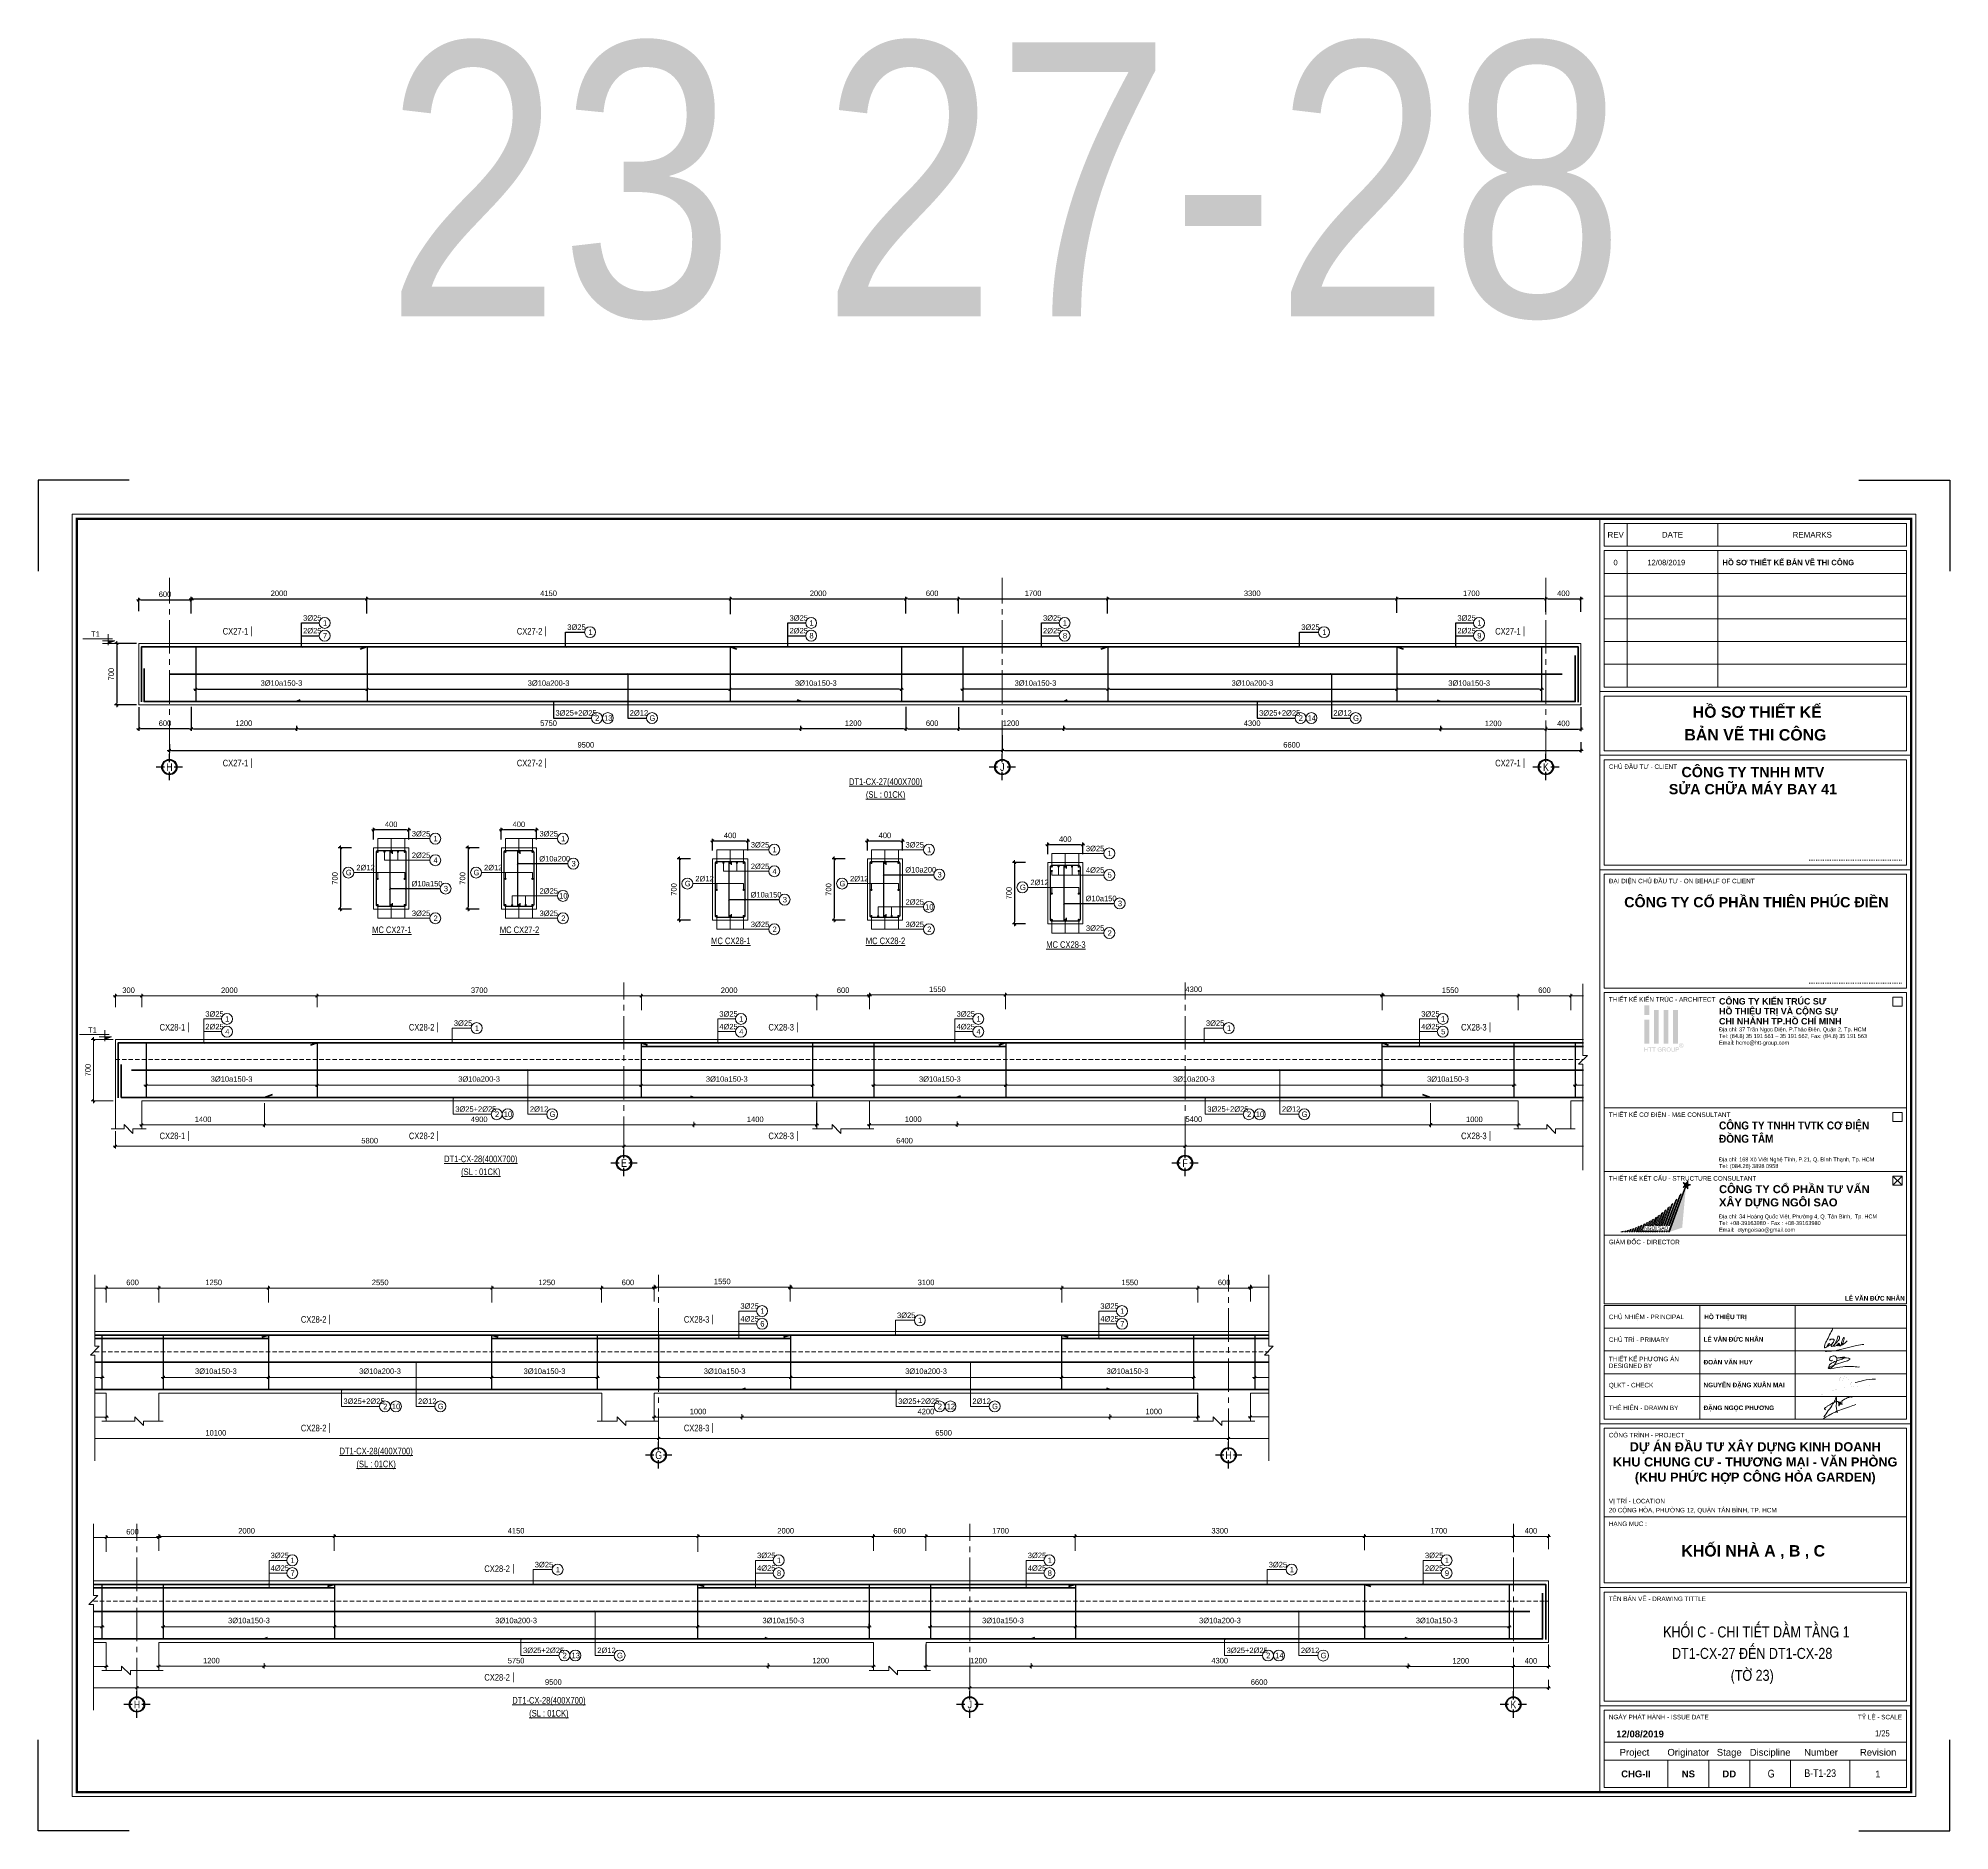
# Model space of a CAD drawing. Header units: millimetres. Extents: x 397144 to 8960116, y 345581 to 674207.
# Drawn here: x 4975456 to 4997259, y 602096 to 622534 of the extents above; entities that cross this region are included whole.
import ezdxf
from ezdxf.enums import TextEntityAlignment as Align
from ezdxf.xclip import XClip

# ---------------------------------------------------------------- set-up
doc = ezdxf.new("R2010")
doc.units = ezdxf.units.MM
doc.header["$XCLIPFRAME"] = 0
doc.header["$PDSIZE"] = -10
for name, pattern in [('CENTER', [2, 1.25, -0.25, 0.25, -0.25]), ('CENTER2', [28.575, 19.05, -3.175, 3.175, -3.175]), ('HIDDEN', [0.375, 0.25, -0.125])]:
    doc.linetypes.add(name, pattern=pattern)
doc.layers.get('0').update_dxf_attribs({"linetype": 'CONTINUOUS'})
doc.layers.get('Defpoints').update_dxf_attribs({"color": 12, "linetype": 'CONTINUOUS'})
for name, color, linetype, lineweight in [('2', 2, 'CONTINUOUS', 20), ('CDAI', 8, 'CONTINUOUS', 30), ('CHG_XX_Khung ten$0$A1 BORDER$0$DGIONG', 4, 'CONTINUOUS', 13), ('CHG_XX_Khung ten$0$A1 BORDER$0$STICK', 1, 'CONTINUOUS', 9), ('CHG_XX_Khung ten$0$TEXT', 7, 'CONTINUOUS', 15), ('CHUNHO', 7, 'CENTER', 13), ('CTHEP', 2, 'CONTINUOUS', 50), ('DBAO', 3, 'CONTINUOUS', 20), ('DGIONG', 4, 'CONTINUOUS', 13), ('KTH', 150, 'CONTINUOUS', 5), ('Net khuat', 8, 'HIDDEN', 13), ('STICK', 1, 'CONTINUOUS', 9), ('TEXT', 7, 'CONTINUOUS', 15)]:
    doc.layers.add(name, color=color, linetype=linetype, lineweight=lineweight)
doc.layers.add('8', color=8, linetype='CONTINUOUS')
doc.layers.add('CHG_XX_Khung ten$0$TKTC', color=1, linetype='CONTINUOUS')
doc.layers.add('HATCH', color=7, linetype='CONTINUOUS', lineweight=5, true_color=0x2491ff)
doc.styles.add('CHG_XX_Khung ten$0$A1 BORDER$0$ARIAL', font='arial.ttf')
doc.styles.add('CHG_XX_Khung ten$0$A1 BORDER$0$Arial - Bold', font='arialbd.ttf', dxfattribs={"height": 2.5})
doc.styles.add('CHG_XX_Khung ten$0$A1 BORDER$0$Star-AvoBold', font='VAVOB_0.TTF')
doc.styles.add('CHG_XX_Khung ten$0$A1 BORDER$0$Title Block DD$0$ARIAL', font='arial.ttf')
doc.styles.add('CHG_XX_Khung ten$0$A1 BORDER$0$Title Block DD$0$Arial - Bold', font='arialbd.ttf', dxfattribs={"height": 2.5})
doc.styles.add('CHG_XX_Khung ten$0$arial', font='arial.ttf')
doc.styles.add('CHG_XX_Khung ten$0$Arial - Bold', font='arialbd.ttf')
doc.styles.add('CHG_XX_Khung ten$0$ArialB', font='arialbd.ttf')
doc.styles.add('CHG_XX_Khung ten$0$title block pccc$0$ARIAL', font='arial.ttf')
doc.styles.add('CHG_XX_Khung ten$0$title block pccc$0$Arial - Bold', font='arialbd.ttf', dxfattribs={"height": 2.5})
doc.styles.add('HELVECONDENSE', font='VHELVCN_0.TTF')
doc.styles.add('Star-HelCon', font='VHELVCN_0.TTF')
doc.styles.add('TTP-HelCon', font='VHELVCN_0.TTF')
doc.styles.add('VNI-HELVE-CONDENSE', font='VHELVCN_0.TTF')
doc.dimstyles.new('kc-25', dxfattribs={"dimtxt": 62.5, "dimasz": 20, "dimexe": 20, "dimexo": 50, "dimgap": 25, "dimtad": 3, "dimdec": 0, "dimzin": 0, "dimdsep": 46, "dimtxsty": 'VNI-HELVE-CONDENSE', "dimblk": 'DIM', "dimcen": 2.5, "dimclrd": 256, "dimclre": 154, "dimclrt": 7, "dimaunit": 1, "dimadec": 0, "dimazin": 0, "dimtfac": 1, "dimtdec": 0, "dimtix": 1, "dimtmove": 0, "dimatfit": 3, "dimldrblk": 'DOT', "dimfxl": 1, "dimtolj": 1, "dimtzin": 0, "dimarcsym": 0})
doc.dimstyles.new('TTP-25', dxfattribs={"dimscale": 25, "dimtxt": 2.5, "dimasz": 1, "dimexe": 1, "dimexo": 1, "dimgap": 0.09, "dimtad": 0, "dimdec": 4, "dimrnd": 5, "dimzin": 9, "dimdsep": 46, "dimtxsty": 'TTP-HelCon', "dimblk": 'Stick1', "dimcen": 0.09, "dimdle": 1.5, "dimclrd": 256, "dimclre": 256, "dimclrt": 7, "dimadec": 0, "dimazin": 0, "dimtfac": 1, "dimtdec": 4, "dimtmove": 0, "dimatfit": 3, "dimldrblk": '_ArchTick1', "dimfxl": 1, "dimtvp": 1, "dimtolj": 1, "dimtzin": 0, "dimarcsym": 0})

# ---------------------------------------------------------------- blocks, each defined once
blk = doc.blocks.new('CHG_XX_Khung ten$0$A1 BORDER$0$HTT-Logo')
at = {"true_color": 0x134fb3}
h = blk.add_hatch(color=154, dxfattribs=at)
h.paths.add_polyline_path([(3, 29.1), (0, 29.1), (0, 23.1), (3, 23.1)])
h.paths.add_polyline_path([(3, 20.1), (0, 20.1), (0, 5.1), (3, 5.1)])
h.paths.add_polyline_path([(9, 26.1), (6, 26.1), (6, 5.1), (9, 5.1)])
h.paths.add_polyline_path([(15, 26.1), (12, 26.1), (12, 5.1), (15, 5.1)])
h.paths.add_polyline_path([(21, 26.1), (18, 26.1), (18, 5.1), (21, 5.1)])
h.paths.add_polyline_path([(2.1, 2.7), (1.8, 2.7), (1.8, 1.6), (0.4, 1.6), (0.4, 2.7), (0, 2.7), (0, 0), (0.4, 0), (0.4, 1.3), (1.8, 1.3), (1.8, 0), (2.1, 0)])
h.paths.add_polyline_path([(4.6, 2.7), (2.5, 2.7), (2.5, 2.4), (3.4, 2.4), (3.4, 0), (3.8, 0), (3.8, 2.4), (4.6, 2.4)])
h.paths.add_polyline_path([(7, 2.7), (4.8, 2.7), (4.8, 2.4), (5.7, 2.4), (5.7, 0), (6.1, 0), (6.1, 2.4), (7, 2.4)])
h.paths.add_polyline_path([(8.6, 1.4), (8.6, 1.4), (8.7, 1.6), (8.7, 1.7), (8.7, 1.9), (8.8, 2), (8.9, 2.2), (9, 2.3), (9.2, 2.4), (9.3, 2.4), (9.4, 2.4), (9.6, 2.4), (9.8, 2.4), (10, 2.4), (10.1, 2.3), (10.3, 2.2), (10.3, 2), (10.4, 1.9), (10.7, 1.9), (10.7, 2.1), (10.6, 2.3), (10.5, 2.4), (10.4, 2.5), (10.3, 2.6), (10.2, 2.7), (10.1, 2.7), (10, 2.7), (9.8, 2.7), (9.6, 2.7), (9.6, 2.7), (9.4, 2.7), (9.2, 2.7), (9.1, 2.6), (8.9, 2.6), (8.9, 2.6), (8.7, 2.5), (8.6, 2.4), (8.5, 2.2), (8.4, 2.1), (8.4, 2), (8.3, 1.8), (8.3, 1.7), (8.3, 1.5), (8.3, 1.3), (8.3, 1.3), (8.3, 1.1), (8.3, 0.9), (8.4, 0.8), (8.4, 0.6), (8.5, 0.6), (8.6, 0.4), (8.7, 0.3), (8.8, 0.2), (8.9, 0.1), (9, 0.1), (9.2, 0), (9.3, 0), (9.5, 0), (9.7, 0), (9.7, 0), (9.9, 0), (10.1, 0), (10.2, 0.1), (10.3, 0.1), (10.5, 0.2), (10.6, 0.3), (10.8, 0.4), (10.8, 1.4), (9.6, 1.4), (9.6, 1.1), (10.4, 1.1), (10.4, 0.6), (10.4, 0.5), (10.3, 0.4), (10.1, 0.4), (10, 0.3), (9.8, 0.3), (9.6, 0.3), (9.6, 0.3), (9.4, 0.3), (9.3, 0.3), (9.1, 0.4), (9, 0.5), (8.9, 0.6), (8.8, 0.8), (8.7, 0.9), (8.7, 1), (8.7, 1.2)])
h.paths.add_polyline_path([(13.2, 1.4), (13.3, 1.5), (13.3, 1.5), (13.4, 1.6), (13.4, 1.8), (13.5, 2), (13.5, 2.1), (13.4, 2.2), (13.3, 2.4), (13.3, 2.4), (13.2, 2.5), (13, 2.6), (13, 2.6), (12.9, 2.7), (12.7, 2.7), (12.5, 2.7), (11.3, 2.7), (11.3, 0), (11.7, 0), (11.7, 1.2), (12.1, 1.2), (12.1, 1.2), (12.3, 1.2), (12.4, 1.1), (12.5, 1.1), (12.6, 0.9), (12.7, 0.9), (12.8, 0.7), (12.9, 0.6), (13.2, 0), (13.7, 0), (13.2, 0.7), (13.1, 0.8), (13, 1), (12.9, 1.1), (12.9, 1.1), (12.7, 1.2), (12.9, 1.3), (13, 1.3)])
h.paths.add_polyline_path([(11.7, 1.5), (11.7, 2.4), (12.5, 2.4), (12.7, 2.4), (12.8, 2.4), (13, 2.3), (13.1, 2.1), (13.1, 2), (13.1, 1.9), (13, 1.7), (13, 1.6), (12.8, 1.6), (12.6, 1.5), (12.4, 1.5)], flags=16)
h.paths.add_polyline_path([(16.5, 1.4), (16.5, 1.6), (16.4, 1.8), (16.4, 1.9), (16.3, 2.1), (16.3, 2.1), (16.2, 2.2), (16.1, 2.4), (16, 2.5), (15.9, 2.6), (15.8, 2.6), (15.7, 2.7), (15.5, 2.7), (15.4, 2.7), (15.2, 2.7), (15.2, 2.7), (15, 2.7), (14.8, 2.7), (14.7, 2.6), (14.5, 2.6), (14.4, 2.5), (14.3, 2.4), (14.2, 2.3), (14.1, 2.1), (14, 2), (14, 1.8), (13.9, 1.7), (13.9, 1.5), (13.9, 1.3), (13.9, 1.3), (13.9, 1.1), (14, 1), (14, 0.8), (14.1, 0.6), (14.1, 0.6), (14.2, 0.5), (14.3, 0.3), (14.4, 0.2), (14.5, 0.1), (14.6, 0.1), (14.7, 0), (14.9, 0), (15, 0), (15.2, 0), (15.2, 0), (15.4, 0), (15.5, 0), (15.7, 0), (15.9, 0.1), (15.9, 0.1), (16, 0.2), (16.1, 0.3), (16.2, 0.5), (16.3, 0.6), (16.4, 0.7), (16.4, 0.8), (16.5, 1), (16.5, 1.2), (16.5, 1.3)])
h.paths.add_polyline_path([(14.3, 1.4), (14.3, 1.6), (14.3, 1.8), (14.4, 2), (14.5, 2.1), (14.6, 2.2), (14.7, 2.3), (14.9, 2.4), (15, 2.4), (15.2, 2.4), (15.4, 2.4), (15.5, 2.4), (15.7, 2.3), (15.8, 2.2), (15.9, 2.1), (16, 1.9), (16, 1.9), (16.1, 1.7), (16.1, 1.5), (16.1, 1.3), (16.1, 1.1), (16.1, 0.9), (16, 0.8), (16, 0.7), (15.9, 0.5), (15.8, 0.5), (15.7, 0.4), (15.5, 0.3), (15.4, 0.3), (15.2, 0.3), (15.1, 0.3), (15, 0.3), (14.8, 0.3), (14.7, 0.4), (14.5, 0.5), (14.4, 0.7), (14.4, 0.8), (14.3, 1), (14.3, 1.1), (14.3, 1.3)], flags=16)
h.paths.add_polyline_path([(17.3, 2.7), (17, 2.7), (17, 1.1), (17, 0.9), (17, 0.7), (17, 0.6), (17.1, 0.5), (17.1, 0.4), (17.2, 0.3), (17.3, 0.2), (17.4, 0.1), (17.5, 0), (17.7, 0), (17.8, 0), (18, 0), (18.2, 0), (18.4, 0), (18.5, 0), (18.7, 0.1), (18.7, 0.1), (18.8, 0.2), (18.9, 0.3), (19, 0.5), (19, 0.6), (19.1, 0.8), (19.1, 0.9), (19.1, 1.1), (19.1, 2.7), (18.7, 2.7), (18.7, 1.1), (18.7, 1.1), (18.7, 0.9), (18.7, 0.7), (18.6, 0.6), (18.6, 0.5), (18.5, 0.4), (18.4, 0.3), (18.2, 0.3), (18, 0.3), (17.9, 0.3), (17.7, 0.3), (17.6, 0.4), (17.5, 0.5), (17.4, 0.6), (17.3, 0.8), (17.3, 0.9), (17.3, 1.1)])
h.paths.add_polyline_path([(21.4, 1.3), (21.5, 1.3), (21.6, 1.4), (21.7, 1.6), (21.7, 1.7), (21.7, 1.9), (21.7, 2), (21.7, 2.1), (21.7, 2.3), (21.6, 2.4), (21.4, 2.5), (21.4, 2.6), (21.3, 2.6), (21.1, 2.7), (21, 2.7), (20.9, 2.7), (20.7, 2.7), (19.7, 2.7), (19.7, 0), (20, 0), (20, 1.1), (20.7, 1.1), (20.8, 1.1), (21, 1.1), (21.1, 1.1), (21.3, 1.2)])
h.paths.add_polyline_path([(20, 1.4), (20, 2.4), (20.7, 2.4), (20.9, 2.4), (21.1, 2.4), (21.2, 2.3), (21.3, 2.2), (21.3, 2.1), (21.4, 1.9), (21.4, 1.8), (21.3, 1.7), (21.2, 1.5), (21.1, 1.5), (20.9, 1.4), (20.7, 1.4)], flags=16)
h.paths.add_polyline_path([(23.9, 2.8), (24, 2.9), (24.1, 3), (24.2, 3.1), (24.3, 3.2), (24.4, 3.3), (24.4, 3.4), (24.5, 3.6), (24.5, 3.8), (24.5, 3.9), (24.5, 4), (24.5, 4.1), (24.5, 4.3), (24.4, 4.5), (24.3, 4.6), (24.3, 4.7), (24.2, 4.8), (24.1, 4.9), (24, 5), (23.8, 5.1), (23.8, 5.2), (23.6, 5.2), (23.4, 5.3), (23.3, 5.3), (23.1, 5.3), (23.1, 5.3), (22.9, 5.3), (22.8, 5.3), (22.6, 5.2), (22.4, 5.1), (22.4, 5.1), (22.2, 5), (22.1, 4.9), (22, 4.8), (21.9, 4.6), (21.9, 4.6), (21.8, 4.4), (21.8, 4.3), (21.7, 4.1), (21.7, 3.9), (21.7, 3.9), (21.8, 3.7), (21.8, 3.5), (21.8, 3.4), (21.9, 3.2), (22, 3.2), (22, 3), (22.2, 2.9), (22.3, 2.8), (22.4, 2.7), (22.5, 2.7), (22.6, 2.6), (22.8, 2.6), (23, 2.5), (23.1, 2.5), (23.2, 2.5), (23.3, 2.6), (23.5, 2.6), (23.7, 2.6), (23.8, 2.7)])
h.paths.add_polyline_path([(22.5, 2.9), (22.5, 3), (22.3, 3.1), (22.2, 3.2), (22.1, 3.4), (22.1, 3.4), (22, 3.6), (22, 3.8), (22, 3.9), (22, 4), (22, 4.2), (22, 4.4), (22.1, 4.5), (22.2, 4.6), (22.3, 4.7), (22.4, 4.8), (22.6, 4.9), (22.6, 5), (22.8, 5), (23, 5.1), (23.1, 5.1), (23.2, 5.1), (23.4, 5.1), (23.5, 5), (23.7, 4.9), (23.8, 4.9), (23.9, 4.8), (24, 4.6), (24.1, 4.5), (24.2, 4.4), (24.2, 4.3), (24.3, 4.1), (24.3, 3.9), (24.3, 3.8), (24.3, 3.7), (24.2, 3.5), (24.1, 3.4), (24.1, 3.3), (24, 3.1), (23.8, 3), (23.7, 2.9), (23.6, 2.9), (23.5, 2.8), (23.3, 2.8), (23.1, 2.8), (23, 2.8), (22.9, 2.8), (22.7, 2.8)], flags=16)
h.paths.add_polyline_path([(22.5, 3.2), (22.5, 4.7), (23, 4.7), (23.2, 4.6), (23.4, 4.6), (23.5, 4.5), (23.6, 4.5), (23.7, 4.3), (23.7, 4.2), (23.6, 4.1), (23.6, 4), (23.4, 3.9), (23.2, 3.8), (23.4, 3.7), (23.5, 3.6), (23.6, 3.5), (23.8, 3.2), (23.5, 3.2), (23.3, 3.4), (23.2, 3.6), (23.1, 3.7), (23.1, 3.7), (22.9, 3.8), (22.9, 3.8), (22.8, 3.8), (22.8, 3.2)], flags=0)
h.paths.add_polyline_path([(22.8, 4), (22.8, 4.4), (23, 4.4), (23.1, 4.4), (23.3, 4.4), (23.4, 4.3), (23.4, 4.2), (23.3, 4.1), (23.2, 4), (23, 4)], flags=0)
blk = doc.blocks.new('CHG_XX_Khung ten')
at = {"layer": 'CHG_XX_Khung ten$0$A1 BORDER$0$DGIONG'}
h = blk.add_hatch(color=256, dxfattribs=at)
h.paths.add_polyline_path([(724.94, 283.19), (724.15, 281.97), (717.19, 263.38), (717.7, 263.38)])
h.paths.add_polyline_path([(722.81, 280.17), (722.1, 279.22), (717.21, 266.21), (717.72, 266.21)], flags=17)
h.paths.add_polyline_path([(720.93, 277.8), (720.27, 277.04), (716.19, 266.22), (716.7, 266.22)])
h.paths.add_polyline_path([(719.23, 275.93), (718.6, 275.29), (715.18, 266.22), (715.69, 266.22)])
h.paths.add_polyline_path([(717.65, 274.38), (717.03, 273.81), (714.16, 266.22), (714.67, 266.22)])
h.paths.add_polyline_path([(716.14, 273.03), (715.61, 272.59), (713.15, 266.22), (713.66, 266.22)])
h.paths.add_polyline_path([(714.69, 271.86), (714.17, 271.45), (712.13, 266.23), (712.64, 266.23)])
h.paths.add_polyline_path([(713.29, 270.81), (712.76, 270.43), (711.57, 267.46), (712.07, 267.47)])
h.paths.add_polyline_path([(710.1, 266.23), (710.61, 266.24), (711.93, 269.87), (711.48, 269.56)])
h.paths.add_polyline_path([(710.61, 269.02), (710.13, 268.73), (709.08, 266.24), (709.59, 266.24)])
h.paths.add_polyline_path([(709.31, 268.26), (708.82, 267.97), (708.07, 266.24), (708.58, 266.24)])
h.paths.add_polyline_path([(708.04, 267.56), (707.54, 267.3), (707.05, 266.25), (707.56, 266.25)])
h.paths.add_polyline_path([(716.84, 263.8), (716.33, 263.8), (716.18, 263.38), (716.69, 263.38)])
h.paths.add_polyline_path([(715.67, 263.39), (715.82, 263.8), (715.32, 263.8), (715.16, 263.39)])
h.paths.add_polyline_path([(714.15, 263.39), (714.65, 263.39), (714.8, 263.8), (714.3, 263.8)])
h.paths.add_polyline_path([(713.13, 263.39), (713.64, 263.4), (713.79, 263.81), (713.28, 263.81)])
h.paths.add_polyline_path([(712.77, 263.81), (712.27, 263.81), (712.11, 263.39), (712.62, 263.4)])
h.paths.add_polyline_path([(711.25, 263.81), (711.1, 263.4), (711.61, 263.4), (711.76, 263.81)])
h.paths.add_polyline_path([(710.59, 263.4), (710.74, 263.82), (710.24, 263.82), (710.08, 263.4)])
h.paths.add_polyline_path([(709.73, 263.82), (709.22, 263.82), (709.07, 263.41), (709.57, 263.41)])
h.paths.add_polyline_path([(708.71, 263.82), (708.21, 263.82), (708.05, 263.41), (708.56, 263.41)])
h.paths.add_polyline_path([(707.54, 263.41), (707.69, 263.83), (707.19, 263.83), (707.03, 263.41)])
h.paths.add_polyline_path([(706.68, 263.83), (706.17, 263.83), (706.02, 263.42), (706.53, 263.42)])
h.paths.add_polyline_path([(705, 263.42), (705.51, 263.42), (706.79, 266.93), (706.4, 266.74)])
h.paths.add_polyline_path([(703.97, 263.37), (704.48, 263.37), (705.57, 266.36), (705.14, 266.17)])
h.paths.add_polyline_path([(704.36, 265.84), (703.91, 265.65), (702.96, 263.38), (703.46, 263.38)])
h.paths.add_polyline_path([(703.17, 265.37), (702.69, 265.19), (701.94, 263.38), (702.45, 263.38)])
h.paths.add_polyline_path([(702, 264.94), (701.5, 264.77), (700.92, 263.38), (701.43, 263.38)])
h.paths.add_polyline_path([(700.84, 264.56), (700.33, 264.4), (699.91, 263.39), (700.42, 263.39)])
h.paths.add_polyline_path([(699.7, 264.21), (699.18, 264.06), (698.89, 263.39), (699.4, 263.39)])
h.paths.add_polyline_path([(698.57, 263.9), (698.04, 263.77), (697.87, 263.38), (698.38, 263.39)])
h.paths.add_polyline_path([(697.37, 263.39), (697.45, 263.63), (696.91, 263.51), (696.35, 263.38)])
blk.add_hatch(color=256, dxfattribs=at).paths.add_polyline_path([(724.92, 283.21), (717.68, 263.38), (723.28, 265.27)])
at = {"layer": 'CHG_XX_Khung ten$0$A1 BORDER$0$STICK'}
for points in [[(723.71, 282.88), (725.74, 285.75), (725.8, 282.26), (723.67, 285.06), (727.02, 284.03)], [(725.76, 284.41), (724.96, 284.66), (724.49, 283.98), (724.99, 283.32), (725.77, 283.6)], [(711.25, 266.22), (711.64, 267.39), (712.01, 266.22), (711.02, 266.95), (712.24, 266.93)], [(711.87, 266.67), (711.78, 266.94), (711.49, 266.94), (711.4, 266.67), (711.63, 266.5)]]:
    blk.add_hatch(color=256, dxfattribs=at).paths.add_polyline_path(points)
for p, q in [((687, 577), (687, 17)), ((687, 501), (824, 501)), ((687, 473), (824, 473)), ((687, 422.69), (824, 422.69)), ((816, 283.93), (820, 287.93)), ((820, 283.93), (816, 287.93)), ((687, 179), (824, 179)), ((687, 107), (824, 107)), ((687, 55), (824, 55))]:
    blk.add_line(p, q)
at = {"linetype": 'Continuous'}
for p, q in [((699, 575), (699, 565)), ((739, 575), (739, 565)), ((699, 563), (699, 503)), ((739, 563), (739, 503)), ((689, 39), (822, 39)), ((716.98, 31), (716.98, 19)), ((734.98, 31), (734.98, 19)), ((752.98, 31), (752.98, 19)), ((770.98, 31), (770.98, 19)), ((797, 31), (797, 19))]:
    blk.add_line(p, q, dxfattribs=at)
at = {"color": 9, "linetype": 'Continuous'}
for p, q in [((731, 231), (731, 181)), ((773, 231), (773, 181))]:
    blk.add_line(p, q, dxfattribs=at)
for points in [[(15, 579), (826, 579), (826, 15), (15, 15)], [(816, 362.62), (820, 362.62), (820, 366.62), (816, 366.62)], [(816, 311.93), (820, 311.93), (820, 315.93), (816, 315.93)], [(816, 283.93), (820, 283.93), (820, 287.93), (816, 287.93)]]:
    blk.add_lwpolyline(points, close=True)
at = {"color": 4, "linetype": 'Continuous', "const_width": 1}
blk.add_lwpolyline([(17, 577), (824, 577), (824, 17), (17, 17)], close=True, dxfattribs=at)
at = {"linetype": 'Continuous'}
for points in [[(822, 565), (689, 565), (689, 575), (822, 575)], [(822, 553), (689, 553), (689, 563), (822, 563)], [(822, 543), (689, 543), (689, 553), (822, 553)], [(822, 533), (689, 533), (689, 543), (822, 543)], [(822, 523), (689, 523), (689, 533), (822, 533)], [(822, 513), (689, 513), (689, 523), (822, 523)], [(822, 503), (689, 503), (689, 513), (822, 513)], [(689, 499), (822, 499), (822, 475), (689, 475)], [(689, 368.62), (822, 368.62), (822, 317.93), (689, 317.93)], [(689, 317.93), (822, 317.93), (822, 289.93), (689, 289.93)], [(689, 289.93), (822, 289.93), (822, 261.93), (689, 261.93)], [(689, 177), (822, 177), (822, 138), (689, 138)], [(689, 109), (822, 109), (822, 138), (689, 138)], [(689, 105), (822, 105), (822, 57), (689, 57)], [(689, 53), (822, 53), (822, 31), (689, 31)], [(822, 19), (689, 19), (689, 31), (822, 31)]]:
    blk.add_lwpolyline(points, close=True, dxfattribs=at)
at = {"color": 9, "linetype": 'Continuous'}
for points in [[(689, 261.93), (822, 261.93), (822, 231.73), (689, 231.73)], [(822, 221), (689, 221), (689, 231), (822, 231)], [(822, 211), (689, 211), (689, 221), (822, 221)], [(822, 201), (689, 201), (689, 211), (822, 211)], [(822, 191), (689, 191), (689, 201), (822, 201)], [(822, 181), (689, 181), (689, 191), (822, 191)]]:
    blk.add_lwpolyline(points, close=True, dxfattribs=at)
blk.add_lwpolyline([(822, 211), (689, 211), (822, 211)], dxfattribs=at)
at = {"color": 1}
for points in [[(785.43, 181.21), (786.17, 181.73), (788.31, 183), (790.34, 184), (791.77, 184.64), (795.08, 185.91), (796.87, 186.5), (799.7, 187.42)], [(785.63, 182.08), (787.56, 184.76), (789.61, 187.7), (790.35, 188.98), (790.79, 189.92), (791.06, 190.59), (791.21, 189.09), (791.18, 188.31), (791.14, 187.75), (791.09, 186.47), (791.21, 185.58), (791.42, 184.31), (791.51, 183.99), (791.51, 183.74)], [(786.29, 185.19), (785.86, 185.61), (786.06, 185.86), (787.11, 186.7), (788.17, 187.35), (789.1, 187.9), (790.12, 188.41), (790.69, 188.61), (791.04, 188.74), (791.47, 188.79), (791.73, 188.72), (791.92, 188.61), (792.08, 188.33), (792.16, 188.06), (792.21, 187.84), (792.21, 187.27), (792.2, 187.05), (792.23, 186.85), (792.39, 187.1), (792.48, 187.84), (792.46, 188.12), (792.44, 188.61), (792.46, 188.03), (792.53, 187.67), (792.73, 187.74), (792.86, 187.87), (792.9, 188.09), (792.9, 188.28), (792.87, 188.7), (792.91, 188.19), (792.93, 187.79), (792.94, 187.69), (793.11, 187.61), (793.31, 187.73), (793.45, 187.93), (793.48, 188.22), (793.48, 188.64), (793.48, 189.05), (793.48, 188.49), (793.56, 187.84), (793.63, 187.45), (793.48, 188.6), (793.51, 188.92), (794.2, 189.45), (794.72, 189.76), (795.44, 190.17), (796.2, 190.5), (796.65, 190.69), (797.26, 190.79), (797.77, 190.74), (797.95, 190.55)]]:
    blk.add_spline(points, degree=3, dxfattribs=at)
at = {"layer": 'CHG_XX_Khung ten$0$A1 BORDER$0$DGIONG'}
for points in [[(720.93, 277.8), (716.7, 266.22), (716.19, 266.22), (720.27, 277.04), (720.93, 277.8)], [(724.94, 283.19), (717.7, 263.38), (717.19, 263.38), (724.15, 281.97), (724.94, 283.19)], [(722.81, 280.17), (717.72, 266.21), (717.21, 266.21), (722.1, 279.22), (722.81, 280.17)], [(711.93, 269.87), (710.61, 266.24), (710.1, 266.23), (711.48, 269.56), (711.93, 269.87)], [(713.29, 270.81), (712.07, 267.47), (711.57, 267.46), (712.76, 270.43), (713.29, 270.81)], [(714.69, 271.86), (712.64, 266.23), (712.13, 266.23), (714.17, 271.45), (714.69, 271.86)], [(716.14, 273.03), (713.66, 266.22), (713.15, 266.22), (715.61, 272.59), (716.14, 273.03)], [(717.65, 274.38), (714.67, 266.22), (714.16, 266.22), (717.03, 273.81), (717.65, 274.38)], [(719.23, 275.93), (715.69, 266.22), (715.18, 266.22), (718.6, 275.29), (719.23, 275.93)], [(697.45, 263.63), (697.37, 263.39), (696.35, 263.38), (696.91, 263.51), (697.45, 263.63)], [(698.57, 263.9), (698.38, 263.39), (697.87, 263.38), (698.04, 263.77), (698.57, 263.9)], [(699.7, 264.21), (699.4, 263.39), (698.89, 263.39), (699.18, 264.06), (699.7, 264.21)], [(700.84, 264.56), (700.42, 263.39), (699.91, 263.39), (700.33, 264.4), (700.84, 264.56)], [(702, 264.94), (701.43, 263.38), (700.92, 263.38), (701.5, 264.77), (702, 264.94)], [(703.17, 265.37), (702.45, 263.38), (701.94, 263.38), (702.69, 265.19), (703.17, 265.37)], [(704.36, 265.84), (703.46, 263.38), (702.96, 263.38), (703.91, 265.65), (704.36, 265.84)], [(705.57, 266.36), (704.48, 263.37), (703.97, 263.37), (705.14, 266.17), (705.57, 266.36)], [(706.79, 266.93), (705.51, 263.42), (705, 263.42), (706.4, 266.74), (706.79, 266.93)], [(708.04, 267.56), (707.56, 266.25), (707.05, 266.25), (707.54, 267.3), (708.04, 267.56)], [(709.31, 268.26), (708.58, 266.24), (708.07, 266.24), (708.82, 267.97), (709.31, 268.26)], [(710.61, 269.02), (709.59, 266.24), (709.08, 266.24), (710.13, 268.73), (710.61, 269.02)]]:
    blk.add_lwpolyline(points, dxfattribs=at)
for points in [[(706.53, 263.42), (706.68, 263.83), (706.17, 263.83), (706.02, 263.42)], [(707.54, 263.41), (707.69, 263.83), (707.19, 263.83), (707.03, 263.41)], [(708.56, 263.41), (708.71, 263.82), (708.21, 263.82), (708.05, 263.41)], [(709.57, 263.41), (709.73, 263.82), (709.22, 263.82), (709.07, 263.41)], [(710.59, 263.4), (710.74, 263.82), (710.24, 263.82), (710.08, 263.4)], [(711.61, 263.4), (711.76, 263.81), (711.25, 263.81), (711.1, 263.4)], [(712.62, 263.4), (712.77, 263.81), (712.27, 263.81), (712.11, 263.39)], [(713.64, 263.4), (713.79, 263.81), (713.28, 263.81), (713.13, 263.39)], [(714.65, 263.39), (714.8, 263.8), (714.3, 263.8), (714.15, 263.39)], [(715.67, 263.39), (715.82, 263.8), (715.32, 263.8), (715.16, 263.39)], [(716.69, 263.38), (716.84, 263.8), (716.33, 263.8), (716.18, 263.38)]]:
    blk.add_lwpolyline(points, close=True, dxfattribs=at)
at = {"layer": 'CHG_XX_Khung ten$0$A1 BORDER$0$STICK'}
for p, q in [((723.67, 285.06), (727.02, 284.03)), ((725.8, 282.26), (723.67, 285.06)), ((723.71, 282.88), (725.74, 285.75)), ((727.02, 284.03), (723.71, 282.88)), ((725.74, 285.75), (725.8, 282.26)), ((711.02, 266.95), (712.24, 266.93)), ((712.01, 266.22), (711.02, 266.95)), ((712.24, 266.93), (711.25, 266.22)), ((711.64, 267.39), (712.01, 266.22))]:
    blk.add_line(p, q, dxfattribs=at)
at = {"layer": 'CHG_XX_Khung ten$0$TEXT', "color": 1}
blk.add_lwpolyline([(801.29, 204.04, -0.124137), (800.16, 204.02, 0.028888), (797.25, 204.19, 0.026156), (793.98, 204.04, 0.007061), (788.86, 203.28, -0.091769), (787.85, 203.27, -0.25841), (787.51, 203.62, -0.039719), (788.28, 204, -0.004242), (791.23, 205.18, -0.019244), (794.8, 206.31, 0.094204), (797.02, 207.28, 0.504882), (796.98, 207.63, 0.07616), (796.3, 207.87, 0.041135), (794.97, 208.03, 0.034641), (791.34, 207.9, 0.01407), (792.8, 208.12, 0.003668), (794.71, 208.36, -0.800617), (794.79, 208.18, -0.093248), (793.21, 207.32, 0.020479), (791.05, 206.59, 0.096842), (788.38, 205.18, 0.259163), (787.77, 203.63, 0.564182), (788.17, 203.39, 0.087383), (789.69, 204.36, 0.156422), (791.35, 207.23, 0.228987), (790.91, 208.45, 0.272068), (789.19, 208.76, 0.293527), (788.08, 207.43, 0.171419), (788.25, 206.94, 0.281707), (788.69, 206.7, 0.217513), (789.34, 206.92)], format="xyb", dxfattribs=at)
at = {"layer": 'CHG_XX_Khung ten$0$TEXT', "color": 1, "const_width": 0.0121}
for points in [[(806.31, 195.73, -0.026807), (805.12, 195.66, 0.027369), (800.25, 195.52, 0.022423), (795.26, 194.89, 0.038275), (791.04, 194.04, 0.053272), (785.95, 192.37, 0.118692), (783.44, 190.96)], [(791.6, 198.34, 0.143835), (794.1, 199.89, -0.075685), (793.5, 197.02, -0.172299), (794.95, 199.92, -0.299798), (795.6, 198.96, -0.170508), (795.36, 197.75, 0.168316), (795.11, 197.03)], [(791.95, 196.04, -0.054469), (792.33, 197.1, 0.103257), (792.78, 199.38)], [(797.47, 197.92, 0.401177), (797.3, 198.32, 0.483935), (795.9, 197.43, 0.196997), (796.02, 196.61, 0.296639), (796.38, 196.53, 0.183057), (797.12, 197.39)], [(797.48, 198.09, 0.142769), (797.07, 197.1, 0.220826), (797.29, 196.56, 0.106687), (798.07, 198.16, 0.181562), (797.64, 197.4, -0.039872), (797.25, 196.09, -0.060225), (798.09, 197.69, 0.017174), (797.52, 196.45, -0.149286), (799.3, 197.16)]]:
    blk.add_lwpolyline(points, format="xyb", dxfattribs=at)
at = {"layer": 'CHG_XX_Khung ten$0$TEXT', "color": 1}
for centre, radius, start, end in [((793.37, 230.45), 33.81, 280.11848, 286.33729), ((808.51, 174.85), 23.83, 90.54478, 103.67882)]:
    blk.add_arc(centre, radius, start, end, dxfattribs=at)
for points in [[(789.62, 220.97), (786.72, 215.31), (785.87, 213.03), (785.94, 212.46), (786.42, 212.53), (787.18, 213.24), (787.77, 213.73), (788.12, 214.16), (788.07, 214.29), (787.94, 214.27), (787.28, 213.56), (787.2, 213.33), (787.26, 213.21), (787.44, 213.16), (787.7, 213.23), (788.87, 214.02)], [(786.22, 211.12), (786.28, 210.87), (786.71, 210.78), (801.78, 213.69), (803.18, 213.88)], [(788.4, 215.73), (788.18, 215.82), (788.21, 216), (788.32, 216.07), (788.7, 216.16), (789.23, 216.24), (789.76, 216.24), (790.01, 216.08), (790.1, 215.79), (790.05, 215.41), (788.96, 213.65), (788.88, 213.4), (788.88, 213.13), (789, 213.02), (789.17, 213.01), (789.51, 213.17), (790.77, 214.27), (791.67, 215.27), (792.3, 216.07), (792.5, 216.66), (792.49, 217.11), (792.33, 217.45), (792.13, 217.58), (791.94, 217.52), (791.73, 217.16), (790.12, 213.5), (790.04, 213.21), (790.14, 213.12), (791.53, 213.7), (792.32, 214.06), (792.42, 214.24), (792.36, 214.39), (792.17, 214.35), (791.86, 214.12), (791.68, 213.82), (791.57, 213.47), (791.67, 213.35), (791.96, 213.42), (792.51, 213.89), (792.61, 213.78), (792.55, 213.52), (792.61, 213.3), (792.77, 213.25), (793.05, 213.46), (794.1, 214.86), (794.42, 215.85), (794.57, 216.45), (794.53, 216.83), (794.42, 216.89), (794.27, 216.8), (794.14, 216.57), (793.62, 215.47), (793.41, 214.74), (793.36, 214.18), (793.41, 213.82), (793.56, 213.67), (793.77, 213.71), (794.19, 213.99), (795.35, 214.98), (795.89, 215.51)]]:
    blk.add_spline(points, degree=3, dxfattribs=at)
at = {"layer": 'Defpoints', "color": 1, "ltscale": 2}
for points in [[(40.06, 594), (0, 594), (0, 554)], [(800.94, 594), (841, 594), (841, 554)], [(40.06, 0), (0, 0), (0, 40)], [(800.94, 0), (841, 0), (841, 40)]]:
    blk.add_lwpolyline(points, dxfattribs=at)
at = {"xscale": 0.7, "yscale": 0.7, "zscale": 0.7}
blk.add_blockref('CHG_XX_Khung ten$0$A1 BORDER$0$HTT-Logo', (706.68, 342.64), dxfattribs=at)
for s, height, style, p in [('REV', 2.5, 'CHG_XX_Khung ten$0$A1 BORDER$0$ARIAL', (694, 570)), ('DATE', 2.5, 'CHG_XX_Khung ten$0$A1 BORDER$0$ARIAL', (719, 570)), ('REMARKS', 2.5, 'CHG_XX_Khung ten$0$A1 BORDER$0$ARIAL', (780.5, 570)), ('0', 2.39, 'CHG_XX_Khung ten$0$arial', (693.97, 557.78)), ('12/08/2019', 2.389, 'CHG_XX_Khung ten$0$arial', (716.29, 557.78)), ('12/08/2019', 3, 'CHG_XX_Khung ten$0$A1 BORDER$0$Arial - Bold', (704.75, 42.57)), ('Project', 3, 'CHG_XX_Khung ten$0$A1 BORDER$0$ARIAL', (702.28, 34.5)), ('Originator', 3, 'CHG_XX_Khung ten$0$A1 BORDER$0$ARIAL', (725.98, 34.5)), ('Stage', 3, 'CHG_XX_Khung ten$0$A1 BORDER$0$ARIAL', (743.98, 34.5)), ('Discipline', 3, 'CHG_XX_Khung ten$0$A1 BORDER$0$ARIAL', (761.98, 34.5)), ('Number', 3, 'CHG_XX_Khung ten$0$A1 BORDER$0$ARIAL', (784.37, 34.5)), ('Revision', 3, 'CHG_XX_Khung ten$0$A1 BORDER$0$ARIAL', (809.5, 34.5)), ('CHG-II', 3, 'CHG_XX_Khung ten$0$A1 BORDER$0$Arial - Bold', (702.94, 25)), ('NS', 3, 'CHG_XX_Khung ten$0$A1 BORDER$0$Arial - Bold', (725.98, 25)), ('DD', 3, 'CHG_XX_Khung ten$0$A1 BORDER$0$Arial - Bold', (743.98, 25)), ('1', 3, 'CHG_XX_Khung ten$0$arial', (809.36, 24.93))]:
    blk.add_text(s, height=height, dxfattribs=dict(style=style)).set_placement(p, align=Align.MIDDLE_CENTER)
for s, height, style, p in [('HỒ SƠ THIẾT KẾ BẢN VẼ THI CÔNG', 2.3887, 'CHG_XX_Khung ten$0$ArialB', (741, 557.78)), ('CHỦ ĐẦU TƯ - CLIENT', 2, 'CHG_XX_Khung ten$0$A1 BORDER$0$Title Block DD$0$ARIAL', (691, 468)), ('ĐẠI DIỆN CHỦ ĐẦU TƯ - ON BEHALF OF CLIENT ', 2, 'CHG_XX_Khung ten$0$A1 BORDER$0$Title Block DD$0$ARIAL', (691, 417.69)), ('THIẾT KẾ KIẾN TRÚC - ARCHITECT', 2, 'CHG_XX_Khung ten$0$A1 BORDER$0$ARIAL', (691, 365.62)), ('THIẾT KẾ CƠ ĐIỆN - M&E CONSULTANT', 2, 'CHG_XX_Khung ten$0$A1 BORDER$0$ARIAL', (691, 314.93)), ('THIẾT KẾ KẾT CẤU - STRUCTURE CONSULTANT', 2, 'CHG_XX_Khung ten$0$A1 BORDER$0$ARIAL', (691, 286.93)), ('GIÁM ĐỐC - DIRECTOR', 2, 'CHG_XX_Khung ten$0$title block pccc$0$ARIAL', (691, 258.93)), ('CHỦ NHIỆM - PRINCIPAL', 2, 'CHG_XX_Khung ten$0$title block pccc$0$ARIAL', (691, 226)), ('HỒ THIỆU TRỊ', 2, 'CHG_XX_Khung ten$0$title block pccc$0$Arial - Bold', (733, 226)), ('CHỦ TRÌ - PRIMARY', 2, 'CHG_XX_Khung ten$0$title block pccc$0$ARIAL', (691, 216)), ('LÊ VĂN ĐỨC NHÂN', 2.0073, 'CHG_XX_Khung ten$0$Arial - Bold', (732.68, 216.13)), ('THIẾT KẾ PHƯƠNG ÁN', 2, 'CHG_XX_Khung ten$0$title block pccc$0$ARIAL', (691, 207.5)), ('DESIGNED BY', 2, 'CHG_XX_Khung ten$0$title block pccc$0$ARIAL', (691, 204.5)), ('ĐOÀN VĂN HUY', 2.0073, 'CHG_XX_Khung ten$0$Arial - Bold', (732.68, 206.09)), ('QLKT - CHECK', 2, 'CHG_XX_Khung ten$0$title block pccc$0$ARIAL', (691, 196)), ('NGUYỄN ĐẶNG XUÂN MAI', 2.0073, 'CHG_XX_Khung ten$0$Arial - Bold', (732.68, 196.05)), ('THỂ HIỆN - DRAWN BY', 2, 'CHG_XX_Khung ten$0$title block pccc$0$ARIAL', (691, 186)), ('ĐẶNG NGỌC PHƯƠNG', 2.0073, 'CHG_XX_Khung ten$0$Arial - Bold', (732.68, 186.02)), ('CÔNG TRÌNH - PROJECT', 2, 'CHG_XX_Khung ten$0$A1 BORDER$0$ARIAL', (691, 174)), ('VỊ TRÍ - LOCATION', 2, 'CHG_XX_Khung ten$0$A1 BORDER$0$ARIAL', (691, 145)), ('20 CỘNG HÒA, PHƯỜNG 12, QUẬN TÂN BÌNH, TP. HCM', 2, 'CHG_XX_Khung ten$0$A1 BORDER$0$ARIAL', (691, 141)), ('HẠNG MỤC :', 2, 'CHG_XX_Khung ten$0$A1 BORDER$0$ARIAL', (691, 135)), ('TÊN BẢN VẼ - DRAWING TITTLE', 2, 'CHG_XX_Khung ten$0$A1 BORDER$0$ARIAL', (691, 102)), ('NGÀY PHÁT HÀNH - ISSUE DATE', 2, 'CHG_XX_Khung ten$0$A1 BORDER$0$ARIAL', (691, 50))]:
    blk.add_text(s, height=height, dxfattribs=dict(style=style)).set_placement(p, align=Align.MIDDLE_LEFT)
for s, height, style, p in [('.....................................................', 2, 'CHG_XX_Khung ten$0$A1 BORDER$0$Title Block DD$0$Arial - Bold', (820, 427.69)), ('.....................................................', 2, 'CHG_XX_Khung ten$0$A1 BORDER$0$Title Block DD$0$Arial - Bold', (820, 373.62)), ('LÊ VĂN ĐỨC NHÂN', 2.0073, 'CHG_XX_Khung ten$0$Arial - Bold', (821.19, 234.17)), ('TỶ LỆ - SCALE', 2, 'CHG_XX_Khung ten$0$A1 BORDER$0$ARIAL', (820, 50))]:
    blk.add_text(s, height=height, dxfattribs=dict(style=style)).set_placement(p, align=Align.MIDDLE_RIGHT)
at = {"ltscale": 10, "insert": (739.49, 366.19), "char_height": 2.8, "width": 76.248, "attachment_point": 1, "line_spacing_factor": 0.938532, "style": 'CHG_XX_Khung ten$0$A1 BORDER$0$Arial - Bold'}
blk.add_mtext('CÔNG TY KIẾN TRÚC SƯ\\PHỒ THIỆU TRỊ VÀ CỘNG SỰ\\PCHI NHÁNH TP.HỒ CHÍ MINH', dxfattribs=at)
at = {"ltscale": 10}
for s, insert, char_height, width, attachment_point, style in [('Địa chỉ: 37 Trần Ngọc Diện, P.Thảo Điền, Quận 2, Tp. HCM\\PTel: (84.8) 35 191 561 – 35 191 562, Fax: (84.8) 35 191 563\\PEmail: hcmc@htt-group.com', (739.49, 345.2), 1.75, 83.001, 7, 'CHG_XX_Khung ten$0$A1 BORDER$0$ARIAL'), ('{\\W0.9;CÔNG TY TNHH TVTK CƠ ĐIỆN \\PĐỒNG TÂM}', (739.49, 311.93), 3.5, 76.248, 1, 'CHG_XX_Khung ten$0$A1 BORDER$0$Arial - Bold'), ('\\pt8.75;Địa chỉ: 168 Xô Viết Nghệ Tĩnh, P.21, Q. Bình Thạnh, Tp. HCM \\P\\ptz;Tel: (084.28) 3898 0958', (739.49, 290.93), 1.75, 83.001, 7, 'CHG_XX_Khung ten$0$A1 BORDER$0$ARIAL'), ('CÔNG TY CỔ PHẦN TƯ VẤN \\PXÂY DỰNG NGÔI SAO', (739.49, 283.93), 3.5, 76.248, 1, 'CHG_XX_Khung ten$0$A1 BORDER$0$Arial - Bold'), ('Địa chỉ: 34 Hoàng Quốc Việt, Phường 4, Q. Tân Bình,  Tp. HCM\\PTel: +08-39163980 - Fax : +08-39163980 \\PEmail:  ctyngoisao@gmail.com', (739.49, 262.93), 1.75, 83.001, 7, 'CHG_XX_Khung ten$0$A1 BORDER$0$ARIAL')]:
    blk.add_mtext(s, dxfattribs=dict(at, insert=insert, char_height=char_height, width=width, attachment_point=attachment_point, style=style))
at = {"attachment_point": 2, "style": 'CHG_XX_Khung ten$0$A1 BORDER$0$Arial - Bold'}
for s, insert, char_height, width in [('DỰ ÁN ĐẦU TƯ XÂY DỰNG KINH DOANH\\PKHU CHUNG CƯ - THƯƠNG MẠI - VĂN PHÒNG\\P(KHU PHỨC HỢP CÔNG HÒA GARDEN)', (755.4, 170.88), 4, 159.8745), ('KHỐI NHÀ A , B , C', (754.52, 125.61), 5, 104.1229)]:
    blk.add_mtext(s, dxfattribs=dict(at, insert=insert, char_height=char_height, width=width))
at = {"layer": 'CHG_XX_Khung ten$0$A1 BORDER$0$STICK', "style": 'CHG_XX_Khung ten$0$A1 BORDER$0$Star-AvoBold', "width": 1}
blk.add_text('NGOI SAO', height=1.547, dxfattribs=at).set_placement((706.57, 264.27))
at = {"layer": 'CHG_XX_Khung ten$0$TKTC', "style": 'CHG_XX_Khung ten$0$Arial - Bold'}
for s, p in [('HỒ SƠ THIẾT KẾ', (756.29, 492)), ('BẢN VẼ THI CÔNG', (755.5, 482))]:
    blk.add_text(s, height=5, dxfattribs=at).set_placement(p, align=Align.MIDDLE_CENTER)
at = {"ltscale": 10, "char_height": 4.5, "attachment_point": 2, "style": 'CHG_XX_Khung ten$0$A1 BORDER$0$Title Block DD$0$Arial - Bold', "bg_fill": 2}
for s, insert, width in [('CÔNG TY TNHH MTV\\PSỬA CHỮA MÁY BAY 41', (754.39, 467.87), 83.001), ('CÔNG TY CỔ PHẦN THIÊN PHÚC ĐIỀN', (755.91, 410.64), 121.2929)]:
    blk.add_mtext(s, dxfattribs=dict(at, insert=insert, width=width))
at = {"linetype": 'Continuous'}
for points in [[(689, 471), (822, 471), (822, 424.69), (689, 424.69)], [(689, 420.69), (822, 420.69), (822, 370.62), (689, 370.62)]]:
    blk.add_lwpolyline(points, close=True, dxfattribs=at)
blk = doc.blocks.new('Stick1')
at = {"layer": 'STICK'}
h = blk.add_hatch(color=256, dxfattribs=at)
edge = h.paths.add_edge_path()
edge.add_line((0.3, 0.5), (-0.5, -0.3))
edge.add_arc((-0.4, -0.4), 0.141, 135, 315)
edge.add_line((-0.3, -0.5), (0.5, 0.3))
edge.add_arc((0.4, 0.4), 0.141, 315, 495)
blk.add_line((1, 0), (-1, 0), dxfattribs=at)
blk.add_lwpolyline([(0.3, 0.5), (-0.5, -0.3, 1), (-0.3, -0.5), (0.5, 0.3, 1), (0.3, 0.5, 1)], format="xyb", dxfattribs=at)
blk = doc.blocks.new('*D1476')
at = {"layer": 'Defpoints', "color": 0, "transparency": 16777216}
for p in [(4976602, 615633), (4976352, 614933), (4976602, 614933)]:
    blk.add_point(p, dxfattribs=at)
at = {"layer": 'KTH', "lineweight": -2, "transparency": 16777216}
for p, q in [((4976577, 615633), (4976327, 615633)), ((4976352, 615608), (4976352, 614958)), ((4976577, 614933), (4976327, 614933))]:
    blk.add_line(p, q, dxfattribs=at)
at = {"layer": 'KTH', "lineweight": -2, "transparency": 16777216, "xscale": 25, "yscale": 25, "zscale": 25}
for p, rotation in [((4976352, 615633), 90), ((4976352, 614933), 270)]:
    blk.add_blockref('Stick1', p, dxfattribs=dict(at, rotation=rotation))
at = {"layer": 'KTH', "color": 7, "transparency": 16777216, "insert": (4976289, 615283), "char_height": 62.5, "attachment_point": 5, "rotation": 90, "style": 'TTP-HelCon'}
blk.add_mtext('\\A1;700', dxfattribs=at)
blk = doc.blocks.new('_ArchTick1')
at = {"color": 0, "const_width": 3.81}
blk.add_lwpolyline([(-12.7, -12.7), (12.7, 12.7)], dxfattribs=at)
blk = doc.blocks.new('CODE')
at = {"layer": 'DBAO'}
for p, q in [((-63, 0), (-138, 30)), ((-138, 30), (0, 30)), ((-138, 0), (0, 0)), ((-113, 55), (224, 55)), ((-63, -20), (-63, 105))]:
    blk.add_line(p, q, dxfattribs=at)
at = {"layer": 'HATCH', "color": 1}
blk.add_solid([(-63, 0), (-138, 30), (-63, 30)], dxfattribs=at)
blk = doc.blocks.new('*D1477')
at = {"layer": 'Defpoints', "color": 0, "transparency": 16777216}
for p in [(4990952, 616141), (4990952, 615970), (4992652, 615970)]:
    blk.add_point(p, dxfattribs=at)
at = {"layer": 'KTH', "lineweight": -2, "transparency": 16777216}
for p, q in [((4990952, 615995), (4990952, 616166)), ((4992652, 615995), (4992652, 616166)), ((4992627, 616141), (4990977, 616141))]:
    blk.add_line(p, q, dxfattribs=at)
at = {"layer": 'KTH', "lineweight": -2, "transparency": 16777216, "xscale": 25, "yscale": 25, "zscale": 25, "rotation": 180}
blk.add_blockref('Stick1', (4990952, 616141), dxfattribs=at)
at = {"layer": 'KTH', "lineweight": -2, "transparency": 16777216, "xscale": 25, "yscale": 25, "zscale": 25}
blk.add_blockref('Stick1', (4992652, 616141), dxfattribs=at)
at = {"layer": 'KTH', "color": 7, "transparency": 16777216, "insert": (4991802, 616205), "char_height": 62.5, "attachment_point": 5, "style": 'TTP-HelCon'}
blk.add_mtext('\\A1;1700', dxfattribs=at)
blk = doc.blocks.new('*D1478')
at = {"layer": 'Defpoints', "color": 0, "transparency": 16777216}
for p in [(4992652, 615970), (4993052, 616141), (4993052, 615970)]:
    blk.add_point(p, dxfattribs=at)
at = {"layer": 'KTH', "lineweight": -2, "transparency": 16777216}
for p, q in [((4992652, 615995), (4992652, 616166)), ((4993052, 615995), (4993052, 616166)), ((4992677, 616141), (4993027, 616141))]:
    blk.add_line(p, q, dxfattribs=at)
at = {"layer": 'KTH', "lineweight": -2, "transparency": 16777216, "xscale": 25, "yscale": 25, "zscale": 25, "rotation": 180}
blk.add_blockref('Stick1', (4992652, 616141), dxfattribs=at)
at = {"layer": 'KTH', "lineweight": -2, "transparency": 16777216, "xscale": 25, "yscale": 25, "zscale": 25}
blk.add_blockref('Stick1', (4993052, 616141), dxfattribs=at)
at = {"layer": 'KTH', "color": 7, "transparency": 16777216, "insert": (4992852, 616205), "char_height": 62.5, "attachment_point": 5, "style": 'TTP-HelCon'}
blk.add_mtext('\\A1;400', dxfattribs=at)
blk = doc.blocks.new('*D1479')
at = {"layer": 'Defpoints', "color": 0, "transparency": 16777216}
for p in [(4991452, 614718), (4991452, 614658), (4992652, 614718)]:
    blk.add_point(p, dxfattribs=at)
at = {"layer": 'KTH', "lineweight": -2, "transparency": 16777216}
for p, q in [((4991452, 614693), (4991452, 614633)), ((4992627, 614658), (4991477, 614658)), ((4992652, 614693), (4992652, 614633))]:
    blk.add_line(p, q, dxfattribs=at)
at = {"layer": 'KTH', "lineweight": -2, "transparency": 16777216, "xscale": 25, "yscale": 25, "zscale": 25, "rotation": 180}
blk.add_blockref('Stick1', (4991452, 614658), dxfattribs=at)
at = {"layer": 'KTH', "lineweight": -2, "transparency": 16777216, "xscale": 25, "yscale": 25, "zscale": 25}
blk.add_blockref('Stick1', (4992652, 614658), dxfattribs=at)
at = {"layer": 'KTH', "color": 7, "transparency": 16777216, "insert": (4992052, 614722), "char_height": 62.5, "attachment_point": 5, "style": 'TTP-HelCon'}
blk.add_mtext('\\A1;1200', dxfattribs=at)
blk = doc.blocks.new('*D1480')
at = {"layer": 'Defpoints', "color": 0, "transparency": 16777216}
for p in [(4977252, 615169), (4979207, 615251), (4979207, 615111)]:
    blk.add_point(p, dxfattribs=at)
at = {"layer": 'KTH', "lineweight": -2, "transparency": 16777216}
for p, q in [((4977252, 615144), (4977252, 615086)), ((4977277, 615111), (4979182, 615111)), ((4979207, 615226), (4979207, 615086))]:
    blk.add_line(p, q, dxfattribs=at)
at = {"layer": 'KTH', "lineweight": -2, "transparency": 16777216, "xscale": 25, "yscale": 25, "zscale": 25, "rotation": 180}
blk.add_blockref('Stick1', (4977252, 615111), dxfattribs=at)
at = {"layer": 'KTH', "lineweight": -2, "transparency": 16777216, "xscale": 25, "yscale": 25, "zscale": 25}
blk.add_blockref('Stick1', (4979207, 615111), dxfattribs=at)
at = {"layer": 'KTH', "color": 7, "transparency": 16777216, "insert": (4978230, 615181), "char_height": 62.5, "attachment_point": 5, "style": 'TTP-HelCon'}
blk.add_mtext('\\A1;3Þ10a150-3', dxfattribs=at)
blk = doc.blocks.new('*D1481')
at = {"layer": 'Defpoints', "color": 0, "transparency": 16777216}
for p in [(4976602, 615977), (4977202, 616130), (4977202, 615977)]:
    blk.add_point(p, dxfattribs=at)
at = {"layer": 'KTH', "lineweight": -2, "transparency": 16777216}
for p, q in [((4976602, 616002), (4976602, 616155)), ((4977202, 616002), (4977202, 616155)), ((4976627, 616130), (4977177, 616130))]:
    blk.add_line(p, q, dxfattribs=at)
at = {"layer": 'KTH', "lineweight": -2, "transparency": 16777216, "xscale": 25, "yscale": 25, "zscale": 25, "rotation": 180}
blk.add_blockref('Stick1', (4976602, 616130), dxfattribs=at)
at = {"layer": 'KTH', "lineweight": -2, "transparency": 16777216, "xscale": 25, "yscale": 25, "zscale": 25}
blk.add_blockref('Stick1', (4977202, 616130), dxfattribs=at)
at = {"layer": 'KTH', "color": 7, "transparency": 16777216, "insert": (4976902, 616194), "char_height": 62.5, "attachment_point": 5, "style": 'TTP-HelCon'}
blk.add_mtext('\\A1;600', dxfattribs=at)
blk = doc.blocks.new('*D1482')
at = {"layer": 'Defpoints', "color": 0, "transparency": 16777216}
for p in [(4983347, 615251), (4983347, 615111), (4985302, 615169)]:
    blk.add_point(p, dxfattribs=at)
at = {"layer": 'KTH', "lineweight": -2, "transparency": 16777216}
for p, q in [((4983347, 615226), (4983347, 615086)), ((4985277, 615111), (4983372, 615111)), ((4985302, 615144), (4985302, 615086))]:
    blk.add_line(p, q, dxfattribs=at)
at = {"layer": 'KTH', "lineweight": -2, "transparency": 16777216, "xscale": 25, "yscale": 25, "zscale": 25, "rotation": 180}
blk.add_blockref('Stick1', (4983347, 615111), dxfattribs=at)
at = {"layer": 'KTH', "lineweight": -2, "transparency": 16777216, "xscale": 25, "yscale": 25, "zscale": 25}
blk.add_blockref('Stick1', (4985302, 615111), dxfattribs=at)
at = {"layer": 'KTH', "color": 7, "transparency": 16777216, "insert": (4984325, 615181), "char_height": 62.5, "attachment_point": 5, "style": 'TTP-HelCon'}
blk.add_mtext('\\A1;3Þ10a150-3', dxfattribs=at)
blk = doc.blocks.new('*D1483')
at = {"layer": 'Defpoints', "color": 0, "transparency": 16777216}
for p in [(4985352, 615988), (4985952, 616141), (4985952, 615988)]:
    blk.add_point(p, dxfattribs=at)
at = {"layer": 'KTH', "lineweight": -2, "transparency": 16777216}
for p, q in [((4985352, 616013), (4985352, 616166)), ((4985952, 616013), (4985952, 616166)), ((4985377, 616141), (4985927, 616141))]:
    blk.add_line(p, q, dxfattribs=at)
at = {"layer": 'KTH', "lineweight": -2, "transparency": 16777216, "xscale": 25, "yscale": 25, "zscale": 25, "rotation": 180}
blk.add_blockref('Stick1', (4985352, 616141), dxfattribs=at)
at = {"layer": 'KTH', "lineweight": -2, "transparency": 16777216, "xscale": 25, "yscale": 25, "zscale": 25}
blk.add_blockref('Stick1', (4985952, 616141), dxfattribs=at)
at = {"layer": 'KTH', "color": 7, "transparency": 16777216, "insert": (4985652, 616205), "char_height": 62.5, "attachment_point": 5, "style": 'TTP-HelCon'}
blk.add_mtext('\\A1;600', dxfattribs=at)
blk = doc.blocks.new('dau truc')
blk.add_circle((0, 0), 180)
at = {"layer": '8'}
for p, q in [((-127, 0), (-345, 0)), ((0, 127), (0, 345)), ((345, 0), (127, 0)), ((0, -345), (0, -127))]:
    blk.add_line(p, q, dxfattribs=at)
blk.add_circle((0, 0), 200, dxfattribs=at)
at = {"layer": 'TEXT', "style": 'HELVECONDENSE'}
blk.add_attdef('A', text='', height=233, dxfattribs=at).set_placement((0, 0), align=Align.MIDDLE)
blk = doc.blocks.new('*D1484')
at = {"layer": 'Defpoints', "color": 0, "transparency": 16777216}
for p in [(4977202, 615952), (4979203, 616141), (4979203, 615952)]:
    blk.add_point(p, dxfattribs=at)
at = {"layer": 'KTH', "lineweight": -2, "transparency": 16777216}
for p, q in [((4977202, 615977), (4977202, 616166)), ((4979203, 615977), (4979203, 616166)), ((4977227, 616141), (4979178, 616141))]:
    blk.add_line(p, q, dxfattribs=at)
at = {"layer": 'KTH', "lineweight": -2, "transparency": 16777216, "xscale": 25, "yscale": 25, "zscale": 25, "rotation": 180}
blk.add_blockref('Stick1', (4977202, 616141), dxfattribs=at)
at = {"layer": 'KTH', "lineweight": -2, "transparency": 16777216, "xscale": 25, "yscale": 25, "zscale": 25}
blk.add_blockref('Stick1', (4979203, 616141), dxfattribs=at)
at = {"layer": 'KTH', "color": 7, "transparency": 16777216, "insert": (4978203, 616205), "char_height": 62.5, "attachment_point": 5, "style": 'TTP-HelCon'}
blk.add_mtext('\\A1;2000', dxfattribs=at)
blk = doc.blocks.new('*D1485')
at = {"layer": 'Defpoints', "color": 0, "transparency": 16777216}
for p in [(4983351, 615952), (4985352, 616141), (4985352, 615952)]:
    blk.add_point(p, dxfattribs=at)
at = {"layer": 'KTH', "lineweight": -2, "transparency": 16777216}
for p, q in [((4983351, 615977), (4983351, 616166)), ((4985352, 615977), (4985352, 616166)), ((4983376, 616141), (4985327, 616141))]:
    blk.add_line(p, q, dxfattribs=at)
at = {"layer": 'KTH', "lineweight": -2, "transparency": 16777216, "xscale": 25, "yscale": 25, "zscale": 25, "rotation": 180}
blk.add_blockref('Stick1', (4983351, 616141), dxfattribs=at)
at = {"layer": 'KTH', "lineweight": -2, "transparency": 16777216, "xscale": 25, "yscale": 25, "zscale": 25}
blk.add_blockref('Stick1', (4985352, 616141), dxfattribs=at)
at = {"layer": 'KTH', "color": 7, "transparency": 16777216, "insert": (4984352, 616205), "char_height": 62.5, "attachment_point": 5, "style": 'TTP-HelCon'}
blk.add_mtext('\\A1;2000', dxfattribs=at)
blk = doc.blocks.new('*D1486')
at = {"layer": 'Defpoints', "color": 0, "transparency": 16777216}
for p in [(4985952, 615952), (4987653, 616141), (4987653, 615952)]:
    blk.add_point(p, dxfattribs=at)
at = {"layer": 'KTH', "lineweight": -2, "transparency": 16777216}
for p, q in [((4985952, 615977), (4985952, 616166)), ((4987653, 615977), (4987653, 616166)), ((4985977, 616141), (4987628, 616141))]:
    blk.add_line(p, q, dxfattribs=at)
at = {"layer": 'KTH', "lineweight": -2, "transparency": 16777216, "xscale": 25, "yscale": 25, "zscale": 25, "rotation": 180}
blk.add_blockref('Stick1', (4985952, 616141), dxfattribs=at)
at = {"layer": 'KTH', "lineweight": -2, "transparency": 16777216, "xscale": 25, "yscale": 25, "zscale": 25}
blk.add_blockref('Stick1', (4987653, 616141), dxfattribs=at)
at = {"layer": 'KTH', "color": 7, "transparency": 16777216, "insert": (4986803, 616205), "char_height": 62.5, "attachment_point": 5, "style": 'TTP-HelCon'}
blk.add_mtext('\\A1;1700', dxfattribs=at)
blk = doc.blocks.new('*D1487')
at = {"layer": 'Defpoints', "color": 0, "transparency": 16777216}
for p in [(4979207, 615251), (4983347, 615251), (4983347, 615111)]:
    blk.add_point(p, dxfattribs=at)
at = {"layer": 'KTH', "lineweight": -2, "transparency": 16777216}
for p, q in [((4979207, 615226), (4979207, 615086)), ((4979232, 615111), (4983322, 615111)), ((4983347, 615226), (4983347, 615086))]:
    blk.add_line(p, q, dxfattribs=at)
at = {"layer": 'KTH', "lineweight": -2, "transparency": 16777216, "xscale": 25, "yscale": 25, "zscale": 25, "rotation": 180}
blk.add_blockref('Stick1', (4979207, 615111), dxfattribs=at)
at = {"layer": 'KTH', "lineweight": -2, "transparency": 16777216, "xscale": 25, "yscale": 25, "zscale": 25}
blk.add_blockref('Stick1', (4983347, 615111), dxfattribs=at)
at = {"layer": 'KTH', "color": 7, "transparency": 16777216, "insert": (4981277, 615181), "char_height": 62.5, "attachment_point": 5, "style": 'TTP-HelCon'}
blk.add_mtext('\\A1;3Þ10a200-3', dxfattribs=at)
blk = doc.blocks.new('*D1488')
at = {"layer": 'Defpoints', "color": 0, "transparency": 16777216}
for p in [(4979203, 615952), (4983351, 616141), (4983351, 615941)]:
    blk.add_point(p, dxfattribs=at)
at = {"layer": 'KTH', "lineweight": -2, "transparency": 16777216}
for p, q in [((4979203, 615977), (4979203, 616166)), ((4983351, 615966), (4983351, 616166)), ((4979228, 616141), (4983326, 616141))]:
    blk.add_line(p, q, dxfattribs=at)
at = {"layer": 'KTH', "lineweight": -2, "transparency": 16777216, "xscale": 25, "yscale": 25, "zscale": 25, "rotation": 180}
blk.add_blockref('Stick1', (4979203, 616141), dxfattribs=at)
at = {"layer": 'KTH', "lineweight": -2, "transparency": 16777216, "xscale": 25, "yscale": 25, "zscale": 25}
blk.add_blockref('Stick1', (4983351, 616141), dxfattribs=at)
at = {"layer": 'KTH', "color": 7, "transparency": 16777216, "insert": (4981277, 616205), "char_height": 62.5, "attachment_point": 5, "style": 'TTP-HelCon'}
blk.add_mtext('\\A1;4150', dxfattribs=at)
blk = doc.blocks.new('*D1489')
at = {"layer": 'Defpoints', "color": 0, "transparency": 16777216}
for p in [(4987653, 615952), (4990952, 616141), (4990952, 615959)]:
    blk.add_point(p, dxfattribs=at)
at = {"layer": 'KTH', "lineweight": -2, "transparency": 16777216}
for p, q in [((4987653, 615977), (4987653, 616166)), ((4990952, 615984), (4990952, 616166)), ((4987678, 616141), (4990927, 616141))]:
    blk.add_line(p, q, dxfattribs=at)
at = {"layer": 'KTH', "lineweight": -2, "transparency": 16777216, "xscale": 25, "yscale": 25, "zscale": 25, "rotation": 180}
blk.add_blockref('Stick1', (4987653, 616141), dxfattribs=at)
at = {"layer": 'KTH', "lineweight": -2, "transparency": 16777216, "xscale": 25, "yscale": 25, "zscale": 25}
blk.add_blockref('Stick1', (4990952, 616141), dxfattribs=at)
at = {"layer": 'KTH', "color": 7, "transparency": 16777216, "insert": (4989303, 616205), "char_height": 62.5, "attachment_point": 5, "style": 'TTP-HelCon'}
blk.add_mtext('\\A1;3300', dxfattribs=at)
blk = doc.blocks.new('DIM')
h = blk.add_hatch(color=1)
h.paths.add_polyline_path([(0.5, 0.3, 1), (0.3, 0.5), (-0.2, 0), (0.2, 0)])
h.paths.add_polyline_path([(0.2, 0), (-0.2, 0), (-0.5, -0.3, 1), (-0.3, -0.5)])
at = {"color": 9}
for p, q in [((-0.2, 0), (-1.5, 0)), ((0.2, 0), (1.5, 0))]:
    blk.add_line(p, q, dxfattribs=at)
at = {"color": 1}
for p, q in [((-0.5, -0.3), (0.3, 0.5)), ((-0.3, -0.5), (0.5, 0.3)), ((-0.2, 0), (0.2, 0))]:
    blk.add_line(p, q, dxfattribs=at)
blk.add_arc((-0.4, -0.4), 0.138, 135, 315, dxfattribs=at)
blk = doc.blocks.new('*D1499')
at = {"layer": 'Defpoints', "color": 0, "transparency": 16777216}
for p in [(4976952, 614511), (4986452, 614613), (4986452, 614415)]:
    blk.add_point(p, dxfattribs=at)
at = {"layer": 'KTH', "lineweight": -2, "transparency": 16777216}
for p, q in [((4976952, 614486), (4976952, 614390)), ((4976977, 614415), (4986427, 614415)), ((4986452, 614588), (4986452, 614390))]:
    blk.add_line(p, q, dxfattribs=at)
at = {"layer": 'KTH', "lineweight": -2, "transparency": 16777216, "xscale": 25, "yscale": 25, "zscale": 25, "rotation": 180}
blk.add_blockref('Stick1', (4976952, 614415), dxfattribs=at)
at = {"layer": 'KTH', "lineweight": -2, "transparency": 16777216, "xscale": 25, "yscale": 25, "zscale": 25}
blk.add_blockref('Stick1', (4986452, 614415), dxfattribs=at)
at = {"layer": 'KTH', "color": 7, "transparency": 16777216, "insert": (4981702, 614478), "char_height": 62.5, "attachment_point": 5, "style": 'TTP-HelCon'}
blk.add_mtext('\\A1;9500', dxfattribs=at)
blk = doc.blocks.new('*D1500')
at = {"layer": 'Defpoints', "color": 0, "transparency": 16777216}
for p in [(4986452, 614613), (4993051, 614532), (4993051, 614415)]:
    blk.add_point(p, dxfattribs=at)
at = {"layer": 'KTH', "lineweight": -2, "transparency": 16777216}
for p, q in [((4986452, 614588), (4986452, 614390)), ((4986477, 614415), (4993026, 614415)), ((4993051, 614507), (4993051, 614390))]:
    blk.add_line(p, q, dxfattribs=at)
at = {"layer": 'KTH', "lineweight": -2, "transparency": 16777216, "xscale": 25, "yscale": 25, "zscale": 25, "rotation": 180}
blk.add_blockref('Stick1', (4986452, 614415), dxfattribs=at)
at = {"layer": 'KTH', "lineweight": -2, "transparency": 16777216, "xscale": 25, "yscale": 25, "zscale": 25}
blk.add_blockref('Stick1', (4993051, 614415), dxfattribs=at)
at = {"layer": 'KTH', "color": 7, "transparency": 16777216, "insert": (4989752, 614478), "char_height": 62.5, "attachment_point": 5, "style": 'TTP-HelCon'}
blk.add_mtext('\\A1;6600', dxfattribs=at)
blk = doc.blocks.new('*D1493')
at = {"layer": 'Defpoints', "color": 0, "transparency": 16777216}
for p in [(4977202, 614935), (4978402, 614720), (4978402, 614661)]:
    blk.add_point(p, dxfattribs=at)
at = {"layer": 'KTH', "lineweight": -2, "transparency": 16777216}
for p, q in [((4977202, 614910), (4977202, 614636)), ((4977227, 614661), (4978377, 614661)), ((4978402, 614695), (4978402, 614636))]:
    blk.add_line(p, q, dxfattribs=at)
at = {"layer": 'KTH', "lineweight": -2, "transparency": 16777216, "xscale": 25, "yscale": 25, "zscale": 25, "rotation": 180}
blk.add_blockref('Stick1', (4977202, 614661), dxfattribs=at)
at = {"layer": 'KTH', "lineweight": -2, "transparency": 16777216, "xscale": 25, "yscale": 25, "zscale": 25}
blk.add_blockref('Stick1', (4978402, 614661), dxfattribs=at)
at = {"layer": 'KTH', "color": 7, "transparency": 16777216, "insert": (4977802, 614724), "char_height": 62.5, "attachment_point": 5, "style": 'TTP-HelCon'}
blk.add_mtext('\\A1;1200', dxfattribs=at)
blk = doc.blocks.new('*D1494')
at = {"layer": 'Defpoints', "color": 0, "transparency": 16777216}
for p in [(4985352, 614935), (4984152, 614721), (4984152, 614661)]:
    blk.add_point(p, dxfattribs=at)
at = {"layer": 'KTH', "lineweight": -2, "transparency": 16777216}
for p, q in [((4985352, 614910), (4985352, 614636)), ((4984152, 614696), (4984152, 614636)), ((4985327, 614661), (4984177, 614661))]:
    blk.add_line(p, q, dxfattribs=at)
at = {"layer": 'KTH', "lineweight": -2, "transparency": 16777216, "xscale": 25, "yscale": 25, "zscale": 25, "rotation": 180}
blk.add_blockref('Stick1', (4984152, 614661), dxfattribs=at)
at = {"layer": 'KTH', "lineweight": -2, "transparency": 16777216, "xscale": 25, "yscale": 25, "zscale": 25}
blk.add_blockref('Stick1', (4985352, 614661), dxfattribs=at)
at = {"layer": 'KTH', "color": 7, "transparency": 16777216, "insert": (4984752, 614724), "char_height": 62.5, "attachment_point": 5, "style": 'TTP-HelCon'}
blk.add_mtext('\\A1;1200', dxfattribs=at)
blk = doc.blocks.new('*D1495')
at = {"layer": 'Defpoints', "color": 0, "transparency": 16777216}
for p in [(4978402, 614720), (4984152, 614695), (4984152, 614661)]:
    blk.add_point(p, dxfattribs=at)
at = {"layer": 'KTH', "lineweight": -2, "transparency": 16777216}
for p, q in [((4978402, 614695), (4978402, 614636)), ((4978427, 614661), (4984127, 614661)), ((4984152, 614670), (4984152, 614636))]:
    blk.add_line(p, q, dxfattribs=at)
at = {"layer": 'KTH', "lineweight": -2, "transparency": 16777216, "xscale": 25, "yscale": 25, "zscale": 25, "rotation": 180}
blk.add_blockref('Stick1', (4978402, 614661), dxfattribs=at)
at = {"layer": 'KTH', "lineweight": -2, "transparency": 16777216, "xscale": 25, "yscale": 25, "zscale": 25}
blk.add_blockref('Stick1', (4984152, 614661), dxfattribs=at)
at = {"layer": 'KTH', "color": 7, "transparency": 16777216, "insert": (4981277, 614724), "char_height": 62.5, "attachment_point": 5, "style": 'TTP-HelCon'}
blk.add_mtext('\\A1;5750', dxfattribs=at)
blk = doc.blocks.new('*D1496')
at = {"layer": 'Defpoints', "color": 0, "transparency": 16777216}
for p in [(4985952, 614933), (4987152, 614720), (4987152, 614661)]:
    blk.add_point(p, dxfattribs=at)
at = {"layer": 'KTH', "lineweight": -2, "transparency": 16777216}
for p, q in [((4985952, 614908), (4985952, 614636)), ((4985977, 614661), (4987127, 614661)), ((4987152, 614695), (4987152, 614636))]:
    blk.add_line(p, q, dxfattribs=at)
at = {"layer": 'KTH', "lineweight": -2, "transparency": 16777216, "xscale": 25, "yscale": 25, "zscale": 25, "rotation": 180}
blk.add_blockref('Stick1', (4985952, 614661), dxfattribs=at)
at = {"layer": 'KTH', "lineweight": -2, "transparency": 16777216, "xscale": 25, "yscale": 25, "zscale": 25}
blk.add_blockref('Stick1', (4987152, 614661), dxfattribs=at)
at = {"layer": 'KTH', "color": 7, "transparency": 16777216, "insert": (4986552, 614724), "char_height": 62.5, "attachment_point": 5, "style": 'TTP-HelCon'}
blk.add_mtext('\\A1;1200', dxfattribs=at)
blk = doc.blocks.new('*D1497')
at = {"layer": 'Defpoints', "color": 0, "transparency": 16777216}
for p in [(4987152, 614720), (4991452, 614695), (4991452, 614661)]:
    blk.add_point(p, dxfattribs=at)
at = {"layer": 'KTH', "lineweight": -2, "transparency": 16777216}
for p, q in [((4987152, 614695), (4987152, 614636)), ((4987177, 614661), (4991427, 614661)), ((4991452, 614670), (4991452, 614636))]:
    blk.add_line(p, q, dxfattribs=at)
at = {"layer": 'KTH', "lineweight": -2, "transparency": 16777216, "xscale": 25, "yscale": 25, "zscale": 25, "rotation": 180}
blk.add_blockref('Stick1', (4987152, 614661), dxfattribs=at)
at = {"layer": 'KTH', "lineweight": -2, "transparency": 16777216, "xscale": 25, "yscale": 25, "zscale": 25}
blk.add_blockref('Stick1', (4991452, 614661), dxfattribs=at)
at = {"layer": 'KTH', "color": 7, "transparency": 16777216, "insert": (4989302, 614724), "char_height": 62.5, "attachment_point": 5, "style": 'TTP-HelCon'}
blk.add_mtext('\\A1;4300', dxfattribs=at)
blk = doc.blocks.new('*D1490')
at = {"layer": 'Defpoints', "color": 0, "transparency": 16777216}
for p in [(4986002, 615251), (4986002, 615111), (4987657, 615169)]:
    blk.add_point(p, dxfattribs=at)
at = {"layer": 'KTH', "lineweight": -2, "transparency": 16777216}
for p, q in [((4986002, 615226), (4986002, 615086)), ((4987632, 615111), (4986027, 615111)), ((4987657, 615144), (4987657, 615086))]:
    blk.add_line(p, q, dxfattribs=at)
at = {"layer": 'KTH', "lineweight": -2, "transparency": 16777216, "xscale": 25, "yscale": 25, "zscale": 25, "rotation": 180}
blk.add_blockref('Stick1', (4986002, 615111), dxfattribs=at)
at = {"layer": 'KTH', "lineweight": -2, "transparency": 16777216, "xscale": 25, "yscale": 25, "zscale": 25}
blk.add_blockref('Stick1', (4987657, 615111), dxfattribs=at)
at = {"layer": 'KTH', "color": 7, "transparency": 16777216, "insert": (4986830, 615181), "char_height": 62.5, "attachment_point": 5, "style": 'TTP-HelCon'}
blk.add_mtext('\\A1;3Þ10a150-3', dxfattribs=at)
blk = doc.blocks.new('*D1491')
at = {"layer": 'Defpoints', "color": 0, "transparency": 16777216}
for p in [(4990952, 615251), (4990952, 615111), (4992602, 615169)]:
    blk.add_point(p, dxfattribs=at)
at = {"layer": 'KTH', "lineweight": -2, "transparency": 16777216}
for p, q in [((4990952, 615226), (4990952, 615086)), ((4992577, 615111), (4990977, 615111)), ((4992602, 615144), (4992602, 615086))]:
    blk.add_line(p, q, dxfattribs=at)
at = {"layer": 'KTH', "lineweight": -2, "transparency": 16777216, "xscale": 25, "yscale": 25, "zscale": 25, "rotation": 180}
blk.add_blockref('Stick1', (4990952, 615111), dxfattribs=at)
at = {"layer": 'KTH', "lineweight": -2, "transparency": 16777216, "xscale": 25, "yscale": 25, "zscale": 25}
blk.add_blockref('Stick1', (4992602, 615111), dxfattribs=at)
at = {"layer": 'KTH', "color": 7, "transparency": 16777216, "insert": (4991777, 615181), "char_height": 62.5, "attachment_point": 5, "style": 'TTP-HelCon'}
blk.add_mtext('\\A1;3Þ10a150-3', dxfattribs=at)
blk = doc.blocks.new('*D1492')
at = {"layer": 'Defpoints', "color": 0, "transparency": 16777216}
for p in [(4987657, 615251), (4990952, 615226), (4990952, 615111)]:
    blk.add_point(p, dxfattribs=at)
at = {"layer": 'KTH', "lineweight": -2, "transparency": 16777216}
for p, q in [((4987657, 615226), (4987657, 615086)), ((4987682, 615111), (4990927, 615111)), ((4990952, 615201), (4990952, 615086))]:
    blk.add_line(p, q, dxfattribs=at)
at = {"layer": 'KTH', "lineweight": -2, "transparency": 16777216, "xscale": 25, "yscale": 25, "zscale": 25, "rotation": 180}
blk.add_blockref('Stick1', (4987657, 615111), dxfattribs=at)
at = {"layer": 'KTH', "lineweight": -2, "transparency": 16777216, "xscale": 25, "yscale": 25, "zscale": 25}
blk.add_blockref('Stick1', (4990952, 615111), dxfattribs=at)
at = {"layer": 'KTH', "color": 7, "transparency": 16777216, "insert": (4989305, 615181), "char_height": 62.5, "attachment_point": 5, "style": 'TTP-HelCon'}
blk.add_mtext('\\A1;3Þ10a200-3', dxfattribs=at)
blk = doc.blocks.new('*D1498')
at = {"layer": 'Defpoints', "color": 0, "transparency": 16777216}
for p in [(4993051, 614933), (4992652, 614718), (4993051, 614658)]:
    blk.add_point(p, dxfattribs=at)
at = {"layer": 'KTH', "lineweight": -2, "transparency": 16777216}
for p, q in [((4993051, 614908), (4993051, 614633)), ((4992652, 614693), (4992652, 614633)), ((4992677, 614658), (4993026, 614658))]:
    blk.add_line(p, q, dxfattribs=at)
at = {"layer": 'KTH', "lineweight": -2, "transparency": 16777216, "xscale": 25, "yscale": 25, "zscale": 25, "rotation": 180}
blk.add_blockref('Stick1', (4992652, 614658), dxfattribs=at)
at = {"layer": 'KTH', "lineweight": -2, "transparency": 16777216, "xscale": 25, "yscale": 25, "zscale": 25}
blk.add_blockref('Stick1', (4993051, 614658), dxfattribs=at)
at = {"layer": 'KTH', "color": 7, "transparency": 16777216, "insert": (4992852, 614722), "char_height": 62.5, "attachment_point": 5, "style": 'TTP-HelCon'}
blk.add_mtext('\\A1;400', dxfattribs=at)
blk = doc.blocks.new('MC')
at = {"layer": 'CTHEP', "const_width": 10}
blk.add_lwpolyline([(0, 150), (0, 0)], dxfattribs=at)
at = {"layer": 'TEXT', "style": 'TTP-HelCon'}
blk.add_attdef('A', text='', height=100, dxfattribs=at).set_placement((-50, 26), align=Align.RIGHT)
blk = doc.blocks.new('*D1501')
at = {"layer": 'Defpoints', "color": 0, "transparency": 16777216}
for p in [(4985352, 614935), (4985952, 614908), (4985952, 614661)]:
    blk.add_point(p, dxfattribs=at)
at = {"layer": 'KTH', "lineweight": -2, "transparency": 16777216}
for p, q in [((4985352, 614910), (4985352, 614636)), ((4985952, 614883), (4985952, 614636)), ((4985377, 614661), (4985927, 614661))]:
    blk.add_line(p, q, dxfattribs=at)
at = {"layer": 'KTH', "lineweight": -2, "transparency": 16777216, "xscale": 25, "yscale": 25, "zscale": 25, "rotation": 180}
blk.add_blockref('Stick1', (4985352, 614661), dxfattribs=at)
at = {"layer": 'KTH', "lineweight": -2, "transparency": 16777216, "xscale": 25, "yscale": 25, "zscale": 25}
blk.add_blockref('Stick1', (4985952, 614661), dxfattribs=at)
at = {"layer": 'KTH', "color": 7, "transparency": 16777216, "insert": (4985652, 614724), "char_height": 62.5, "attachment_point": 5, "style": 'TTP-HelCon'}
blk.add_mtext('\\A1;600', dxfattribs=at)
blk = doc.blocks.new('*D1502')
at = {"layer": 'Defpoints', "color": 0, "ltscale": 500, "transparency": 16777216}
for p in [(4979282, 613507), (4979282, 613374), (4979682, 613374)]:
    blk.add_point(p, dxfattribs=at)
at = {"layer": 'KTH', "lineweight": -2, "ltscale": 500, "transparency": 16777216}
for p, q in [((4979282, 613399), (4979282, 613532)), ((4979682, 613399), (4979682, 613532)), ((4979657, 613507), (4979307, 613507))]:
    blk.add_line(p, q, dxfattribs=at)
at = {"layer": 'KTH', "lineweight": -2, "ltscale": 500, "transparency": 16777216, "xscale": 25, "yscale": 25, "zscale": 25, "rotation": 180}
blk.add_blockref('Stick1', (4979282, 613507), dxfattribs=at)
at = {"layer": 'KTH', "lineweight": -2, "ltscale": 500, "transparency": 16777216, "xscale": 25, "yscale": 25, "zscale": 25}
blk.add_blockref('Stick1', (4979682, 613507), dxfattribs=at)
at = {"layer": 'KTH', "color": 7, "ltscale": 500, "transparency": 16777216, "insert": (4979482, 613571), "char_height": 62.5, "attachment_point": 5, "style": 'TTP-HelCon'}
blk.add_mtext('\\A1;400', dxfattribs=at)
blk = doc.blocks.new('*D1503')
at = {"layer": 'Defpoints', "color": 0, "ltscale": 500, "transparency": 16777216}
for p in [(4979054, 613305), (4978904, 612605), (4979054, 612605)]:
    blk.add_point(p, dxfattribs=at)
at = {"layer": 'KTH', "lineweight": -2, "ltscale": 500, "transparency": 16777216}
for p, q in [((4979029, 613305), (4978879, 613305)), ((4978904, 613280), (4978904, 612630)), ((4979029, 612605), (4978879, 612605))]:
    blk.add_line(p, q, dxfattribs=at)
at = {"layer": 'KTH', "lineweight": -2, "ltscale": 500, "transparency": 16777216, "xscale": 25, "yscale": 25, "zscale": 25}
for p, rotation in [((4978904, 613305), 90), ((4978904, 612605), 270)]:
    blk.add_blockref('Stick1', p, dxfattribs=dict(at, rotation=rotation))
at = {"layer": 'KTH', "color": 7, "ltscale": 500, "transparency": 16777216, "insert": (4978840, 612955), "char_height": 62.5, "attachment_point": 5, "rotation": 90, "style": 'TTP-HelCon'}
blk.add_mtext('\\A1;700', dxfattribs=at)
blk = doc.blocks.new('*D1504')
at = {"layer": 'Defpoints', "color": 0, "ltscale": 500, "transparency": 16777216}
for p in [(4980738, 613507), (4980738, 613374), (4981138, 613374)]:
    blk.add_point(p, dxfattribs=at)
at = {"layer": 'KTH', "lineweight": -2, "ltscale": 500, "transparency": 16777216}
for p, q in [((4980738, 613399), (4980738, 613532)), ((4981138, 613399), (4981138, 613532)), ((4981113, 613507), (4980763, 613507))]:
    blk.add_line(p, q, dxfattribs=at)
at = {"layer": 'KTH', "lineweight": -2, "ltscale": 500, "transparency": 16777216, "xscale": 25, "yscale": 25, "zscale": 25, "rotation": 180}
blk.add_blockref('Stick1', (4980738, 613507), dxfattribs=at)
at = {"layer": 'KTH', "lineweight": -2, "ltscale": 500, "transparency": 16777216, "xscale": 25, "yscale": 25, "zscale": 25}
blk.add_blockref('Stick1', (4981138, 613507), dxfattribs=at)
at = {"layer": 'KTH', "color": 7, "ltscale": 500, "transparency": 16777216, "insert": (4980938, 613571), "char_height": 62.5, "attachment_point": 5, "style": 'TTP-HelCon'}
blk.add_mtext('\\A1;400', dxfattribs=at)
blk = doc.blocks.new('*D1505')
at = {"layer": 'Defpoints', "color": 0, "ltscale": 500, "transparency": 16777216}
for p in [(4980510, 613305), (4980360, 612605), (4980510, 612605)]:
    blk.add_point(p, dxfattribs=at)
at = {"layer": 'KTH', "lineweight": -2, "ltscale": 500, "transparency": 16777216}
for p, q in [((4980485, 613305), (4980335, 613305)), ((4980360, 613280), (4980360, 612630)), ((4980485, 612605), (4980335, 612605))]:
    blk.add_line(p, q, dxfattribs=at)
at = {"layer": 'KTH', "lineweight": -2, "ltscale": 500, "transparency": 16777216, "xscale": 25, "yscale": 25, "zscale": 25}
for p, rotation in [((4980360, 613305), 90), ((4980360, 612605), 270)]:
    blk.add_blockref('Stick1', p, dxfattribs=dict(at, rotation=rotation))
at = {"layer": 'KTH', "color": 7, "ltscale": 500, "transparency": 16777216, "insert": (4980296, 612955), "char_height": 62.5, "attachment_point": 5, "rotation": 90, "style": 'TTP-HelCon'}
blk.add_mtext('\\A1;700', dxfattribs=at)
blk = doc.blocks.new('*D1508')
at = {"layer": 'Defpoints', "color": 0, "ltscale": 500, "transparency": 16777216}
for p in [(4983148, 613381), (4983148, 613248), (4983548, 613248)]:
    blk.add_point(p, dxfattribs=at)
at = {"layer": 'KTH', "lineweight": -2, "ltscale": 500, "transparency": 16777216}
for p, q in [((4983148, 613273), (4983148, 613406)), ((4983523, 613381), (4983173, 613381)), ((4983548, 613273), (4983548, 613406))]:
    blk.add_line(p, q, dxfattribs=at)
at = {"layer": 'KTH', "lineweight": -2, "ltscale": 500, "transparency": 16777216, "xscale": 25, "yscale": 25, "zscale": 25, "rotation": 180}
blk.add_blockref('Stick1', (4983148, 613381), dxfattribs=at)
at = {"layer": 'KTH', "lineweight": -2, "ltscale": 500, "transparency": 16777216, "xscale": 25, "yscale": 25, "zscale": 25}
blk.add_blockref('Stick1', (4983548, 613381), dxfattribs=at)
at = {"layer": 'KTH', "color": 7, "ltscale": 500, "transparency": 16777216, "insert": (4983348, 613445), "char_height": 62.5, "attachment_point": 5, "style": 'TTP-HelCon'}
blk.add_mtext('\\A1;400', dxfattribs=at)
blk = doc.blocks.new('*D1509')
at = {"layer": 'Defpoints', "color": 0, "ltscale": 500, "transparency": 16777216}
for p in [(4982920, 613179), (4982770, 612479), (4982920, 612479)]:
    blk.add_point(p, dxfattribs=at)
at = {"layer": 'KTH', "lineweight": -2, "ltscale": 500, "transparency": 16777216}
for p, q in [((4982895, 613179), (4982745, 613179)), ((4982770, 613154), (4982770, 612504)), ((4982895, 612479), (4982745, 612479))]:
    blk.add_line(p, q, dxfattribs=at)
at = {"layer": 'KTH', "lineweight": -2, "ltscale": 500, "transparency": 16777216, "xscale": 25, "yscale": 25, "zscale": 25}
for p, rotation in [((4982770, 613179), 90), ((4982770, 612479), 270)]:
    blk.add_blockref('Stick1', p, dxfattribs=dict(at, rotation=rotation))
at = {"layer": 'KTH', "color": 7, "ltscale": 500, "transparency": 16777216, "insert": (4982706, 612829), "char_height": 62.5, "attachment_point": 5, "rotation": 90, "style": 'TTP-HelCon'}
blk.add_mtext('\\A1;700', dxfattribs=at)
blk = doc.blocks.new('*D1510')
at = {"layer": 'Defpoints', "color": 0, "ltscale": 500, "transparency": 16777216}
for p in [(4984913, 613381), (4984913, 613248), (4985313, 613248)]:
    blk.add_point(p, dxfattribs=at)
at = {"layer": 'KTH', "lineweight": -2, "ltscale": 500, "transparency": 16777216}
for p, q in [((4984913, 613273), (4984913, 613406)), ((4985288, 613381), (4984938, 613381)), ((4985313, 613273), (4985313, 613406))]:
    blk.add_line(p, q, dxfattribs=at)
at = {"layer": 'KTH', "lineweight": -2, "ltscale": 500, "transparency": 16777216, "xscale": 25, "yscale": 25, "zscale": 25, "rotation": 180}
blk.add_blockref('Stick1', (4984913, 613381), dxfattribs=at)
at = {"layer": 'KTH', "lineweight": -2, "ltscale": 500, "transparency": 16777216, "xscale": 25, "yscale": 25, "zscale": 25}
blk.add_blockref('Stick1', (4985313, 613381), dxfattribs=at)
at = {"layer": 'KTH', "color": 7, "ltscale": 500, "transparency": 16777216, "insert": (4985113, 613445), "char_height": 62.5, "attachment_point": 5, "style": 'TTP-HelCon'}
blk.add_mtext('\\A1;400', dxfattribs=at)
blk = doc.blocks.new('*D1511')
at = {"layer": 'Defpoints', "color": 0, "ltscale": 500, "transparency": 16777216}
for p in [(4984685, 613179), (4984535, 612479), (4984685, 612479)]:
    blk.add_point(p, dxfattribs=at)
at = {"layer": 'KTH', "lineweight": -2, "ltscale": 500, "transparency": 16777216}
for p, q in [((4984660, 613179), (4984510, 613179)), ((4984535, 613154), (4984535, 612504)), ((4984660, 612479), (4984510, 612479))]:
    blk.add_line(p, q, dxfattribs=at)
at = {"layer": 'KTH', "lineweight": -2, "ltscale": 500, "transparency": 16777216, "xscale": 25, "yscale": 25, "zscale": 25}
for p, rotation in [((4984535, 613179), 90), ((4984535, 612479), 270)]:
    blk.add_blockref('Stick1', p, dxfattribs=dict(at, rotation=rotation))
at = {"layer": 'KTH', "color": 7, "ltscale": 500, "transparency": 16777216, "insert": (4984471, 612829), "char_height": 62.5, "attachment_point": 5, "rotation": 90, "style": 'TTP-HelCon'}
blk.add_mtext('\\A1;700', dxfattribs=at)
blk = doc.blocks.new('*D1506')
at = {"layer": 'Defpoints', "color": 0, "ltscale": 500, "transparency": 16777216}
for p in [(4986970, 613338), (4986970, 613205), (4987370, 613205)]:
    blk.add_point(p, dxfattribs=at)
at = {"layer": 'KTH', "lineweight": -2, "ltscale": 500, "transparency": 16777216}
for p, q in [((4986970, 613230), (4986970, 613363)), ((4987345, 613338), (4986995, 613338)), ((4987370, 613230), (4987370, 613363))]:
    blk.add_line(p, q, dxfattribs=at)
at = {"layer": 'KTH', "lineweight": -2, "ltscale": 500, "transparency": 16777216, "xscale": 25, "yscale": 25, "zscale": 25, "rotation": 180}
blk.add_blockref('Stick1', (4986970, 613338), dxfattribs=at)
at = {"layer": 'KTH', "lineweight": -2, "ltscale": 500, "transparency": 16777216, "xscale": 25, "yscale": 25, "zscale": 25}
blk.add_blockref('Stick1', (4987370, 613338), dxfattribs=at)
at = {"layer": 'KTH', "color": 7, "ltscale": 500, "transparency": 16777216, "insert": (4987170, 613402), "char_height": 62.5, "attachment_point": 5, "style": 'TTP-HelCon'}
blk.add_mtext('\\A1;400', dxfattribs=at)
blk = doc.blocks.new('*D1507')
at = {"layer": 'Defpoints', "color": 0, "ltscale": 500, "transparency": 16777216}
for p in [(4986742, 613136), (4986592, 612436), (4986742, 612436)]:
    blk.add_point(p, dxfattribs=at)
at = {"layer": 'KTH', "lineweight": -2, "ltscale": 500, "transparency": 16777216}
for p, q in [((4986717, 613136), (4986567, 613136)), ((4986592, 613111), (4986592, 612461)), ((4986717, 612436), (4986567, 612436))]:
    blk.add_line(p, q, dxfattribs=at)
at = {"layer": 'KTH', "lineweight": -2, "ltscale": 500, "transparency": 16777216, "xscale": 25, "yscale": 25, "zscale": 25}
for p, rotation in [((4986592, 613136), 90), ((4986592, 612436), 270)]:
    blk.add_blockref('Stick1', p, dxfattribs=dict(at, rotation=rotation))
at = {"layer": 'KTH', "color": 7, "ltscale": 500, "transparency": 16777216, "insert": (4986528, 612786), "char_height": 62.5, "attachment_point": 5, "rotation": 90, "style": 'TTP-HelCon'}
blk.add_mtext('\\A1;700', dxfattribs=at)
blk = doc.blocks.new('*D1584')
at = {"layer": 'Defpoints', "color": 0, "transparency": 16777216}
for p in [(4976602, 614933), (4977202, 614935), (4976602, 614661)]:
    blk.add_point(p, dxfattribs=at)
at = {"layer": 'KTH', "lineweight": -2, "transparency": 16777216}
for p, q in [((4976602, 614908), (4976602, 614636)), ((4977202, 614910), (4977202, 614636)), ((4977177, 614661), (4976627, 614661))]:
    blk.add_line(p, q, dxfattribs=at)
at = {"layer": 'KTH', "lineweight": -2, "transparency": 16777216, "xscale": 25, "yscale": 25, "zscale": 25, "rotation": 180}
blk.add_blockref('Stick1', (4976602, 614661), dxfattribs=at)
at = {"layer": 'KTH', "lineweight": -2, "transparency": 16777216, "xscale": 25, "yscale": 25, "zscale": 25}
blk.add_blockref('Stick1', (4977202, 614661), dxfattribs=at)
at = {"layer": 'KTH', "color": 7, "transparency": 16777216, "insert": (4976902, 614724), "char_height": 62.5, "attachment_point": 5, "style": 'TTP-HelCon'}
blk.add_mtext('\\A1;600', dxfattribs=at)
blk = doc.blocks.new('*D8620')
at = {"layer": 'Defpoints', "color": 0, "transparency": 16777216}
for p in [(5052846, 533080), (5052596, 532380), (5052846, 532380)]:
    blk.add_point(p, dxfattribs=at)
at = {"layer": 'KTH', "lineweight": -2, "transparency": 16777216}
for p, q in [((5052821, 533080), (5052571, 533080)), ((5052596, 533055), (5052596, 532405)), ((5052821, 532380), (5052571, 532380))]:
    blk.add_line(p, q, dxfattribs=at)
at = {"layer": 'KTH', "lineweight": -2, "transparency": 16777216, "xscale": 25, "yscale": 25, "zscale": 25}
for p, rotation in [((5052596, 533080), 90), ((5052596, 532380), 270)]:
    blk.add_blockref('Stick1', p, dxfattribs=dict(at, rotation=rotation))
at = {"layer": 'KTH', "color": 7, "transparency": 16777216, "insert": (5052533, 532730), "char_height": 62.5, "attachment_point": 5, "rotation": 90, "style": 'TTP-HelCon'}
blk.add_mtext('\\A1;700', dxfattribs=at)
blk = doc.blocks.new('*D8621')
at = {"layer": 'Defpoints', "color": 0, "transparency": 16777216}
for p in [(5070695, 533577), (5069446, 533388), (5070695, 533388)]:
    blk.add_point(p, dxfattribs=at)
at = {"layer": 'KTH', "lineweight": -2, "transparency": 16777216}
for p, q in [((5069446, 533413), (5069446, 533602)), ((5069471, 533577), (5070670, 533577)), ((5070695, 533413), (5070695, 533602))]:
    blk.add_line(p, q, dxfattribs=at)
at = {"layer": 'KTH', "lineweight": -2, "transparency": 16777216, "xscale": 25, "yscale": 25, "zscale": 25, "rotation": 180}
blk.add_blockref('Stick1', (5069446, 533577), dxfattribs=at)
at = {"layer": 'KTH', "lineweight": -2, "transparency": 16777216, "xscale": 25, "yscale": 25, "zscale": 25}
blk.add_blockref('Stick1', (5070695, 533577), dxfattribs=at)
at = {"layer": 'KTH', "color": 7, "transparency": 16777216, "insert": (5070071, 533641), "char_height": 62.5, "attachment_point": 5, "style": 'TTP-HelCon'}
blk.add_mtext('\\A1;1250', dxfattribs=at)
blk = doc.blocks.new('*D8622')
at = {"layer": 'Defpoints', "color": 0, "transparency": 16777216}
for p in [(5067291, 532632), (5067291, 532558), (5068796, 532616)]:
    blk.add_point(p, dxfattribs=at)
at = {"layer": 'KTH', "lineweight": -2, "transparency": 16777216}
for p, q in [((5067291, 532607), (5067291, 532533)), ((5068771, 532558), (5067316, 532558)), ((5068796, 532591), (5068796, 532533))]:
    blk.add_line(p, q, dxfattribs=at)
at = {"layer": 'KTH', "lineweight": -2, "transparency": 16777216, "xscale": 25, "yscale": 25, "zscale": 25, "rotation": 180}
blk.add_blockref('Stick1', (5067291, 532558), dxfattribs=at)
at = {"layer": 'KTH', "lineweight": -2, "transparency": 16777216, "xscale": 25, "yscale": 25, "zscale": 25}
blk.add_blockref('Stick1', (5068796, 532558), dxfattribs=at)
at = {"layer": 'KTH', "color": 7, "transparency": 16777216, "insert": (5068044, 532628), "char_height": 62.5, "attachment_point": 5, "style": 'TTP-HelCon'}
blk.add_mtext('\\A1;3Þ10a150-3', dxfattribs=at)
blk = doc.blocks.new('*D8623')
at = {"layer": 'Defpoints', "color": 0, "transparency": 16777216}
for p in [(5069496, 532616), (5070695, 532632), (5070695, 532558)]:
    blk.add_point(p, dxfattribs=at)
at = {"layer": 'KTH', "lineweight": -2, "transparency": 16777216}
for p, q in [((5069496, 532591), (5069496, 532533)), ((5069521, 532558), (5070670, 532558)), ((5070695, 532607), (5070695, 532533))]:
    blk.add_line(p, q, dxfattribs=at)
at = {"layer": 'KTH', "lineweight": -2, "transparency": 16777216, "xscale": 25, "yscale": 25, "zscale": 25, "rotation": 180}
blk.add_blockref('Stick1', (5069496, 532558), dxfattribs=at)
at = {"layer": 'KTH', "lineweight": -2, "transparency": 16777216, "xscale": 25, "yscale": 25, "zscale": 25}
blk.add_blockref('Stick1', (5070695, 532558), dxfattribs=at)
at = {"layer": 'KTH', "color": 7, "transparency": 16777216, "insert": (5070096, 532628), "char_height": 62.5, "attachment_point": 5, "style": 'TTP-HelCon'}
blk.add_mtext('\\A1;3Þ10a150-3', dxfattribs=at)
blk = doc.blocks.new('*D8624')
at = {"layer": 'Defpoints', "color": 0, "transparency": 16777216}
for p in [(5095646, 533588), (5095646, 533417), (5097346, 533417)]:
    blk.add_point(p, dxfattribs=at)
at = {"layer": 'KTH', "lineweight": -2, "transparency": 16777216}
for p, q in [((5095646, 533442), (5095646, 533613)), ((5097321, 533588), (5095671, 533588)), ((5097346, 533442), (5097346, 533613))]:
    blk.add_line(p, q, dxfattribs=at)
at = {"layer": 'KTH', "lineweight": -2, "transparency": 16777216, "xscale": 25, "yscale": 25, "zscale": 25, "rotation": 180}
blk.add_blockref('Stick1', (5095646, 533588), dxfattribs=at)
at = {"layer": 'KTH', "lineweight": -2, "transparency": 16777216, "xscale": 25, "yscale": 25, "zscale": 25}
blk.add_blockref('Stick1', (5097346, 533588), dxfattribs=at)
at = {"layer": 'KTH', "color": 7, "transparency": 16777216, "insert": (5096496, 533652), "char_height": 62.5, "attachment_point": 5, "style": 'TTP-HelCon'}
blk.add_mtext('\\A1;1700', dxfattribs=at)
blk = doc.blocks.new('*D8625')
at = {"layer": 'Defpoints', "color": 0, "transparency": 16777216}
for p in [(5055146, 532698), (5053196, 532616), (5055146, 532558)]:
    blk.add_point(p, dxfattribs=at)
at = {"layer": 'KTH', "lineweight": -2, "transparency": 16777216}
for p, q in [((5055146, 532673), (5055146, 532533)), ((5053196, 532591), (5053196, 532533)), ((5053221, 532558), (5055121, 532558))]:
    blk.add_line(p, q, dxfattribs=at)
at = {"layer": 'KTH', "lineweight": -2, "transparency": 16777216, "xscale": 25, "yscale": 25, "zscale": 25, "rotation": 180}
blk.add_blockref('Stick1', (5053196, 532558), dxfattribs=at)
at = {"layer": 'KTH', "lineweight": -2, "transparency": 16777216, "xscale": 25, "yscale": 25, "zscale": 25}
blk.add_blockref('Stick1', (5055146, 532558), dxfattribs=at)
at = {"layer": 'KTH', "color": 7, "transparency": 16777216, "insert": (5054171, 532628), "char_height": 62.5, "attachment_point": 5, "style": 'TTP-HelCon'}
blk.add_mtext('\\A1;3Þ10a150-3', dxfattribs=at)
blk = doc.blocks.new('*D8626')
at = {"layer": 'Defpoints', "color": 0, "transparency": 16777216}
for p in [(5053146, 533577), (5053146, 533424), (5055146, 533424)]:
    blk.add_point(p, dxfattribs=at)
at = {"layer": 'KTH', "lineweight": -2, "transparency": 16777216}
for p, q in [((5053146, 533449), (5053146, 533602)), ((5055121, 533577), (5053171, 533577)), ((5055146, 533449), (5055146, 533602))]:
    blk.add_line(p, q, dxfattribs=at)
at = {"layer": 'KTH', "lineweight": -2, "transparency": 16777216, "xscale": 25, "yscale": 25, "zscale": 25, "rotation": 180}
blk.add_blockref('Stick1', (5053146, 533577), dxfattribs=at)
at = {"layer": 'KTH', "lineweight": -2, "transparency": 16777216, "xscale": 25, "yscale": 25, "zscale": 25}
blk.add_blockref('Stick1', (5055146, 533577), dxfattribs=at)
at = {"layer": 'KTH', "color": 7, "transparency": 16777216, "insert": (5054146, 533641), "char_height": 62.5, "attachment_point": 5, "style": 'TTP-HelCon'}
blk.add_mtext('\\A1;2000', dxfattribs=at)
blk = doc.blocks.new('*D8627')
at = {"layer": 'Defpoints', "color": 0, "transparency": 16777216}
for p in [(5068846, 533577), (5067295, 533388), (5068846, 533388)]:
    blk.add_point(p, dxfattribs=at)
at = {"layer": 'KTH', "lineweight": -2, "transparency": 16777216}
for p, q in [((5067295, 533413), (5067295, 533602)), ((5067320, 533577), (5068821, 533577)), ((5068846, 533413), (5068846, 533602))]:
    blk.add_line(p, q, dxfattribs=at)
at = {"layer": 'KTH', "lineweight": -2, "transparency": 16777216, "xscale": 25, "yscale": 25, "zscale": 25, "rotation": 180}
blk.add_blockref('Stick1', (5067295, 533577), dxfattribs=at)
at = {"layer": 'KTH', "lineweight": -2, "transparency": 16777216, "xscale": 25, "yscale": 25, "zscale": 25}
blk.add_blockref('Stick1', (5068846, 533577), dxfattribs=at)
at = {"layer": 'KTH', "color": 7, "transparency": 16777216, "insert": (5068071, 533641), "char_height": 62.5, "attachment_point": 5, "style": 'TTP-HelCon'}
blk.add_mtext('\\A1;1550', dxfattribs=at)
blk = doc.blocks.new('*D8628')
at = {"layer": 'Defpoints', "color": 0, "transparency": 16777216}
for p in [(5053146, 533577), (5052846, 533424), (5053146, 533424)]:
    blk.add_point(p, dxfattribs=at)
at = {"layer": 'KTH', "lineweight": -2, "transparency": 16777216}
for p, q in [((5052846, 533449), (5052846, 533602)), ((5052871, 533577), (5053121, 533577)), ((5053146, 533449), (5053146, 533602))]:
    blk.add_line(p, q, dxfattribs=at)
at = {"layer": 'KTH', "lineweight": -2, "transparency": 16777216, "xscale": 25, "yscale": 25, "zscale": 25, "rotation": 180}
blk.add_blockref('Stick1', (5052846, 533577), dxfattribs=at)
at = {"layer": 'KTH', "lineweight": -2, "transparency": 16777216, "xscale": 25, "yscale": 25, "zscale": 25}
blk.add_blockref('Stick1', (5053146, 533577), dxfattribs=at)
at = {"layer": 'KTH', "color": 7, "transparency": 16777216, "insert": (5052996, 533641), "char_height": 62.5, "attachment_point": 5, "style": 'TTP-HelCon'}
blk.add_mtext('\\A1;300', dxfattribs=at)
blk = doc.blocks.new('*D8629')
at = {"layer": 'Defpoints', "color": 0, "transparency": 16777216}
for p in [(5069446, 533577), (5068846, 533413), (5069446, 533388)]:
    blk.add_point(p, dxfattribs=at)
at = {"layer": 'KTH', "lineweight": -2, "transparency": 16777216}
for p, q in [((5068846, 533438), (5068846, 533602)), ((5068871, 533577), (5069421, 533577)), ((5069446, 533413), (5069446, 533602))]:
    blk.add_line(p, q, dxfattribs=at)
at = {"layer": 'KTH', "lineweight": -2, "transparency": 16777216, "xscale": 25, "yscale": 25, "zscale": 25, "rotation": 180}
blk.add_blockref('Stick1', (5068846, 533577), dxfattribs=at)
at = {"layer": 'KTH', "lineweight": -2, "transparency": 16777216, "xscale": 25, "yscale": 25, "zscale": 25}
blk.add_blockref('Stick1', (5069446, 533577), dxfattribs=at)
at = {"layer": 'KTH', "color": 7, "transparency": 16777216, "insert": (5069146, 533641), "char_height": 62.5, "attachment_point": 5, "style": 'TTP-HelCon'}
blk.add_mtext('\\A1;600', dxfattribs=at)
blk = doc.blocks.new('*D8630')
at = {"layer": 'Defpoints', "color": 0, "transparency": 16777216}
for p in [(5053146, 532380), (5054546, 532380), (5054546, 532105)]:
    blk.add_point(p, dxfattribs=at)
at = {"layer": 'KTH', "lineweight": -2, "transparency": 16777216}
for p, q in [((5053146, 532355), (5053146, 532080)), ((5054546, 532355), (5054546, 532080)), ((5053171, 532105), (5054521, 532105))]:
    blk.add_line(p, q, dxfattribs=at)
at = {"layer": 'KTH', "lineweight": -2, "transparency": 16777216, "xscale": 25, "yscale": 25, "zscale": 25, "rotation": 180}
blk.add_blockref('Stick1', (5053146, 532105), dxfattribs=at)
at = {"layer": 'KTH', "lineweight": -2, "transparency": 16777216, "xscale": 25, "yscale": 25, "zscale": 25}
blk.add_blockref('Stick1', (5054546, 532105), dxfattribs=at)
at = {"layer": 'KTH', "color": 7, "transparency": 16777216, "insert": (5053846, 532169), "char_height": 62.5, "attachment_point": 5, "style": 'TTP-HelCon'}
blk.add_mtext('\\A1;1400', dxfattribs=at)
blk = doc.blocks.new('*D8631')
at = {"layer": 'Defpoints', "color": 0, "transparency": 16777216}
for p in [(5067846, 532380), (5068846, 532380), (5068846, 532105)]:
    blk.add_point(p, dxfattribs=at)
at = {"layer": 'KTH', "lineweight": -2, "transparency": 16777216}
for p, q in [((5067846, 532355), (5067846, 532080)), ((5068846, 532355), (5068846, 532080)), ((5067871, 532105), (5068821, 532105))]:
    blk.add_line(p, q, dxfattribs=at)
at = {"layer": 'KTH', "lineweight": -2, "transparency": 16777216, "xscale": 25, "yscale": 25, "zscale": 25, "rotation": 180}
blk.add_blockref('Stick1', (5067846, 532105), dxfattribs=at)
at = {"layer": 'KTH', "lineweight": -2, "transparency": 16777216, "xscale": 25, "yscale": 25, "zscale": 25}
blk.add_blockref('Stick1', (5068846, 532105), dxfattribs=at)
at = {"layer": 'KTH', "color": 7, "transparency": 16777216, "insert": (5068346, 532169), "char_height": 62.5, "attachment_point": 5, "style": 'TTP-HelCon'}
blk.add_mtext('\\A1;1000', dxfattribs=at)
blk = doc.blocks.new('*D8632')
at = {"layer": 'Defpoints', "color": 0, "transparency": 16777216}
for p in [(5097746, 533588), (5097346, 533417), (5097746, 533417)]:
    blk.add_point(p, dxfattribs=at)
at = {"layer": 'KTH', "lineweight": -2, "transparency": 16777216}
for p, q in [((5097346, 533442), (5097346, 533613)), ((5097371, 533588), (5097721, 533588)), ((5097746, 533442), (5097746, 533613))]:
    blk.add_line(p, q, dxfattribs=at)
at = {"layer": 'KTH', "lineweight": -2, "transparency": 16777216, "xscale": 25, "yscale": 25, "zscale": 25, "rotation": 180}
blk.add_blockref('Stick1', (5097346, 533588), dxfattribs=at)
at = {"layer": 'KTH', "lineweight": -2, "transparency": 16777216, "xscale": 25, "yscale": 25, "zscale": 25}
blk.add_blockref('Stick1', (5097746, 533588), dxfattribs=at)
at = {"layer": 'KTH', "color": 7, "transparency": 16777216, "insert": (5097546, 533652), "char_height": 62.5, "attachment_point": 5, "style": 'TTP-HelCon'}
blk.add_mtext('\\A1;400', dxfattribs=at)
blk = doc.blocks.new('*D8633')
at = {"layer": 'Defpoints', "color": 0, "transparency": 16777216}
for p in [(5096146, 532165), (5096146, 532105), (5097346, 532165)]:
    blk.add_point(p, dxfattribs=at)
at = {"layer": 'KTH', "lineweight": -2, "transparency": 16777216}
for p, q in [((5096146, 532140), (5096146, 532080)), ((5097321, 532105), (5096171, 532105)), ((5097346, 532140), (5097346, 532080))]:
    blk.add_line(p, q, dxfattribs=at)
at = {"layer": 'KTH', "lineweight": -2, "transparency": 16777216, "xscale": 25, "yscale": 25, "zscale": 25, "rotation": 180}
blk.add_blockref('Stick1', (5096146, 532105), dxfattribs=at)
at = {"layer": 'KTH', "lineweight": -2, "transparency": 16777216, "xscale": 25, "yscale": 25, "zscale": 25}
blk.add_blockref('Stick1', (5097346, 532105), dxfattribs=at)
at = {"layer": 'KTH', "color": 7, "transparency": 16777216, "insert": (5096746, 532169), "char_height": 62.5, "attachment_point": 5, "style": 'TTP-HelCon'}
blk.add_mtext('\\A1;1200', dxfattribs=at)
blk = doc.blocks.new('*D8634')
at = {"layer": 'Defpoints', "color": 0, "transparency": 16777216}
for p in [(5073241, 532698), (5073241, 532558), (5074446, 532616)]:
    blk.add_point(p, dxfattribs=at)
at = {"layer": 'KTH', "lineweight": -2, "transparency": 16777216}
for p, q in [((5073241, 532673), (5073241, 532533)), ((5074421, 532558), (5073266, 532558)), ((5074446, 532591), (5074446, 532533))]:
    blk.add_line(p, q, dxfattribs=at)
at = {"layer": 'KTH', "lineweight": -2, "transparency": 16777216, "xscale": 25, "yscale": 25, "zscale": 25, "rotation": 180}
blk.add_blockref('Stick1', (5073241, 532558), dxfattribs=at)
at = {"layer": 'KTH', "lineweight": -2, "transparency": 16777216, "xscale": 25, "yscale": 25, "zscale": 25}
blk.add_blockref('Stick1', (5074446, 532558), dxfattribs=at)
at = {"layer": 'KTH', "color": 7, "transparency": 16777216, "insert": (5073844, 532628), "char_height": 62.5, "attachment_point": 5, "style": 'TTP-HelCon'}
blk.add_mtext('\\A1;3Þ10a150-3', dxfattribs=at)
blk = doc.blocks.new('*D8635')
at = {"layer": 'Defpoints', "color": 0, "transparency": 16777216}
for p in [(5076651, 532698), (5075146, 532616), (5076651, 532558)]:
    blk.add_point(p, dxfattribs=at)
at = {"layer": 'KTH', "lineweight": -2, "transparency": 16777216}
for p, q in [((5076651, 532673), (5076651, 532533)), ((5075146, 532591), (5075146, 532533)), ((5075171, 532558), (5076626, 532558))]:
    blk.add_line(p, q, dxfattribs=at)
at = {"layer": 'KTH', "lineweight": -2, "transparency": 16777216, "xscale": 25, "yscale": 25, "zscale": 25, "rotation": 180}
blk.add_blockref('Stick1', (5075146, 532558), dxfattribs=at)
at = {"layer": 'KTH', "lineweight": -2, "transparency": 16777216, "xscale": 25, "yscale": 25, "zscale": 25}
blk.add_blockref('Stick1', (5076651, 532558), dxfattribs=at)
at = {"layer": 'KTH', "color": 7, "transparency": 16777216, "insert": (5075899, 532628), "char_height": 62.5, "attachment_point": 5, "style": 'TTP-HelCon'}
blk.add_mtext('\\A1;3Þ10a150-3', dxfattribs=at)
blk = doc.blocks.new('*D8636')
at = {"layer": 'Defpoints', "color": 0, "transparency": 16777216}
for p in [(5075096, 533577), (5074496, 533424), (5075096, 533424)]:
    blk.add_point(p, dxfattribs=at)
at = {"layer": 'KTH', "lineweight": -2, "transparency": 16777216}
for p, q in [((5074496, 533449), (5074496, 533602)), ((5074521, 533577), (5075071, 533577)), ((5075096, 533449), (5075096, 533602))]:
    blk.add_line(p, q, dxfattribs=at)
at = {"layer": 'KTH', "lineweight": -2, "transparency": 16777216, "xscale": 25, "yscale": 25, "zscale": 25, "rotation": 180}
blk.add_blockref('Stick1', (5074496, 533577), dxfattribs=at)
at = {"layer": 'KTH', "lineweight": -2, "transparency": 16777216, "xscale": 25, "yscale": 25, "zscale": 25}
blk.add_blockref('Stick1', (5075096, 533577), dxfattribs=at)
at = {"layer": 'KTH', "color": 7, "transparency": 16777216, "insert": (5074796, 533641), "char_height": 62.5, "attachment_point": 5, "style": 'TTP-HelCon'}
blk.add_mtext('\\A1;600', dxfattribs=at)
blk = doc.blocks.new('*D8637')
at = {"layer": 'Defpoints', "color": 0, "transparency": 16777216}
for p in [(5079741, 532698), (5079741, 532558), (5081246, 532616)]:
    blk.add_point(p, dxfattribs=at)
at = {"layer": 'KTH', "lineweight": -2, "transparency": 16777216}
for p, q in [((5079741, 532673), (5079741, 532533)), ((5081221, 532558), (5079766, 532558)), ((5081246, 532591), (5081246, 532533))]:
    blk.add_line(p, q, dxfattribs=at)
at = {"layer": 'KTH', "lineweight": -2, "transparency": 16777216, "xscale": 25, "yscale": 25, "zscale": 25, "rotation": 180}
blk.add_blockref('Stick1', (5079741, 532558), dxfattribs=at)
at = {"layer": 'KTH', "lineweight": -2, "transparency": 16777216, "xscale": 25, "yscale": 25, "zscale": 25}
blk.add_blockref('Stick1', (5081246, 532558), dxfattribs=at)
at = {"layer": 'KTH', "color": 7, "transparency": 16777216, "insert": (5080494, 532628), "char_height": 62.5, "attachment_point": 5, "style": 'TTP-HelCon'}
blk.add_mtext('\\A1;3Þ10a150-3', dxfattribs=at)
blk = doc.blocks.new('*D8638')
at = {"layer": 'Defpoints', "color": 0, "transparency": 16777216}
for p in [(5083901, 532698), (5081946, 532616), (5083901, 532558)]:
    blk.add_point(p, dxfattribs=at)
at = {"layer": 'KTH', "lineweight": -2, "transparency": 16777216}
for p, q in [((5083901, 532673), (5083901, 532533)), ((5081946, 532591), (5081946, 532533)), ((5081971, 532558), (5083876, 532558))]:
    blk.add_line(p, q, dxfattribs=at)
at = {"layer": 'KTH', "lineweight": -2, "transparency": 16777216, "xscale": 25, "yscale": 25, "zscale": 25, "rotation": 180}
blk.add_blockref('Stick1', (5081946, 532558), dxfattribs=at)
at = {"layer": 'KTH', "lineweight": -2, "transparency": 16777216, "xscale": 25, "yscale": 25, "zscale": 25}
blk.add_blockref('Stick1', (5083901, 532558), dxfattribs=at)
at = {"layer": 'KTH', "color": 7, "transparency": 16777216, "insert": (5082924, 532628), "char_height": 62.5, "attachment_point": 5, "style": 'TTP-HelCon'}
blk.add_mtext('\\A1;3Þ10a150-3', dxfattribs=at)
blk = doc.blocks.new('*D8639')
at = {"layer": 'Defpoints', "color": 0, "transparency": 16777216}
for p in [(5081896, 533577), (5081296, 533424), (5081896, 533424)]:
    blk.add_point(p, dxfattribs=at)
at = {"layer": 'KTH', "lineweight": -2, "transparency": 16777216}
for p, q in [((5081296, 533449), (5081296, 533602)), ((5081321, 533577), (5081871, 533577)), ((5081896, 533449), (5081896, 533602))]:
    blk.add_line(p, q, dxfattribs=at)
at = {"layer": 'KTH', "lineweight": -2, "transparency": 16777216, "xscale": 25, "yscale": 25, "zscale": 25, "rotation": 180}
blk.add_blockref('Stick1', (5081296, 533577), dxfattribs=at)
at = {"layer": 'KTH', "lineweight": -2, "transparency": 16777216, "xscale": 25, "yscale": 25, "zscale": 25}
blk.add_blockref('Stick1', (5081896, 533577), dxfattribs=at)
at = {"layer": 'KTH', "color": 7, "transparency": 16777216, "insert": (5081596, 533641), "char_height": 62.5, "attachment_point": 5, "style": 'TTP-HelCon'}
blk.add_mtext('\\A1;600', dxfattribs=at)
blk = doc.blocks.new('*D8605')
at = {"layer": 'Defpoints', "color": 0, "transparency": 16777216}
for p in [(5088041, 532698), (5088041, 532558), (5089996, 532616)]:
    blk.add_point(p, dxfattribs=at)
at = {"layer": 'KTH', "lineweight": -2, "transparency": 16777216}
for p, q in [((5088041, 532673), (5088041, 532533)), ((5089971, 532558), (5088066, 532558)), ((5089996, 532591), (5089996, 532533))]:
    blk.add_line(p, q, dxfattribs=at)
at = {"layer": 'KTH', "lineweight": -2, "transparency": 16777216, "xscale": 25, "yscale": 25, "zscale": 25, "rotation": 180}
blk.add_blockref('Stick1', (5088041, 532558), dxfattribs=at)
at = {"layer": 'KTH', "lineweight": -2, "transparency": 16777216, "xscale": 25, "yscale": 25, "zscale": 25}
blk.add_blockref('Stick1', (5089996, 532558), dxfattribs=at)
at = {"layer": 'KTH', "color": 7, "transparency": 16777216, "insert": (5089019, 532628), "char_height": 62.5, "attachment_point": 5, "style": 'TTP-HelCon'}
blk.add_mtext('\\A1;3Þ10a150-3', dxfattribs=at)
blk = doc.blocks.new('*D8606')
at = {"layer": 'Defpoints', "color": 0, "transparency": 16777216}
for p in [(5090646, 533588), (5090046, 533435), (5090646, 533435)]:
    blk.add_point(p, dxfattribs=at)
at = {"layer": 'KTH', "lineweight": -2, "transparency": 16777216}
for p, q in [((5090046, 533460), (5090046, 533613)), ((5090071, 533588), (5090621, 533588)), ((5090646, 533460), (5090646, 533613))]:
    blk.add_line(p, q, dxfattribs=at)
at = {"layer": 'KTH', "lineweight": -2, "transparency": 16777216, "xscale": 25, "yscale": 25, "zscale": 25, "rotation": 180}
blk.add_blockref('Stick1', (5090046, 533588), dxfattribs=at)
at = {"layer": 'KTH', "lineweight": -2, "transparency": 16777216, "xscale": 25, "yscale": 25, "zscale": 25}
blk.add_blockref('Stick1', (5090646, 533588), dxfattribs=at)
at = {"layer": 'KTH', "color": 7, "transparency": 16777216, "insert": (5090346, 533652), "char_height": 62.5, "attachment_point": 5, "style": 'TTP-HelCon'}
blk.add_mtext('\\A1;600', dxfattribs=at)
blk = doc.blocks.new('*D8607')
at = {"layer": 'Defpoints', "color": 0, "transparency": 16777216}
for p in [(5074496, 533577), (5073245, 533388), (5074496, 533388)]:
    blk.add_point(p, dxfattribs=at)
at = {"layer": 'KTH', "lineweight": -2, "transparency": 16777216}
for p, q in [((5073245, 533413), (5073245, 533602)), ((5073270, 533577), (5074471, 533577)), ((5074496, 533413), (5074496, 533602))]:
    blk.add_line(p, q, dxfattribs=at)
at = {"layer": 'KTH', "lineweight": -2, "transparency": 16777216, "xscale": 25, "yscale": 25, "zscale": 25, "rotation": 180}
blk.add_blockref('Stick1', (5073245, 533577), dxfattribs=at)
at = {"layer": 'KTH', "lineweight": -2, "transparency": 16777216, "xscale": 25, "yscale": 25, "zscale": 25}
blk.add_blockref('Stick1', (5074496, 533577), dxfattribs=at)
at = {"layer": 'KTH', "color": 7, "transparency": 16777216, "insert": (5073871, 533641), "char_height": 62.5, "attachment_point": 5, "style": 'TTP-HelCon'}
blk.add_mtext('\\A1;1250', dxfattribs=at)
blk = doc.blocks.new('*D8608')
at = {"layer": 'Defpoints', "color": 0, "transparency": 16777216}
for p in [(5073245, 533577), (5070695, 533388), (5073245, 533388)]:
    blk.add_point(p, dxfattribs=at)
at = {"layer": 'KTH', "lineweight": -2, "transparency": 16777216}
for p, q in [((5070695, 533413), (5070695, 533602)), ((5070720, 533577), (5073220, 533577)), ((5073245, 533413), (5073245, 533602))]:
    blk.add_line(p, q, dxfattribs=at)
at = {"layer": 'KTH', "lineweight": -2, "transparency": 16777216, "xscale": 25, "yscale": 25, "zscale": 25, "rotation": 180}
blk.add_blockref('Stick1', (5070695, 533577), dxfattribs=at)
at = {"layer": 'KTH', "lineweight": -2, "transparency": 16777216, "xscale": 25, "yscale": 25, "zscale": 25}
blk.add_blockref('Stick1', (5073245, 533577), dxfattribs=at)
at = {"layer": 'KTH', "color": 7, "transparency": 16777216, "insert": (5071970, 533641), "char_height": 62.5, "attachment_point": 5, "style": 'TTP-HelCon'}
blk.add_mtext('\\A1;2550', dxfattribs=at)
blk = doc.blocks.new('*D8609')
at = {"layer": 'Defpoints', "color": 0, "transparency": 16777216}
for p in [(5076647, 533588), (5075096, 533399), (5076647, 533399)]:
    blk.add_point(p, dxfattribs=at)
at = {"layer": 'KTH', "lineweight": -2, "transparency": 16777216}
for p, q in [((5075096, 533424), (5075096, 533613)), ((5075121, 533588), (5076622, 533588)), ((5076647, 533424), (5076647, 533613))]:
    blk.add_line(p, q, dxfattribs=at)
at = {"layer": 'KTH', "lineweight": -2, "transparency": 16777216, "xscale": 25, "yscale": 25, "zscale": 25, "rotation": 180}
blk.add_blockref('Stick1', (5075096, 533588), dxfattribs=at)
at = {"layer": 'KTH', "lineweight": -2, "transparency": 16777216, "xscale": 25, "yscale": 25, "zscale": 25}
blk.add_blockref('Stick1', (5076647, 533588), dxfattribs=at)
at = {"layer": 'KTH', "color": 7, "transparency": 16777216, "insert": (5075872, 533652), "char_height": 62.5, "attachment_point": 5, "style": 'TTP-HelCon'}
blk.add_mtext('\\A1;1550', dxfattribs=at)
blk = doc.blocks.new('*D8610')
at = {"layer": 'Defpoints', "color": 0, "transparency": 16777216}
for p in [(5081296, 533577), (5079745, 533388), (5081296, 533388)]:
    blk.add_point(p, dxfattribs=at)
at = {"layer": 'KTH', "lineweight": -2, "transparency": 16777216}
for p, q in [((5079745, 533413), (5079745, 533602)), ((5079770, 533577), (5081271, 533577)), ((5081296, 533413), (5081296, 533602))]:
    blk.add_line(p, q, dxfattribs=at)
at = {"layer": 'KTH', "lineweight": -2, "transparency": 16777216, "xscale": 25, "yscale": 25, "zscale": 25, "rotation": 180}
blk.add_blockref('Stick1', (5079745, 533577), dxfattribs=at)
at = {"layer": 'KTH', "lineweight": -2, "transparency": 16777216, "xscale": 25, "yscale": 25, "zscale": 25}
blk.add_blockref('Stick1', (5081296, 533577), dxfattribs=at)
at = {"layer": 'KTH', "color": 7, "transparency": 16777216, "insert": (5080521, 533641), "char_height": 62.5, "attachment_point": 5, "style": 'TTP-HelCon'}
blk.add_mtext('\\A1;1550', dxfattribs=at)
blk = doc.blocks.new('*D8611')
at = {"layer": 'Defpoints', "color": 0, "transparency": 16777216}
for p in [(5083897, 533588), (5081896, 533399), (5083897, 533399)]:
    blk.add_point(p, dxfattribs=at)
at = {"layer": 'KTH', "lineweight": -2, "transparency": 16777216}
for p, q in [((5081896, 533424), (5081896, 533613)), ((5081921, 533588), (5083872, 533588)), ((5083897, 533424), (5083897, 533613))]:
    blk.add_line(p, q, dxfattribs=at)
at = {"layer": 'KTH', "lineweight": -2, "transparency": 16777216, "xscale": 25, "yscale": 25, "zscale": 25, "rotation": 180}
blk.add_blockref('Stick1', (5081896, 533588), dxfattribs=at)
at = {"layer": 'KTH', "lineweight": -2, "transparency": 16777216, "xscale": 25, "yscale": 25, "zscale": 25}
blk.add_blockref('Stick1', (5083897, 533588), dxfattribs=at)
at = {"layer": 'KTH', "color": 7, "transparency": 16777216, "insert": (5082897, 533652), "char_height": 62.5, "attachment_point": 5, "style": 'TTP-HelCon'}
blk.add_mtext('\\A1;2000', dxfattribs=at)
blk = doc.blocks.new('*D8612')
at = {"layer": 'Defpoints', "color": 0, "transparency": 16777216}
for p in [(5090046, 533588), (5088045, 533399), (5090046, 533399)]:
    blk.add_point(p, dxfattribs=at)
at = {"layer": 'KTH', "lineweight": -2, "transparency": 16777216}
for p, q in [((5088045, 533424), (5088045, 533613)), ((5088070, 533588), (5090021, 533588)), ((5090046, 533424), (5090046, 533613))]:
    blk.add_line(p, q, dxfattribs=at)
at = {"layer": 'KTH', "lineweight": -2, "transparency": 16777216, "xscale": 25, "yscale": 25, "zscale": 25, "rotation": 180}
blk.add_blockref('Stick1', (5088045, 533588), dxfattribs=at)
at = {"layer": 'KTH', "lineweight": -2, "transparency": 16777216, "xscale": 25, "yscale": 25, "zscale": 25}
blk.add_blockref('Stick1', (5090046, 533588), dxfattribs=at)
at = {"layer": 'KTH', "color": 7, "transparency": 16777216, "insert": (5089046, 533652), "char_height": 62.5, "attachment_point": 5, "style": 'TTP-HelCon'}
blk.add_mtext('\\A1;2000', dxfattribs=at)
blk = doc.blocks.new('*D8613')
at = {"layer": 'Defpoints', "color": 0, "transparency": 16777216}
for p in [(5092347, 533588), (5090646, 533399), (5092347, 533399)]:
    blk.add_point(p, dxfattribs=at)
at = {"layer": 'KTH', "lineweight": -2, "transparency": 16777216}
for p, q in [((5090646, 533424), (5090646, 533613)), ((5090671, 533588), (5092322, 533588)), ((5092347, 533424), (5092347, 533613))]:
    blk.add_line(p, q, dxfattribs=at)
at = {"layer": 'KTH', "lineweight": -2, "transparency": 16777216, "xscale": 25, "yscale": 25, "zscale": 25, "rotation": 180}
blk.add_blockref('Stick1', (5090646, 533588), dxfattribs=at)
at = {"layer": 'KTH', "lineweight": -2, "transparency": 16777216, "xscale": 25, "yscale": 25, "zscale": 25}
blk.add_blockref('Stick1', (5092347, 533588), dxfattribs=at)
at = {"layer": 'KTH', "color": 7, "transparency": 16777216, "insert": (5091497, 533652), "char_height": 62.5, "attachment_point": 5, "style": 'TTP-HelCon'}
blk.add_mtext('\\A1;1700', dxfattribs=at)
blk = doc.blocks.new('*D8614')
at = {"layer": 'Defpoints', "color": 0, "transparency": 16777216}
for p in [(5070695, 532698), (5073241, 532698), (5073241, 532558)]:
    blk.add_point(p, dxfattribs=at)
at = {"layer": 'KTH', "lineweight": -2, "transparency": 16777216}
for p, q in [((5070695, 532673), (5070695, 532533)), ((5073241, 532673), (5073241, 532533)), ((5070720, 532558), (5073216, 532558))]:
    blk.add_line(p, q, dxfattribs=at)
at = {"layer": 'KTH', "lineweight": -2, "transparency": 16777216, "xscale": 25, "yscale": 25, "zscale": 25, "rotation": 180}
blk.add_blockref('Stick1', (5070695, 532558), dxfattribs=at)
at = {"layer": 'KTH', "lineweight": -2, "transparency": 16777216, "xscale": 25, "yscale": 25, "zscale": 25}
blk.add_blockref('Stick1', (5073241, 532558), dxfattribs=at)
at = {"layer": 'KTH', "color": 7, "transparency": 16777216, "insert": (5071968, 532628), "char_height": 62.5, "attachment_point": 5, "style": 'TTP-HelCon'}
blk.add_mtext('\\A1;3Þ10a200-3', dxfattribs=at)
blk = doc.blocks.new('*D8615')
at = {"layer": 'Defpoints', "color": 0, "transparency": 16777216}
for p in [(5076651, 532698), (5079741, 532698), (5079741, 532558)]:
    blk.add_point(p, dxfattribs=at)
at = {"layer": 'KTH', "lineweight": -2, "transparency": 16777216}
for p, q in [((5076651, 532673), (5076651, 532533)), ((5079741, 532673), (5079741, 532533)), ((5076676, 532558), (5079716, 532558))]:
    blk.add_line(p, q, dxfattribs=at)
at = {"layer": 'KTH', "lineweight": -2, "transparency": 16777216, "xscale": 25, "yscale": 25, "zscale": 25, "rotation": 180}
blk.add_blockref('Stick1', (5076651, 532558), dxfattribs=at)
at = {"layer": 'KTH', "lineweight": -2, "transparency": 16777216, "xscale": 25, "yscale": 25, "zscale": 25}
blk.add_blockref('Stick1', (5079741, 532558), dxfattribs=at)
at = {"layer": 'KTH', "color": 7, "transparency": 16777216, "insert": (5078196, 532628), "char_height": 62.5, "attachment_point": 5, "style": 'TTP-HelCon'}
blk.add_mtext('\\A1;3Þ10a200-3', dxfattribs=at)
blk = doc.blocks.new('*D8616')
at = {"layer": 'Defpoints', "color": 0, "transparency": 16777216}
for p in [(5083901, 532698), (5088041, 532698), (5088041, 532558)]:
    blk.add_point(p, dxfattribs=at)
at = {"layer": 'KTH', "lineweight": -2, "transparency": 16777216}
for p, q in [((5083901, 532673), (5083901, 532533)), ((5088041, 532673), (5088041, 532533)), ((5083926, 532558), (5088016, 532558))]:
    blk.add_line(p, q, dxfattribs=at)
at = {"layer": 'KTH', "lineweight": -2, "transparency": 16777216, "xscale": 25, "yscale": 25, "zscale": 25, "rotation": 180}
blk.add_blockref('Stick1', (5083901, 532558), dxfattribs=at)
at = {"layer": 'KTH', "lineweight": -2, "transparency": 16777216, "xscale": 25, "yscale": 25, "zscale": 25}
blk.add_blockref('Stick1', (5088041, 532558), dxfattribs=at)
at = {"layer": 'KTH', "color": 7, "transparency": 16777216, "insert": (5085971, 532628), "char_height": 62.5, "attachment_point": 5, "style": 'TTP-HelCon'}
blk.add_mtext('\\A1;3Þ10a200-3', dxfattribs=at)
blk = doc.blocks.new('*D8617')
at = {"layer": 'Defpoints', "color": 0, "transparency": 16777216}
for p in [(5079745, 533577), (5076647, 533399), (5079745, 533388)]:
    blk.add_point(p, dxfattribs=at)
at = {"layer": 'KTH', "lineweight": -2, "transparency": 16777216}
for p, q in [((5076647, 533424), (5076647, 533602)), ((5076672, 533577), (5079720, 533577)), ((5079745, 533413), (5079745, 533602))]:
    blk.add_line(p, q, dxfattribs=at)
at = {"layer": 'KTH', "lineweight": -2, "transparency": 16777216, "xscale": 25, "yscale": 25, "zscale": 25, "rotation": 180}
blk.add_blockref('Stick1', (5076647, 533577), dxfattribs=at)
at = {"layer": 'KTH', "lineweight": -2, "transparency": 16777216, "xscale": 25, "yscale": 25, "zscale": 25}
blk.add_blockref('Stick1', (5079745, 533577), dxfattribs=at)
at = {"layer": 'KTH', "color": 7, "transparency": 16777216, "insert": (5078196, 533641), "char_height": 62.5, "attachment_point": 5, "style": 'TTP-HelCon'}
blk.add_mtext('\\A1;3100', dxfattribs=at)
blk = doc.blocks.new('*D8618')
at = {"layer": 'Defpoints', "color": 0, "transparency": 16777216}
for p in [(5088045, 533588), (5083897, 533399), (5088045, 533388)]:
    blk.add_point(p, dxfattribs=at)
at = {"layer": 'KTH', "lineweight": -2, "transparency": 16777216}
for p, q in [((5083897, 533424), (5083897, 533613)), ((5083922, 533588), (5088020, 533588)), ((5088045, 533413), (5088045, 533613))]:
    blk.add_line(p, q, dxfattribs=at)
at = {"layer": 'KTH', "lineweight": -2, "transparency": 16777216, "xscale": 25, "yscale": 25, "zscale": 25, "rotation": 180}
blk.add_blockref('Stick1', (5083897, 533588), dxfattribs=at)
at = {"layer": 'KTH', "lineweight": -2, "transparency": 16777216, "xscale": 25, "yscale": 25, "zscale": 25}
blk.add_blockref('Stick1', (5088045, 533588), dxfattribs=at)
at = {"layer": 'KTH', "color": 7, "transparency": 16777216, "insert": (5085971, 533652), "char_height": 62.5, "attachment_point": 5, "style": 'TTP-HelCon'}
blk.add_mtext('\\A1;4150', dxfattribs=at)
blk = doc.blocks.new('*D8619')
at = {"layer": 'Defpoints', "color": 0, "transparency": 16777216}
for p in [(5095646, 533588), (5092347, 533399), (5095646, 533406)]:
    blk.add_point(p, dxfattribs=at)
at = {"layer": 'KTH', "lineweight": -2, "transparency": 16777216}
for p, q in [((5092347, 533424), (5092347, 533613)), ((5092372, 533588), (5095621, 533588)), ((5095646, 533431), (5095646, 533613))]:
    blk.add_line(p, q, dxfattribs=at)
at = {"layer": 'KTH', "lineweight": -2, "transparency": 16777216, "xscale": 25, "yscale": 25, "zscale": 25, "rotation": 180}
blk.add_blockref('Stick1', (5092347, 533588), dxfattribs=at)
at = {"layer": 'KTH', "lineweight": -2, "transparency": 16777216, "xscale": 25, "yscale": 25, "zscale": 25}
blk.add_blockref('Stick1', (5095646, 533588), dxfattribs=at)
at = {"layer": 'KTH', "color": 7, "transparency": 16777216, "insert": (5093997, 533652), "char_height": 62.5, "attachment_point": 5, "style": 'TTP-HelCon'}
blk.add_mtext('\\A1;3300', dxfattribs=at)
blk = doc.blocks.new('*D1586')
at = {"layer": 'Defpoints', "color": 0, "transparency": 16777216}
for p in [(5065046, 532060), (5075146, 532060), (5075146, 531862)]:
    blk.add_point(p, dxfattribs=at)
at = {"layer": 'KTH', "lineweight": -2, "transparency": 16777216}
for p, q in [((5065046, 532035), (5065046, 531837)), ((5075146, 532035), (5075146, 531837)), ((5065071, 531862), (5075121, 531862))]:
    blk.add_line(p, q, dxfattribs=at)
at = {"layer": 'KTH', "lineweight": -2, "transparency": 16777216, "xscale": 25, "yscale": 25, "zscale": 25, "rotation": 180}
blk.add_blockref('Stick1', (5065046, 531862), dxfattribs=at)
at = {"layer": 'KTH', "lineweight": -2, "transparency": 16777216, "xscale": 25, "yscale": 25, "zscale": 25}
blk.add_blockref('Stick1', (5075146, 531862), dxfattribs=at)
at = {"layer": 'KTH', "color": 7, "transparency": 16777216, "insert": (5070096, 531926), "char_height": 62.5, "attachment_point": 5, "style": 'TTP-HelCon'}
blk.add_mtext('\\A1;10100', dxfattribs=at)
blk = doc.blocks.new('*D1587')
at = {"layer": 'Defpoints', "color": 0, "transparency": 16777216}
for p in [(5075146, 532060), (5081646, 531959), (5081646, 531862)]:
    blk.add_point(p, dxfattribs=at)
at = {"layer": 'KTH', "lineweight": -2, "transparency": 16777216}
for p, q in [((5075146, 532035), (5075146, 531837)), ((5075171, 531862), (5081621, 531862)), ((5081646, 531934), (5081646, 531837))]:
    blk.add_line(p, q, dxfattribs=at)
at = {"layer": 'KTH', "lineweight": -2, "transparency": 16777216, "xscale": 25, "yscale": 25, "zscale": 25, "rotation": 180}
blk.add_blockref('Stick1', (5075146, 531862), dxfattribs=at)
at = {"layer": 'KTH', "lineweight": -2, "transparency": 16777216, "xscale": 25, "yscale": 25, "zscale": 25}
blk.add_blockref('Stick1', (5081646, 531862), dxfattribs=at)
at = {"layer": 'KTH', "color": 7, "transparency": 16777216, "insert": (5078396, 531926), "char_height": 62.5, "attachment_point": 5, "style": 'TTP-HelCon'}
blk.add_mtext('\\A1;6500', dxfattribs=at)
blk = doc.blocks.new('*D1588')
at = {"layer": 'Defpoints', "color": 0, "transparency": 16777216}
for p in [(5091146, 532060), (5081646, 531959), (5091146, 531862)]:
    blk.add_point(p, dxfattribs=at)
at = {"layer": 'KTH', "lineweight": -2, "transparency": 16777216}
for p, q in [((5091146, 532035), (5091146, 531837)), ((5081646, 531934), (5081646, 531837)), ((5081671, 531862), (5091121, 531862))]:
    blk.add_line(p, q, dxfattribs=at)
at = {"layer": 'KTH', "lineweight": -2, "transparency": 16777216, "xscale": 25, "yscale": 25, "zscale": 25, "rotation": 180}
blk.add_blockref('Stick1', (5081646, 531862), dxfattribs=at)
at = {"layer": 'KTH', "lineweight": -2, "transparency": 16777216, "xscale": 25, "yscale": 25, "zscale": 25}
blk.add_blockref('Stick1', (5091146, 531862), dxfattribs=at)
at = {"layer": 'KTH', "color": 7, "transparency": 16777216, "insert": (5086396, 531926), "char_height": 62.5, "attachment_point": 5, "style": 'TTP-HelCon'}
blk.add_mtext('\\A1;9500', dxfattribs=at)
blk = doc.blocks.new('*D1589')
at = {"layer": 'Defpoints', "color": 0, "transparency": 16777216}
for p in [(5091146, 532060), (5097745, 531979), (5097745, 531862)]:
    blk.add_point(p, dxfattribs=at)
at = {"layer": 'KTH', "lineweight": -2, "transparency": 16777216}
for p, q in [((5091146, 532035), (5091146, 531837)), ((5091171, 531862), (5097720, 531862)), ((5097745, 531954), (5097745, 531837))]:
    blk.add_line(p, q, dxfattribs=at)
at = {"layer": 'KTH', "lineweight": -2, "transparency": 16777216, "xscale": 25, "yscale": 25, "zscale": 25, "rotation": 180}
blk.add_blockref('Stick1', (5091146, 531862), dxfattribs=at)
at = {"layer": 'KTH', "lineweight": -2, "transparency": 16777216, "xscale": 25, "yscale": 25, "zscale": 25}
blk.add_blockref('Stick1', (5097745, 531862), dxfattribs=at)
at = {"layer": 'KTH', "color": 7, "transparency": 16777216, "insert": (5094446, 531926), "char_height": 62.5, "attachment_point": 5, "style": 'TTP-HelCon'}
blk.add_mtext('\\A1;6600', dxfattribs=at)
blk = doc.blocks.new('*D8593')
at = {"layer": 'Defpoints', "color": 0, "transparency": 16777216}
for p in [(5075096, 532380), (5076096, 532165), (5076096, 532105)]:
    blk.add_point(p, dxfattribs=at)
at = {"layer": 'KTH', "lineweight": -2, "transparency": 16777216}
for p, q in [((5075096, 532355), (5075096, 532080)), ((5075121, 532105), (5076071, 532105)), ((5076096, 532140), (5076096, 532080))]:
    blk.add_line(p, q, dxfattribs=at)
at = {"layer": 'KTH', "lineweight": -2, "transparency": 16777216, "xscale": 25, "yscale": 25, "zscale": 25, "rotation": 180}
blk.add_blockref('Stick1', (5075096, 532105), dxfattribs=at)
at = {"layer": 'KTH', "lineweight": -2, "transparency": 16777216, "xscale": 25, "yscale": 25, "zscale": 25}
blk.add_blockref('Stick1', (5076096, 532105), dxfattribs=at)
at = {"layer": 'KTH', "color": 7, "transparency": 16777216, "insert": (5075596, 532169), "char_height": 62.5, "attachment_point": 5, "style": 'TTP-HelCon'}
blk.add_mtext('\\A1;1000', dxfattribs=at)
blk = doc.blocks.new('*D8594')
at = {"layer": 'Defpoints', "color": 0, "transparency": 16777216}
for p in [(5081294, 532380), (5080294, 532165), (5080294, 532105)]:
    blk.add_point(p, dxfattribs=at)
at = {"layer": 'KTH', "lineweight": -2, "transparency": 16777216}
for p, q in [((5081294, 532355), (5081294, 532080)), ((5080294, 532140), (5080294, 532080)), ((5081269, 532105), (5080319, 532105))]:
    blk.add_line(p, q, dxfattribs=at)
at = {"layer": 'KTH', "lineweight": -2, "transparency": 16777216, "xscale": 25, "yscale": 25, "zscale": 25, "rotation": 180}
blk.add_blockref('Stick1', (5080294, 532105), dxfattribs=at)
at = {"layer": 'KTH', "lineweight": -2, "transparency": 16777216, "xscale": 25, "yscale": 25, "zscale": 25}
blk.add_blockref('Stick1', (5081294, 532105), dxfattribs=at)
at = {"layer": 'KTH', "color": 7, "transparency": 16777216, "insert": (5080794, 532169), "char_height": 62.5, "attachment_point": 5, "style": 'TTP-HelCon'}
blk.add_mtext('\\A1;1000', dxfattribs=at)
blk = doc.blocks.new('*D8595')
at = {"layer": 'Defpoints', "color": 0, "transparency": 16777216}
for p in [(5076096, 532165), (5080294, 532140), (5080294, 532105)]:
    blk.add_point(p, dxfattribs=at)
at = {"layer": 'KTH', "lineweight": -2, "transparency": 16777216}
for p, q in [((5076096, 532140), (5076096, 532080)), ((5076121, 532105), (5080269, 532105)), ((5080294, 532115), (5080294, 532080))]:
    blk.add_line(p, q, dxfattribs=at)
at = {"layer": 'KTH', "lineweight": -2, "transparency": 16777216, "xscale": 25, "yscale": 25, "zscale": 25, "rotation": 180}
blk.add_blockref('Stick1', (5076096, 532105), dxfattribs=at)
at = {"layer": 'KTH', "lineweight": -2, "transparency": 16777216, "xscale": 25, "yscale": 25, "zscale": 25}
blk.add_blockref('Stick1', (5080294, 532105), dxfattribs=at)
at = {"layer": 'KTH', "color": 7, "transparency": 16777216, "insert": (5078195, 532169), "char_height": 62.5, "attachment_point": 5, "style": 'TTP-HelCon'}
blk.add_mtext('\\A1;4200', dxfattribs=at)
blk = doc.blocks.new('*D8596')
at = {"layer": 'Defpoints', "color": 0, "transparency": 16777216}
for p in [(5081896, 532382), (5083096, 532168), (5083096, 532108)]:
    blk.add_point(p, dxfattribs=at)
at = {"layer": 'KTH', "lineweight": -2, "transparency": 16777216}
for p, q in [((5081896, 532357), (5081896, 532083)), ((5081921, 532108), (5083071, 532108)), ((5083096, 532143), (5083096, 532083))]:
    blk.add_line(p, q, dxfattribs=at)
at = {"layer": 'KTH', "lineweight": -2, "transparency": 16777216, "xscale": 25, "yscale": 25, "zscale": 25, "rotation": 180}
blk.add_blockref('Stick1', (5081896, 532108), dxfattribs=at)
at = {"layer": 'KTH', "lineweight": -2, "transparency": 16777216, "xscale": 25, "yscale": 25, "zscale": 25}
blk.add_blockref('Stick1', (5083096, 532108), dxfattribs=at)
at = {"layer": 'KTH', "color": 7, "transparency": 16777216, "insert": (5082496, 532171), "char_height": 62.5, "attachment_point": 5, "style": 'TTP-HelCon'}
blk.add_mtext('\\A1;1200', dxfattribs=at)
blk = doc.blocks.new('*D8597')
at = {"layer": 'Defpoints', "color": 0, "transparency": 16777216}
for p in [(5090046, 532382), (5088846, 532168), (5088846, 532108)]:
    blk.add_point(p, dxfattribs=at)
at = {"layer": 'KTH', "lineweight": -2, "transparency": 16777216}
for p, q in [((5090046, 532357), (5090046, 532083)), ((5088846, 532143), (5088846, 532083)), ((5090021, 532108), (5088871, 532108))]:
    blk.add_line(p, q, dxfattribs=at)
at = {"layer": 'KTH', "lineweight": -2, "transparency": 16777216, "xscale": 25, "yscale": 25, "zscale": 25, "rotation": 180}
blk.add_blockref('Stick1', (5088846, 532108), dxfattribs=at)
at = {"layer": 'KTH', "lineweight": -2, "transparency": 16777216, "xscale": 25, "yscale": 25, "zscale": 25}
blk.add_blockref('Stick1', (5090046, 532108), dxfattribs=at)
at = {"layer": 'KTH', "color": 7, "transparency": 16777216, "insert": (5089446, 532171), "char_height": 62.5, "attachment_point": 5, "style": 'TTP-HelCon'}
blk.add_mtext('\\A1;1200', dxfattribs=at)
blk = doc.blocks.new('*D8598')
at = {"layer": 'Defpoints', "color": 0, "transparency": 16777216}
for p in [(5083096, 532168), (5088846, 532143), (5088846, 532108)]:
    blk.add_point(p, dxfattribs=at)
at = {"layer": 'KTH', "lineweight": -2, "transparency": 16777216}
for p, q in [((5083096, 532143), (5083096, 532083)), ((5083121, 532108), (5088821, 532108)), ((5088846, 532118), (5088846, 532083))]:
    blk.add_line(p, q, dxfattribs=at)
at = {"layer": 'KTH', "lineweight": -2, "transparency": 16777216, "xscale": 25, "yscale": 25, "zscale": 25, "rotation": 180}
blk.add_blockref('Stick1', (5083096, 532108), dxfattribs=at)
at = {"layer": 'KTH', "lineweight": -2, "transparency": 16777216, "xscale": 25, "yscale": 25, "zscale": 25}
blk.add_blockref('Stick1', (5088846, 532108), dxfattribs=at)
at = {"layer": 'KTH', "color": 7, "transparency": 16777216, "insert": (5085971, 532171), "char_height": 62.5, "attachment_point": 5, "style": 'TTP-HelCon'}
blk.add_mtext('\\A1;5750', dxfattribs=at)
blk = doc.blocks.new('*D8599')
at = {"layer": 'Defpoints', "color": 0, "transparency": 16777216}
for p in [(5090646, 532380), (5091846, 532168), (5091846, 532108)]:
    blk.add_point(p, dxfattribs=at)
at = {"layer": 'KTH', "lineweight": -2, "transparency": 16777216}
for p, q in [((5090646, 532355), (5090646, 532083)), ((5090671, 532108), (5091821, 532108)), ((5091846, 532143), (5091846, 532083))]:
    blk.add_line(p, q, dxfattribs=at)
at = {"layer": 'KTH', "lineweight": -2, "transparency": 16777216, "xscale": 25, "yscale": 25, "zscale": 25, "rotation": 180}
blk.add_blockref('Stick1', (5090646, 532108), dxfattribs=at)
at = {"layer": 'KTH', "lineweight": -2, "transparency": 16777216, "xscale": 25, "yscale": 25, "zscale": 25}
blk.add_blockref('Stick1', (5091846, 532108), dxfattribs=at)
at = {"layer": 'KTH', "color": 7, "transparency": 16777216, "insert": (5091246, 532171), "char_height": 62.5, "attachment_point": 5, "style": 'TTP-HelCon'}
blk.add_mtext('\\A1;1200', dxfattribs=at)
blk = doc.blocks.new('*D8600')
at = {"layer": 'Defpoints', "color": 0, "transparency": 16777216}
for p in [(5091846, 532168), (5096146, 532143), (5096146, 532108)]:
    blk.add_point(p, dxfattribs=at)
at = {"layer": 'KTH', "lineweight": -2, "transparency": 16777216}
for p, q in [((5091846, 532143), (5091846, 532083)), ((5091871, 532108), (5096121, 532108)), ((5096146, 532118), (5096146, 532083))]:
    blk.add_line(p, q, dxfattribs=at)
at = {"layer": 'KTH', "lineweight": -2, "transparency": 16777216, "xscale": 25, "yscale": 25, "zscale": 25, "rotation": 180}
blk.add_blockref('Stick1', (5091846, 532108), dxfattribs=at)
at = {"layer": 'KTH', "lineweight": -2, "transparency": 16777216, "xscale": 25, "yscale": 25, "zscale": 25}
blk.add_blockref('Stick1', (5096146, 532108), dxfattribs=at)
at = {"layer": 'KTH', "color": 7, "transparency": 16777216, "insert": (5093996, 532171), "char_height": 62.5, "attachment_point": 5, "style": 'TTP-HelCon'}
blk.add_mtext('\\A1;4300', dxfattribs=at)
blk = doc.blocks.new('*D8601')
at = {"layer": 'Defpoints', "color": 0, "transparency": 16777216}
for p in [(5090696, 532698), (5090696, 532558), (5092351, 532616)]:
    blk.add_point(p, dxfattribs=at)
at = {"layer": 'KTH', "lineweight": -2, "transparency": 16777216}
for p, q in [((5090696, 532673), (5090696, 532533)), ((5092326, 532558), (5090721, 532558)), ((5092351, 532591), (5092351, 532533))]:
    blk.add_line(p, q, dxfattribs=at)
at = {"layer": 'KTH', "lineweight": -2, "transparency": 16777216, "xscale": 25, "yscale": 25, "zscale": 25, "rotation": 180}
blk.add_blockref('Stick1', (5090696, 532558), dxfattribs=at)
at = {"layer": 'KTH', "lineweight": -2, "transparency": 16777216, "xscale": 25, "yscale": 25, "zscale": 25}
blk.add_blockref('Stick1', (5092351, 532558), dxfattribs=at)
at = {"layer": 'KTH', "color": 7, "transparency": 16777216, "insert": (5091524, 532628), "char_height": 62.5, "attachment_point": 5, "style": 'TTP-HelCon'}
blk.add_mtext('\\A1;3Þ10a150-3', dxfattribs=at)
blk = doc.blocks.new('*D8602')
at = {"layer": 'Defpoints', "color": 0, "transparency": 16777216}
for p in [(5095646, 532698), (5095646, 532558), (5097296, 532616)]:
    blk.add_point(p, dxfattribs=at)
at = {"layer": 'KTH', "lineweight": -2, "transparency": 16777216}
for p, q in [((5095646, 532673), (5095646, 532533)), ((5097271, 532558), (5095671, 532558)), ((5097296, 532591), (5097296, 532533))]:
    blk.add_line(p, q, dxfattribs=at)
at = {"layer": 'KTH', "lineweight": -2, "transparency": 16777216, "xscale": 25, "yscale": 25, "zscale": 25, "rotation": 180}
blk.add_blockref('Stick1', (5095646, 532558), dxfattribs=at)
at = {"layer": 'KTH', "lineweight": -2, "transparency": 16777216, "xscale": 25, "yscale": 25, "zscale": 25}
blk.add_blockref('Stick1', (5097296, 532558), dxfattribs=at)
at = {"layer": 'KTH', "color": 7, "transparency": 16777216, "insert": (5096471, 532628), "char_height": 62.5, "attachment_point": 5, "style": 'TTP-HelCon'}
blk.add_mtext('\\A1;3Þ10a150-3', dxfattribs=at)
blk = doc.blocks.new('*D8603')
at = {"layer": 'Defpoints', "color": 0, "transparency": 16777216}
for p in [(5092351, 532698), (5095646, 532673), (5095646, 532558)]:
    blk.add_point(p, dxfattribs=at)
at = {"layer": 'KTH', "lineweight": -2, "transparency": 16777216}
for p, q in [((5092351, 532673), (5092351, 532533)), ((5095646, 532648), (5095646, 532533)), ((5092376, 532558), (5095621, 532558))]:
    blk.add_line(p, q, dxfattribs=at)
at = {"layer": 'KTH', "lineweight": -2, "transparency": 16777216, "xscale": 25, "yscale": 25, "zscale": 25, "rotation": 180}
blk.add_blockref('Stick1', (5092351, 532558), dxfattribs=at)
at = {"layer": 'KTH', "lineweight": -2, "transparency": 16777216, "xscale": 25, "yscale": 25, "zscale": 25}
blk.add_blockref('Stick1', (5095646, 532558), dxfattribs=at)
at = {"layer": 'KTH', "color": 7, "transparency": 16777216, "insert": (5093999, 532628), "char_height": 62.5, "attachment_point": 5, "style": 'TTP-HelCon'}
blk.add_mtext('\\A1;3Þ10a200-3', dxfattribs=at)
blk = doc.blocks.new('*D8604')
at = {"layer": 'Defpoints', "color": 0, "transparency": 16777216}
for p in [(5097745, 532380), (5097346, 532165), (5097745, 532105)]:
    blk.add_point(p, dxfattribs=at)
at = {"layer": 'KTH', "lineweight": -2, "transparency": 16777216}
for p, q in [((5097745, 532355), (5097745, 532080)), ((5097346, 532140), (5097346, 532080)), ((5097371, 532105), (5097720, 532105))]:
    blk.add_line(p, q, dxfattribs=at)
at = {"layer": 'KTH', "lineweight": -2, "transparency": 16777216, "xscale": 25, "yscale": 25, "zscale": 25, "rotation": 180}
blk.add_blockref('Stick1', (5097346, 532105), dxfattribs=at)
at = {"layer": 'KTH', "lineweight": -2, "transparency": 16777216, "xscale": 25, "yscale": 25, "zscale": 25}
blk.add_blockref('Stick1', (5097745, 532105), dxfattribs=at)
at = {"layer": 'KTH', "color": 7, "transparency": 16777216, "insert": (5097546, 532169), "char_height": 62.5, "attachment_point": 5, "style": 'TTP-HelCon'}
blk.add_mtext('\\A1;400', dxfattribs=at)
blk = doc.blocks.new('*D8580')
at = {"layer": 'Defpoints', "color": 0, "transparency": 16777216}
for p in [(5058841, 532698), (5058841, 532558), (5060796, 532616)]:
    blk.add_point(p, dxfattribs=at)
at = {"layer": 'KTH', "lineweight": -2, "transparency": 16777216}
for p, q in [((5058841, 532673), (5058841, 532533)), ((5060771, 532558), (5058866, 532558)), ((5060796, 532591), (5060796, 532533))]:
    blk.add_line(p, q, dxfattribs=at)
at = {"layer": 'KTH', "lineweight": -2, "transparency": 16777216, "xscale": 25, "yscale": 25, "zscale": 25, "rotation": 180}
blk.add_blockref('Stick1', (5058841, 532558), dxfattribs=at)
at = {"layer": 'KTH', "lineweight": -2, "transparency": 16777216, "xscale": 25, "yscale": 25, "zscale": 25}
blk.add_blockref('Stick1', (5060796, 532558), dxfattribs=at)
at = {"layer": 'KTH', "color": 7, "transparency": 16777216, "insert": (5059819, 532628), "char_height": 62.5, "attachment_point": 5, "style": 'TTP-HelCon'}
blk.add_mtext('\\A1;3Þ10a150-3', dxfattribs=at)
blk = doc.blocks.new('*D8581')
at = {"layer": 'Defpoints', "color": 0, "transparency": 16777216}
for p in [(5063001, 532698), (5061496, 532616), (5063001, 532558)]:
    blk.add_point(p, dxfattribs=at)
at = {"layer": 'KTH', "lineweight": -2, "transparency": 16777216}
for p, q in [((5063001, 532673), (5063001, 532533)), ((5061496, 532591), (5061496, 532533)), ((5061521, 532558), (5062976, 532558))]:
    blk.add_line(p, q, dxfattribs=at)
at = {"layer": 'KTH', "lineweight": -2, "transparency": 16777216, "xscale": 25, "yscale": 25, "zscale": 25, "rotation": 180}
blk.add_blockref('Stick1', (5061496, 532558), dxfattribs=at)
at = {"layer": 'KTH', "lineweight": -2, "transparency": 16777216, "xscale": 25, "yscale": 25, "zscale": 25}
blk.add_blockref('Stick1', (5063001, 532558), dxfattribs=at)
at = {"layer": 'KTH', "color": 7, "transparency": 16777216, "insert": (5062249, 532628), "char_height": 62.5, "attachment_point": 5, "style": 'TTP-HelCon'}
blk.add_mtext('\\A1;3Þ10a150-3', dxfattribs=at)
blk = doc.blocks.new('*D8582')
at = {"layer": 'Defpoints', "color": 0, "transparency": 16777216}
for p in [(5061446, 533577), (5060846, 533424), (5061446, 533424)]:
    blk.add_point(p, dxfattribs=at)
at = {"layer": 'KTH', "lineweight": -2, "transparency": 16777216}
for p, q in [((5060846, 533449), (5060846, 533602)), ((5060871, 533577), (5061421, 533577)), ((5061446, 533449), (5061446, 533602))]:
    blk.add_line(p, q, dxfattribs=at)
at = {"layer": 'KTH', "lineweight": -2, "transparency": 16777216, "xscale": 25, "yscale": 25, "zscale": 25, "rotation": 180}
blk.add_blockref('Stick1', (5060846, 533577), dxfattribs=at)
at = {"layer": 'KTH', "lineweight": -2, "transparency": 16777216, "xscale": 25, "yscale": 25, "zscale": 25}
blk.add_blockref('Stick1', (5061446, 533577), dxfattribs=at)
at = {"layer": 'KTH', "color": 7, "transparency": 16777216, "insert": (5061146, 533641), "char_height": 62.5, "attachment_point": 5, "style": 'TTP-HelCon'}
blk.add_mtext('\\A1;600', dxfattribs=at)
blk = doc.blocks.new('*D8583')
at = {"layer": 'Defpoints', "color": 0, "transparency": 16777216}
for p in [(5060846, 533577), (5058845, 533388), (5060846, 533388)]:
    blk.add_point(p, dxfattribs=at)
at = {"layer": 'KTH', "lineweight": -2, "transparency": 16777216}
for p, q in [((5058845, 533413), (5058845, 533602)), ((5058870, 533577), (5060821, 533577)), ((5060846, 533413), (5060846, 533602))]:
    blk.add_line(p, q, dxfattribs=at)
at = {"layer": 'KTH', "lineweight": -2, "transparency": 16777216, "xscale": 25, "yscale": 25, "zscale": 25, "rotation": 180}
blk.add_blockref('Stick1', (5058845, 533577), dxfattribs=at)
at = {"layer": 'KTH', "lineweight": -2, "transparency": 16777216, "xscale": 25, "yscale": 25, "zscale": 25}
blk.add_blockref('Stick1', (5060846, 533577), dxfattribs=at)
at = {"layer": 'KTH', "color": 7, "transparency": 16777216, "insert": (5059846, 533641), "char_height": 62.5, "attachment_point": 5, "style": 'TTP-HelCon'}
blk.add_mtext('\\A1;2000', dxfattribs=at)
blk = doc.blocks.new('*D8584')
at = {"layer": 'Defpoints', "color": 0, "transparency": 16777216}
for p in [(5062997, 533588), (5061446, 533399), (5062997, 533399)]:
    blk.add_point(p, dxfattribs=at)
at = {"layer": 'KTH', "lineweight": -2, "transparency": 16777216}
for p, q in [((5061446, 533424), (5061446, 533613)), ((5061471, 533588), (5062972, 533588)), ((5062997, 533424), (5062997, 533613))]:
    blk.add_line(p, q, dxfattribs=at)
at = {"layer": 'KTH', "lineweight": -2, "transparency": 16777216, "xscale": 25, "yscale": 25, "zscale": 25, "rotation": 180}
blk.add_blockref('Stick1', (5061446, 533588), dxfattribs=at)
at = {"layer": 'KTH', "lineweight": -2, "transparency": 16777216, "xscale": 25, "yscale": 25, "zscale": 25}
blk.add_blockref('Stick1', (5062997, 533588), dxfattribs=at)
at = {"layer": 'KTH', "color": 7, "transparency": 16777216, "insert": (5062222, 533652), "char_height": 62.5, "attachment_point": 5, "style": 'TTP-HelCon'}
blk.add_mtext('\\A1;1550', dxfattribs=at)
blk = doc.blocks.new('*D8585')
at = {"layer": 'Defpoints', "color": 0, "transparency": 16777216}
for p in [(5060844, 532380), (5059444, 532165), (5059444, 532105)]:
    blk.add_point(p, dxfattribs=at)
at = {"layer": 'KTH', "lineweight": -2, "transparency": 16777216}
for p, q in [((5060844, 532355), (5060844, 532080)), ((5059444, 532140), (5059444, 532080)), ((5060819, 532105), (5059469, 532105))]:
    blk.add_line(p, q, dxfattribs=at)
at = {"layer": 'KTH', "lineweight": -2, "transparency": 16777216, "xscale": 25, "yscale": 25, "zscale": 25, "rotation": 180}
blk.add_blockref('Stick1', (5059444, 532105), dxfattribs=at)
at = {"layer": 'KTH', "lineweight": -2, "transparency": 16777216, "xscale": 25, "yscale": 25, "zscale": 25}
blk.add_blockref('Stick1', (5060844, 532105), dxfattribs=at)
at = {"layer": 'KTH', "color": 7, "transparency": 16777216, "insert": (5060144, 532169), "char_height": 62.5, "attachment_point": 5, "style": 'TTP-HelCon'}
blk.add_mtext('\\A1;1400', dxfattribs=at)
blk = doc.blocks.new('*D8586')
at = {"layer": 'Defpoints', "color": 0, "transparency": 16777216}
for p in [(5061446, 532382), (5062446, 532168), (5062446, 532108)]:
    blk.add_point(p, dxfattribs=at)
at = {"layer": 'KTH', "lineweight": -2, "transparency": 16777216}
for p, q in [((5061446, 532357), (5061446, 532083)), ((5061471, 532108), (5062421, 532108)), ((5062446, 532143), (5062446, 532083))]:
    blk.add_line(p, q, dxfattribs=at)
at = {"layer": 'KTH', "lineweight": -2, "transparency": 16777216, "xscale": 25, "yscale": 25, "zscale": 25, "rotation": 180}
blk.add_blockref('Stick1', (5061446, 532108), dxfattribs=at)
at = {"layer": 'KTH', "lineweight": -2, "transparency": 16777216, "xscale": 25, "yscale": 25, "zscale": 25}
blk.add_blockref('Stick1', (5062446, 532108), dxfattribs=at)
at = {"layer": 'KTH', "color": 7, "transparency": 16777216, "insert": (5061946, 532171), "char_height": 62.5, "attachment_point": 5, "style": 'TTP-HelCon'}
blk.add_mtext('\\A1;1000', dxfattribs=at)
blk = doc.blocks.new('*D8587')
at = {"layer": 'Defpoints', "color": 0, "transparency": 16777216}
for p in [(5067295, 533588), (5062997, 533399), (5067295, 533413)]:
    blk.add_point(p, dxfattribs=at)
at = {"layer": 'KTH', "lineweight": -2, "transparency": 16777216}
for p, q in [((5062997, 533424), (5062997, 533613)), ((5063022, 533588), (5067270, 533588)), ((5067295, 533438), (5067295, 533613))]:
    blk.add_line(p, q, dxfattribs=at)
at = {"layer": 'KTH', "lineweight": -2, "transparency": 16777216, "xscale": 25, "yscale": 25, "zscale": 25, "rotation": 180}
blk.add_blockref('Stick1', (5062997, 533588), dxfattribs=at)
at = {"layer": 'KTH', "lineweight": -2, "transparency": 16777216, "xscale": 25, "yscale": 25, "zscale": 25}
blk.add_blockref('Stick1', (5067295, 533588), dxfattribs=at)
at = {"layer": 'KTH', "color": 7, "transparency": 16777216, "insert": (5065146, 533652), "char_height": 62.5, "attachment_point": 5, "style": 'TTP-HelCon'}
blk.add_mtext('\\A1;4300', dxfattribs=at)
blk = doc.blocks.new('*D8588')
at = {"layer": 'Defpoints', "color": 0, "transparency": 16777216}
for p in [(5067846, 532355), (5062446, 532168), (5067846, 532108)]:
    blk.add_point(p, dxfattribs=at)
at = {"layer": 'KTH', "lineweight": -2, "transparency": 16777216}
for p, q in [((5067846, 532330), (5067846, 532083)), ((5062446, 532143), (5062446, 532083)), ((5062471, 532108), (5067821, 532108))]:
    blk.add_line(p, q, dxfattribs=at)
at = {"layer": 'KTH', "lineweight": -2, "transparency": 16777216, "xscale": 25, "yscale": 25, "zscale": 25, "rotation": 180}
blk.add_blockref('Stick1', (5062446, 532108), dxfattribs=at)
at = {"layer": 'KTH', "lineweight": -2, "transparency": 16777216, "xscale": 25, "yscale": 25, "zscale": 25}
blk.add_blockref('Stick1', (5067846, 532108), dxfattribs=at)
at = {"layer": 'KTH', "color": 7, "transparency": 16777216, "insert": (5065146, 532171), "char_height": 62.5, "attachment_point": 5, "style": 'TTP-HelCon'}
blk.add_mtext('\\A1;5400', dxfattribs=at)
blk = doc.blocks.new('*D1590')
at = {"layer": 'Defpoints', "color": 0, "transparency": 16777216}
for p in [(5065046, 532060), (5058646, 531980), (5058646, 531862)]:
    blk.add_point(p, dxfattribs=at)
at = {"layer": 'KTH', "lineweight": -2, "transparency": 16777216}
for p, q in [((5065046, 532035), (5065046, 531837)), ((5058646, 531955), (5058646, 531837)), ((5065021, 531862), (5058671, 531862))]:
    blk.add_line(p, q, dxfattribs=at)
at = {"layer": 'KTH', "lineweight": -2, "transparency": 16777216, "xscale": 25, "yscale": 25, "zscale": 25, "rotation": 180}
blk.add_blockref('Stick1', (5058646, 531862), dxfattribs=at)
at = {"layer": 'KTH', "lineweight": -2, "transparency": 16777216, "xscale": 25, "yscale": 25, "zscale": 25}
blk.add_blockref('Stick1', (5065046, 531862), dxfattribs=at)
at = {"layer": 'KTH', "color": 7, "transparency": 16777216, "insert": (5061846, 531926), "char_height": 62.5, "attachment_point": 5, "style": 'TTP-HelCon'}
blk.add_mtext('\\A1;6400', dxfattribs=at)
blk = doc.blocks.new('*D1591')
at = {"layer": 'Defpoints', "color": 0, "transparency": 16777216}
for p in [(5052846, 532060), (5052846, 531862), (5058646, 531980)]:
    blk.add_point(p, dxfattribs=at)
at = {"layer": 'KTH', "lineweight": -2, "transparency": 16777216}
for p, q in [((5052846, 532035), (5052846, 531837)), ((5058621, 531862), (5052871, 531862)), ((5058646, 531955), (5058646, 531837))]:
    blk.add_line(p, q, dxfattribs=at)
at = {"layer": 'KTH', "lineweight": -2, "transparency": 16777216, "xscale": 25, "yscale": 25, "zscale": 25, "rotation": 180}
blk.add_blockref('Stick1', (5052846, 531862), dxfattribs=at)
at = {"layer": 'KTH', "lineweight": -2, "transparency": 16777216, "xscale": 25, "yscale": 25, "zscale": 25}
blk.add_blockref('Stick1', (5058646, 531862), dxfattribs=at)
at = {"layer": 'KTH', "color": 7, "transparency": 16777216, "insert": (5055746, 531926), "char_height": 62.5, "attachment_point": 5, "style": 'TTP-HelCon'}
blk.add_mtext('\\A1;5800', dxfattribs=at)
blk = doc.blocks.new('*D8589')
at = {"layer": 'Defpoints', "color": 0, "transparency": 16777216}
for p in [(5058845, 533577), (5055146, 533424), (5058845, 533388)]:
    blk.add_point(p, dxfattribs=at)
at = {"layer": 'KTH', "lineweight": -2, "transparency": 16777216}
for p, q in [((5055146, 533449), (5055146, 533602)), ((5055171, 533577), (5058820, 533577)), ((5058845, 533413), (5058845, 533602))]:
    blk.add_line(p, q, dxfattribs=at)
at = {"layer": 'KTH', "lineweight": -2, "transparency": 16777216, "xscale": 25, "yscale": 25, "zscale": 25, "rotation": 180}
blk.add_blockref('Stick1', (5055146, 533577), dxfattribs=at)
at = {"layer": 'KTH', "lineweight": -2, "transparency": 16777216, "xscale": 25, "yscale": 25, "zscale": 25}
blk.add_blockref('Stick1', (5058845, 533577), dxfattribs=at)
at = {"layer": 'KTH', "color": 7, "transparency": 16777216, "insert": (5056996, 533641), "char_height": 62.5, "attachment_point": 5, "style": 'TTP-HelCon'}
blk.add_mtext('\\A1;3700', dxfattribs=at)
blk = doc.blocks.new('*D8590')
at = {"layer": 'Defpoints', "color": 0, "transparency": 16777216}
for p in [(5063001, 532698), (5067291, 532698), (5067291, 532558)]:
    blk.add_point(p, dxfattribs=at)
at = {"layer": 'KTH', "lineweight": -2, "transparency": 16777216}
for p, q in [((5063001, 532673), (5063001, 532533)), ((5067291, 532673), (5067291, 532533)), ((5063026, 532558), (5067266, 532558))]:
    blk.add_line(p, q, dxfattribs=at)
at = {"layer": 'KTH', "lineweight": -2, "transparency": 16777216, "xscale": 25, "yscale": 25, "zscale": 25, "rotation": 180}
blk.add_blockref('Stick1', (5063001, 532558), dxfattribs=at)
at = {"layer": 'KTH', "lineweight": -2, "transparency": 16777216, "xscale": 25, "yscale": 25, "zscale": 25}
blk.add_blockref('Stick1', (5067291, 532558), dxfattribs=at)
at = {"layer": 'KTH', "color": 7, "transparency": 16777216, "insert": (5065146, 532628), "char_height": 62.5, "attachment_point": 5, "style": 'TTP-HelCon'}
blk.add_mtext('\\A1;3Þ10a200-3', dxfattribs=at)
blk = doc.blocks.new('*D8591')
at = {"layer": 'Defpoints', "color": 0, "transparency": 16777216}
for p in [(5055146, 532698), (5058841, 532698), (5058841, 532558)]:
    blk.add_point(p, dxfattribs=at)
at = {"layer": 'KTH', "lineweight": -2, "transparency": 16777216}
for p, q in [((5055146, 532673), (5055146, 532533)), ((5058841, 532673), (5058841, 532533)), ((5055171, 532558), (5058816, 532558))]:
    blk.add_line(p, q, dxfattribs=at)
at = {"layer": 'KTH', "lineweight": -2, "transparency": 16777216, "xscale": 25, "yscale": 25, "zscale": 25, "rotation": 180}
blk.add_blockref('Stick1', (5055146, 532558), dxfattribs=at)
at = {"layer": 'KTH', "lineweight": -2, "transparency": 16777216, "xscale": 25, "yscale": 25, "zscale": 25}
blk.add_blockref('Stick1', (5058841, 532558), dxfattribs=at)
at = {"layer": 'KTH', "color": 7, "transparency": 16777216, "insert": (5056994, 532628), "char_height": 62.5, "attachment_point": 5, "style": 'TTP-HelCon'}
blk.add_mtext('\\A1;3Þ10a200-3', dxfattribs=at)
blk = doc.blocks.new('*D8592')
at = {"layer": 'Defpoints', "color": 0, "transparency": 16777216}
for p in [(5054546, 532380), (5059444, 532165), (5059444, 532105)]:
    blk.add_point(p, dxfattribs=at)
at = {"layer": 'KTH', "lineweight": -2, "transparency": 16777216}
for p, q in [((5054546, 532355), (5054546, 532080)), ((5054571, 532105), (5059419, 532105)), ((5059444, 532140), (5059444, 532080))]:
    blk.add_line(p, q, dxfattribs=at)
at = {"layer": 'KTH', "lineweight": -2, "transparency": 16777216, "xscale": 25, "yscale": 25, "zscale": 25, "rotation": 180}
blk.add_blockref('Stick1', (5054546, 532105), dxfattribs=at)
at = {"layer": 'KTH', "lineweight": -2, "transparency": 16777216, "xscale": 25, "yscale": 25, "zscale": 25}
blk.add_blockref('Stick1', (5059444, 532105), dxfattribs=at)
at = {"layer": 'KTH', "color": 7, "transparency": 16777216, "insert": (5056995, 532169), "char_height": 62.5, "attachment_point": 5, "style": 'TTP-HelCon'}
blk.add_mtext('\\A1;4900', dxfattribs=at)
blk = doc.blocks.new('CX28')
at = {"layer": 'CDAI', "ltscale": 52.5}
for p, q in [((5053196.45717, 533044.72297), (5053196.45717, 532418.70683)), ((5055146.45717, 533044.72297), (5055146.45717, 532418.70215)), ((5058841.45578, 533044.65466), (5058841.45578, 532418.68366)), ((5060796.45578, 533044.7268), (5060796.45578, 532414.7268)), ((5061496.45318, 533044.72297), (5061496.45318, 532418.70683)), ((5063001.45318, 533044.65466), (5063001.45318, 532418.68366)), ((5067291.45578, 533044.65466), (5067291.45578, 532418.68366)), ((5068796.45578, 533044.65466), (5068796.45578, 532418.67888)), ((5069496.45717, 533044.65083), (5069496.45717, 532414.65083)), ((5070695.45717, 533044.65083), (5070695.45717, 532414.65083)), ((5073241.45717, 533044.65466), (5073241.45717, 532418.68366)), ((5074446.45717, 533044.7268), (5074446.45717, 532414.7268)), ((5075146.45457, 533044.72297), (5075146.45457, 532418.70683)), ((5076651.45457, 533044.65466), (5076651.45457, 532418.68366)), ((5079741.45717, 533044.65466), (5079741.45717, 532418.68366)), ((5081246.45717, 533044.7268), (5081246.45717, 532414.7268)), ((5081946.45457, 533044.72297), (5081946.45457, 532418.70683)), ((5083901.45457, 533044.65466), (5083901.45457, 532418.68366)), ((5088041.45717, 533044.65466), (5088041.45717, 532418.68366)), ((5089996.45717, 533044.7268), (5089996.45717, 532414.7268)), ((5090696.45456, 533044.72297), (5090696.45456, 532418.70683)), ((5092351.45456, 533044.65466), (5092351.45456, 532418.68366)), ((5095646.45717, 533044.61249), (5095646.45717, 532414.61249)), ((5095646.45717, 533044.61249), (5095646.45717, 532414.61249)), ((5097296.45717, 533044.61249), (5097296.45717, 532414.61249)), ((5097296.45717, 533044.61249), (5097296.45717, 532414.61249))]:
    blk.add_line(p, q, dxfattribs=at)
at = {"layer": 'CTHEP'}
for p, q in [((5055071.45717, 533015.72297), (5055146.45717, 533040.72297)), ((5058916.45578, 533015.65466), (5058841.45578, 533040.65466)), ((5058841.45578, 533000.65466), (5063001.45318, 533000.65466)), ((5062920.45717, 533015.65083), (5062995.45717, 533040.65083)), ((5067366.45578, 533015.65466), (5067291.45578, 533040.65466)), ((5067295.49526, 533000.71364), (5070695.45717, 533000.71364)), ((5070620.45717, 533015.65083), (5070695.45717, 533040.65083)), ((5073316.45717, 533015.65466), (5073241.45717, 533040.65466)), ((5073245.49665, 533000.71364), (5076645.45857, 533000.71364)), ((5076570.45857, 533015.65083), (5076645.45857, 533040.65083)), ((5079816.45717, 533015.65466), (5079741.45717, 533040.65466)), ((5079745.49665, 533000.71364), (5083895.45857, 533000.71364)), ((5083820.45857, 533015.65083), (5083895.45857, 533040.65083)), ((5088116.45717, 533015.65466), (5088041.45717, 533040.65466)), ((5088045.49664, 533000.71364), (5092345.45856, 533000.71364)), ((5092270.45856, 533015.65083), (5092345.45856, 533040.65083)), ((5095721.45717, 533015.61249), (5095646.45717, 533040.61249)), ((5053030.18222, 532731.7149), (5097531.87558, 532731.66677)), ((5054546.45698, 532418.70376), (5054639.14948, 532453.00801)), ((5059444.45578, 532418.67345), (5059404.95678, 532434.36533)), ((5062446.45717, 532420.76639), (5062485.95617, 532436.45826)), ((5067846.45596, 532418.70376), (5067753.76346, 532453.00801)), ((5076096.45857, 532418.67345), (5076135.95756, 532434.36533)), ((5080294.45717, 532418.67345), (5080254.95818, 532434.36533)), ((5083096.45857, 532420.76639), (5083135.95756, 532436.45826)), ((5088846.45717, 532420.84235), (5088806.95817, 532436.53423)), ((5091846.45856, 532420.76639), (5091885.95755, 532436.45826)), ((5096146.45717, 532418.67345), (5096106.95817, 532434.36533))]:
    blk.add_line(p, q, dxfattribs=at)
for points in [[(5097715.24036, 532412.46726), (5097715.24036, 533040.65447), (5052876.45717, 533040.71921), (5052876.45717, 532414.45672)], [(5052911.67392, 532795.12013), (5052911.67392, 532418.73006), (5052911.67392, 532418.73006), (5053145.32759, 532418.707), (5068846.45578, 532418.67871), (5069420.50128, 532418.67683), (5097679.69928, 532418.65468), (5097679.69928, 532941.5302)]]:
    blk.add_lwpolyline(points, dxfattribs=at)
at = {"layer": 'DBAO'}
for points in [[(5052846.45717, 532059.7268), (5052846.45717, 533079.88995), (5068994.36202, 533079.65089)], [(5090646.45856, 532379.61946), (5097745.24037, 532379.61208), (5097745.24037, 533079.60878), (5068994.36202, 533079.65363)], [(5053146.45717, 532059.72297), (5053146.45717, 532379.69716), (5068846.45578, 532379.65466), (5068846.45578, 532059.65466)], [(5060846.45578, 532059.7268), (5060846.45578, 532379.7268)], [(5061446.45717, 532059.65083), (5061446.45717, 532379.65083)], [(5069446.45717, 532379.65083), (5074496.45717, 532379.64107)], [(5069446.45717, 532059.65083), (5069446.45717, 532379.65083)], [(5074496.45717, 532059.7268), (5074496.45717, 532379.7268)], [(5075096.45857, 532059.65083), (5075096.45857, 532379.65083)], [(5075096.45857, 532379.64031), (5081296.45717, 532379.63055)], [(5081296.45717, 532059.7268), (5081296.45717, 532379.7268)], [(5081896.45857, 532059.65083), (5081896.45857, 532379.65083)], [(5081896.45857, 532379.62979), (5090046.45717, 532379.62022)], [(5090046.45717, 532059.7268), (5090046.45717, 532379.7268)], [(5090646.45856, 532059.65083), (5090646.45856, 532379.65083)]]:
    blk.add_lwpolyline(points, dxfattribs=at)
at = {"layer": 'DGIONG'}
for points in [[(5052796.45717, 532059.7268), (5052944.74655, 532059.7268), (5052944.74655, 532109.7268), (5053044.74655, 532009.7268), (5053044.74655, 532059.7268), (5053196.45717, 532059.72297)], [(5060796.45578, 532059.7268), (5061021.45578, 532059.7268), (5061021.45578, 532109.7268), (5061121.45578, 532009.7268), (5061121.45578, 532059.7268), (5061496.45318, 532059.72297)], [(5068796.45578, 532059.65466), (5069171.45717, 532059.65083), (5069171.45717, 532109.65083), (5069271.45717, 532009.65083), (5069271.45717, 532059.65083), (5069496.45717, 532059.65083)], [(5074446.45717, 532059.7268), (5074671.45717, 532059.7268), (5074671.45717, 532109.7268), (5074771.45717, 532009.7268), (5074771.45717, 532059.7268), (5075146.45457, 532059.72297)], [(5081246.45717, 532059.7268), (5081471.45717, 532059.7268), (5081471.45717, 532109.7268), (5081571.45717, 532009.7268), (5081571.45717, 532059.7268), (5081946.45457, 532059.72297)], [(5089996.45717, 532059.7268), (5090221.45717, 532059.7268), (5090221.45717, 532109.7268), (5090321.45717, 532009.7268), (5090321.45717, 532059.7268), (5090696.45456, 532059.72297)]]:
    blk.add_lwpolyline(points, dxfattribs=at)
for centre in [(5054118.15635, 533314.53119), (5059980.74296, 533314.53119), (5062687.0356, 533314.53119), (5067986.01906, 533314.53119), (5076325.62999, 533314.53119), (5080430.74435, 533314.53119), (5083417.65533, 533314.53119), (5088966.05001, 533314.53119), (5092053.91142, 533314.53119), (5096583.72436, 533314.53119), (5054118.15635, 533169.23219), (5056966.18241, 533209.23913), (5059980.74296, 533169.23219), (5062687.0356, 533169.23219), (5065544.10404, 533209.23913), (5067986.01906, 533169.23219), (5076325.62999, 533169.23219), (5078125.14657, 533209.23913), (5080430.74435, 533169.23219), (5083417.65533, 533169.23219), (5086444.45839, 533209.23913), (5088966.05001, 533169.23219), (5092053.91142, 533169.23219), (5094815.7789, 533209.23913), (5096583.72436, 533169.23219), (5057195.30918, 532227.58389), (5057320.30918, 532227.58389), (5057827.37921, 532227.64113), (5065773.23082, 532227.58389), (5065898.23082, 532227.58389), (5066405.30085, 532227.64113), (5072024.17605, 532227.58389), (5072149.17605, 532227.58389), (5072656.24608, 532227.64113), (5078349.89416, 532227.68576), (5078474.89416, 532227.68576), (5078978.88999, 532227.64113), (5086521.885, 532229.7787), (5086646.885, 532229.7787), (5087150.88083, 532229.73406), (5094547.22733, 532229.7787), (5094672.22733, 532229.7787), (5095176.22316, 532229.73406)]:
    blk.add_circle(centre, 62.5, dxfattribs=at)
at = {"layer": 'Net khuat', "linetype": 'CENTER2', "ltscale": 20}
for p, q in [((5058646.45717, 531822.23302), (5058646.45717, 533827.57566)), ((5065046.45717, 531822.23302), (5065046.45717, 533827.57566)), ((5075146.45717, 531822.23302), (5075146.45717, 533827.57566)), ((5081646.45717, 531822.23302), (5081646.45717, 533827.57566)), ((5091146.45717, 531822.23302), (5091146.45717, 533827.57566)), ((5097346.45717, 531822.23302), (5097346.45717, 533827.57566))]:
    blk.add_line(p, q, dxfattribs=at)
at = {"layer": 'Net khuat', "ltscale": 200}
blk.add_lwpolyline([(5052846.45717, 532849.73002), (5097745.24037, 532849.73002)], dxfattribs=at)
at = {"xscale": 0.75, "yscale": 0.75, "zscale": 0.75}
for p, values in [((5053678.79526, 533162.60665), {'A': 'CX28-1'}), ((5056521.92271, 533162.60665), {'A': 'CX28-2'}), ((5060622.812, 533162.60665), {'A': 'CX28-3'}), ((5068523.05406, 533162.60665), {'A': 'CX28-3'}), ((5071394.55891, 533162.60665), {'A': 'CX28-2'}), ((5075762.23833, 533162.60665), {'A': 'CX28-3'}), ((5085937.57849, 533162.60665), {'A': 'CX28-2'}), ((5053678.79526, 531923.86551), {'A': 'CX28-1'}), ((5056521.92271, 531923.86551), {'A': 'CX28-2'}), ((5060622.812, 531923.86551), {'A': 'CX28-3'}), ((5068523.05406, 531923.86551), {'A': 'CX28-3'}), ((5071394.55891, 531923.86551), {'A': 'CX28-2'}), ((5075762.23833, 531923.86551), {'A': 'CX28-3'}), ((5085937.57849, 531923.86551), {'A': 'CX28-2'})]:
    blk.add_blockref('MC', p, dxfattribs=at).add_auto_attribs(values)
at = {"layer": '2', "ltscale": 300}
ref = blk.add_blockref('dau truc', (5058646.45717, 531671.36848), dxfattribs=dict(at, xscale=0.4367131292819977, yscale=0.4367131292819977, zscale=0.4367131292819977))
ref.add_attrib('A', 'E', dxfattribs={"layer": 'TEXT', "height": 87.5, "style": 'HELVECONDENSE'}).set_placement((5058646.45717, 531671.36848), align=Align.MIDDLE)
ref = blk.add_blockref('dau truc', (5065046.45717, 531671.36848), dxfattribs=dict(at, xscale=0.4367131292819977, yscale=0.4367131292819977, zscale=0.4367131292819977))
ref.add_attrib('A', 'F', dxfattribs={"layer": 'TEXT', "height": 87.5, "style": 'HELVECONDENSE'}).set_placement((5065046.45717, 531671.36848), align=Align.MIDDLE)
ref = blk.add_blockref('dau truc', (5075146.45717, 531671.36848), dxfattribs=dict(at, xscale=0.4367131292819977, yscale=0.4367131292819977, zscale=0.4367131292819977))
ref.add_attrib('A', 'G', dxfattribs={"layer": 'TEXT', "height": 87.5, "style": 'HELVECONDENSE'}).set_placement((5075146.45717, 531671.36848), align=Align.MIDDLE)
ref = blk.add_blockref('dau truc', (5081646.45717, 531671.36848), dxfattribs=dict(at, xscale=0.4367131292819977, yscale=0.4367131292819977, zscale=0.4367131292819977))
ref.add_attrib('A', 'H', dxfattribs={"layer": 'TEXT', "height": 87.5, "style": 'HELVECONDENSE'}).set_placement((5081646.45717, 531671.36848), align=Align.MIDDLE)
ref = blk.add_blockref('dau truc', (5091146.45717, 531671.36848), dxfattribs=dict(at, xscale=0.4367131292819977, yscale=0.4367131292819977, zscale=0.4367131292819977))
ref.add_attrib('A', 'J', dxfattribs={"layer": 'TEXT', "height": 87.5, "style": 'HELVECONDENSE'}).set_placement((5091146.45717, 531671.36848), align=Align.MIDDLE)
ref = blk.add_blockref('dau truc', (5097346.45717, 531671.36848), dxfattribs=dict(at, xscale=0.4367131292819977, yscale=0.4367131292819977, zscale=0.4367131292819977))
ref.add_attrib('A', 'K', dxfattribs={"layer": 'TEXT', "height": 87.5, "style": 'HELVECONDENSE'}).set_placement((5097346.45717, 531671.36848), align=Align.MIDDLE)
at = {"layer": 'KTH', "linetype": 'Continuous', "xscale": -1}
blk.add_blockref('CODE', (5052661.87923, 533079.88995), dxfattribs=at)
at = {"layer": 'TEXT', "style": 'TTP-HelCon'}
for s, p in [('3Þ25', (5053871.6463, 533340.38413)), ('3Þ25', (5056706.05852, 533235.09207, 0)), ('3Þ25', (5059734.23291, 533340.38413)), ('3Þ25', (5062440.52555, 533340.38413)), ('3Þ25', (5065283.98016, 533235.09207, 0)), ('3Þ25', (5067739.50901, 533340.38413)), ('3Þ25', (5076079.11994, 533340.38413)), ('3Þ25', (5077865.02268, 533235.09207, 0)), ('3Þ25', (5080184.2343, 533340.38413)), ('3Þ25', (5083171.14527, 533340.38413)), ('3Þ25', (5086184.33451, 533235.09207, 0)), ('3Þ25', (5088719.53995, 533340.38413)), ('3Þ25', (5091807.40137, 533340.38413)), ('3Þ25', (5094555.65501, 533235.09207, 0)), ('3Þ25', (5096337.21431, 533340.38413)), ('2Þ25', (5053871.6463, 533195.08513)), ('4Þ25', (5059734.23291, 533195.08513)), ('4Þ25', (5062440.52555, 533195.08513)), ('4Þ25', (5067739.50901, 533195.08513)), ('4Þ25', (5076079.11994, 533195.08513)), ('4Þ25', (5080184.2343, 533195.08513)), ('4Þ25', (5083171.14527, 533195.08513)), ('4Þ25', (5088719.53995, 533195.08513)), ('4Þ25', (5091807.40137, 533195.08513)), ('2Þ25', (5096337.21431, 533195.08513)), ('3Þ25+2Þ25', (5056721.86795, 532255.48095)), ('2Þ12', (5057573.57135, 532255.53818, 0)), ('3Þ25+2Þ25', (5065299.78959, 532255.48095)), ('2Þ12', (5066151.49298, 532255.53818, 0)), ('3Þ25+2Þ25', (5071550.73482, 532255.48095)), ('2Þ12', (5072402.43821, 532255.53818, 0)), ('3Þ25+2Þ25', (5077877.81703, 532255.58282, 0)), ('2Þ12', (5078725.08213, 532255.53818, 0)), ('3Þ25+2Þ25', (5086049.80787, 532257.67575, 0)), ('2Þ12', (5086897.07296, 532257.63112, 0)), ('3Þ25+2Þ25', (5094075.1502, 532257.67575, 0)), ('2Þ12', (5094922.4153, 532257.63112, 0))]:
    blk.add_text(s, height=62.5, dxfattribs=at).set_placement(p)
at = {"layer": 'TEXT', "style": 'Star-HelCon'}
for s, p in [('1', (5054122.32302, 533314.53119)), ('1', (5059984.90962, 533314.53119)), ('1', (5062691.20227, 533314.53119)), ('1', (5067990.18572, 533314.53119)), ('1', (5076329.79665, 533314.53119)), ('1', (5080434.91102, 533314.53119)), ('1', (5083421.82199, 533314.53119)), ('1', (5088970.21667, 533314.53119)), ('1', (5092058.07809, 533314.53119)), ('1', (5096587.89103, 533314.53119)), ('4', (5054122.32302, 533169.23219)), ('1', (5056970.34908, 533209.23913)), ('4', (5059984.90962, 533169.23219)), ('4', (5062691.20227, 533169.23219)), ('1', (5065548.27071, 533209.23913)), ('5', (5067990.18572, 533169.23219)), ('6', (5076329.79665, 533169.23219)), ('1', (5078129.31323, 533209.23913)), ('7', (5080434.91102, 533169.23219)), ('7', (5083421.82199, 533169.23219)), ('1', (5086448.62506, 533209.23913)), ('8', (5088970.21667, 533169.23219)), ('8', (5092058.07809, 533169.23219)), ('1', (5094819.94556, 533209.23913)), ('9', (5096587.89103, 533169.23219)), ('2', (5057199.47585, 532227.58389)), ('10', (5057322.42308, 532227.58389)), ('G', (5057831.54588, 532227.64113)), ('2', (5065777.39748, 532227.58389)), ('10', (5065900.34471, 532227.58389)), ('G', (5066409.46752, 532227.64113)), ('2', (5072028.34271, 532227.58389)), ('10', (5072151.28994, 532227.58389)), ('G', (5072660.41275, 532227.64113)), ('2', (5078354.06083, 532227.68576)), ('12', (5078479.06083, 532227.68576)), ('G', (5078983.05666, 532227.64113)), ('2', (5086526.05166, 532229.7787)), ('13', (5086651.05166, 532229.7787)), ('G', (5087155.0475, 532229.73406)), ('2', (5094551.394, 532229.7787)), ('14', (5094676.394, 532229.7787)), ('G', (5095180.38983, 532229.73406))]:
    blk.add_text(s, height=62.5, dxfattribs=at).set_placement(p, align=Align.MIDDLE)
at = {"layer": 'TEXT', "style": 'TTP-HelCon'}
blk.add_text('T1', height=62.5, dxfattribs=at).set_placement((5052633.51729, 533156.88494), align=Align.RIGHT)
for s, p in [('%%UDT1-CX-28(400X700)', (5057012.89595, 531681.03764)), ('%%U(SL : 01CK)', (5057012.89595, 531534.14304)), ('%%UDT1-CX-28(400X700)', (5071923.85905, 531681.03764)), ('%%U(SL : 01CK)', (5071923.85905, 531534.14304)), ('%%UDT1-CX-28(400X700)', (5086345.05143, 531681.03764)), ('%%U(SL : 01CK)', (5086345.05143, 531534.14304))]:
    blk.add_text(s, height=75, dxfattribs=at).set_placement(p, align=Align.CENTER)
at = {"layer": 'KTH'}
for base, p1, p2, angle, picture, middle in [((5053146.45717, 533577.12114), (5052846.45717, 533424.02441), (5053146.45717, 533424.02441), 180, '*D8628', (5052996.45717, 533640.95447)), ((5060846.45578, 533577.049), (5058845.45578, 533388.04517), (5060846.45578, 533388.04517), 180, '*D8583', (5059845.95578, 533640.88234)), ((5061446.45318, 533577.12114), (5060846.45578, 533424.02441), (5061446.45318, 533424.02441), 180, '*D8582', (5061146.45448, 533640.95447)), ((5062997.45318, 533588.02825), (5061446.45318, 533399.02441), (5062997.45318, 533399.02441), 180, '*D8584', (5062221.95318, 533651.86158)), ((5067295.45578, 533588.02825), (5062997.45318, 533399.02441), (5067295.45578, 533413.04517), 180, '*D8587', (5065146.45448, 533651.86158)), ((5068846.45578, 533577.049), (5067295.45578, 533388.04517), (5068846.45578, 533388.04517), 180, '*D8627', (5068070.95578, 533640.88234)), ((5069446.45717, 533577.049), (5068846.45578, 533413.04517), (5069446.45717, 533388.04517), 180, '*D8629', (5069146.45647, 533640.88234)), ((5070695.45717, 533577.04517), (5069446.45717, 533388.04517), (5070695.45717, 533388.04517), 180, '*D8621', (5070070.95717, 533640.87851)), ((5073245.45717, 533577.04517), (5070695.45717, 533388.04517), (5073245.45717, 533388.04517), 180, '*D8608', (5071970.45717, 533640.87851)), ((5074496.45717, 533577.049), (5073245.45717, 533388.04517), (5074496.45717, 533388.04517), 180, '*D8607', (5073870.95717, 533640.88234)), ((5075096.45457, 533577.12114), (5074496.45717, 533424.02441), (5075096.45457, 533424.02441), 180, '*D8636', (5074796.45587, 533640.95447)), ((5076647.45457, 533588.02825), (5075096.45457, 533399.02441), (5076647.45457, 533399.02441), 180, '*D8609', (5075871.95457, 533651.86158)), ((5079745.45717, 533577.049), (5076647.45457, 533399.02441), (5079745.45717, 533388.04517), 180, '*D8617', (5078196.45587, 533640.88234)), ((5081296.45717, 533577.049), (5079745.45717, 533388.04517), (5081296.45717, 533388.04517), 180, '*D8610', (5080520.95717, 533640.88234)), ((5081896.45457, 533577.12114), (5081296.45717, 533424.02441), (5081896.45457, 533424.02441), 180, '*D8639', (5081596.45587, 533640.95447)), ((5083897.45457, 533588.02825), (5081896.45457, 533399.02441), (5083897.45457, 533399.02441), 180, '*D8611', (5082896.95457, 533651.86158)), ((5088045.45717, 533588.02825), (5083897.45457, 533399.02441), (5088045.45717, 533388.04517), 180, '*D8618', (5085971.45587, 533651.86158)), ((5090046.45717, 533587.95611), (5088045.45717, 533398.95228), (5090046.45717, 533398.95228), 180, '*D8612', (5089045.95717, 533651.78944)), ((5090646.45456, 533588.02825), (5090046.45717, 533434.93152), (5090646.45456, 533434.93152), 180, '*D8606', (5090346.45587, 533651.86158)), ((5092347.45456, 533588.02825), (5090646.45456, 533399.02441), (5092347.45456, 533399.02441), 180, '*D8613', (5091496.95456, 533651.86158)), ((5095646.45717, 533588.02825), (5092347.45456, 533399.02441), (5095646.45717, 533405.61367), 180, '*D8619', (5093996.95587, 533651.86158)), ((5052596.45717, 532379.88995), (5052846.45717, 533079.88995), (5052846.45717, 532379.88995), 270, '*D8620', (5052532.62383, 532729.88995)), ((5059444.45578, 532105.46496), (5060844.45578, 532379.65083), (5059444.45578, 532165.41614), 180, '*D8585', (5060144.45578, 532169.2983)), ((5080294.45717, 532105.46496), (5081294.45717, 532379.65083), (5080294.45717, 532165.41614), 180, '*D8594', (5080794.45717, 532169.2983)), ((5088846.45717, 532107.63386), (5090046.45717, 532381.81973), (5088846.45717, 532167.58504), 180, '*D8597', (5089446.45717, 532171.4672)), ((5096146.45717, 532105.46496), (5097346.45717, 532165.41614), (5096146.45717, 532165.41614), 180, '*D8633', (5096746.45717, 532169.2983)), ((5097745.24037, 532105.46496), (5097346.45717, 532165.41614), (5097745.24037, 532379.61208), 180, '*D8604', (5097545.84877, 532169.2983)), ((5052846.45717, 531861.66974), (5058646.45717, 531979.96286), (5052846.45717, 532059.7268), 180, '*D1591', (5055746.45717, 531925.50307)), ((5058646.45717, 531861.66974), (5065046.45717, 532059.65275), (5058646.45717, 531979.96286), 180, '*D1590', (5061846.45717, 531925.50307)), ((5075146.45717, 531861.66974), (5065046.45717, 532059.65275), (5075146.45717, 532059.65275), 180, '*D1586', (5070096.45717, 531925.50307)), ((5081646.45717, 531861.66974), (5075146.45717, 532059.65275), (5081646.45717, 531958.52092), 180, '*D1587', (5078396.45717, 531925.50307)), ((5091146.45717, 531861.66974), (5081646.45717, 531958.52092), (5091146.45717, 532059.65275), 180, '*D1588', (5086396.45717, 531925.50307)), ((5097745.24037, 531861.66974), (5091146.45717, 532059.65275), (5097745.24037, 531979.08177), 180, '*D1589', (5094445.84877, 531925.50307))]:
    dim = blk.add_linear_dim(base=base, p1=p1, p2=p2, angle=angle, dimstyle='TTP-25', override={"dimtmove": 1}, dxfattribs=at)
    dim.commit()
    dim.dimension.update_dxf_attribs({"geometry": picture, "text_midpoint": middle})
for base, p1, p2, picture, middle in [((5053146.45717, 533577.11731), (5055146.45717, 533424.02441), (5053146.45717, 533424.02441), '*D8626', (5054146.45717, 533640.95064)), ((5058845.45578, 533577.11731), (5055146.45717, 533424.02441), (5058845.45578, 533388.04517), '*D8589', (5056995.95647, 533640.95064)), ((5095646.45717, 533588.02825), (5097346.45717, 533416.63508), (5095646.45717, 533416.63508), '*D8624', (5096496.45717, 533651.86158)), ((5097746.17139, 533588.02825), (5097346.45717, 533416.63508), (5097746.17139, 533416.63508), '*D8632', (5097546.31428, 533651.86158)), ((5054546.45717, 532105.46496), (5053146.45717, 532379.69716), (5054546.45717, 532379.68281), '*D8630', (5053846.45717, 532169.2983)), ((5059444.45578, 532105.46496), (5054546.45717, 532379.68281), (5059444.45578, 532165.41614), '*D8592', (5056995.45647, 532169.2983)), ((5062446.45717, 532107.5579), (5061446.45717, 532381.74377), (5062446.45717, 532167.50907), '*D8586', (5061946.45717, 532171.39123)), ((5067846.45578, 532107.5579), (5062446.45717, 532167.50907), (5067846.45578, 532354.69716), '*D8588', (5065146.45647, 532171.39123)), ((5068846.45578, 532105.46496), (5067846.45578, 532379.69716), (5068846.45578, 532379.68281), '*D8631', (5068346.45578, 532169.2983)), ((5076096.45857, 532105.46496), (5075096.45857, 532379.65083), (5076096.45857, 532165.41614), '*D8593', (5075596.45857, 532169.2983)), ((5080294.45717, 532105.46496), (5076096.45857, 532165.41614), (5080294.45717, 532140.41614), '*D8595', (5078195.45787, 532169.2983)), ((5083096.45857, 532107.5579), (5081896.45857, 532381.74377), (5083096.45857, 532167.50907), '*D8596', (5082496.45857, 532171.39123)), ((5088846.45717, 532107.5579), (5083096.45857, 532167.50907), (5088846.45717, 532142.50907), '*D8598', (5085971.45787, 532171.39123)), ((5091846.45856, 532107.5579), (5090646.45717, 532379.61946), (5091846.45856, 532167.50907), '*D8599', (5091246.45786, 532171.39123)), ((5096146.45717, 532107.5579), (5091846.45856, 532167.50907), (5096146.45717, 532142.50907), '*D8600', (5093996.45786, 532171.39123))]:
    dim = blk.add_linear_dim(base=base, p1=p1, p2=p2, dimstyle='TTP-25', override={"dimtmove": 1}, dxfattribs=at)
    dim.commit()
    dim.dimension.update_dxf_attribs({"geometry": picture, "text_midpoint": middle})
for base, p1, p2, text, picture, middle in [((5055146.45717, 532558.15061), (5053196.45717, 532615.62396), (5055146.45717, 532698.16379), '3Þ10a150-3', '*D8625', (5054171.45717, 532628.06727)), ((5058841.45578, 532558.07525), (5055146.45717, 532698.16379), (5058841.45578, 532698.09549), '3Þ10a200-3', '*D8591', (5056993.95647, 532627.99192)), ((5063001.45318, 532558.15061), (5061496.45318, 532615.62396), (5063001.45318, 532698.16379), '3Þ10a150-3', '*D8581', (5062248.95318, 532628.06728)), ((5067291.45578, 532558.07525), (5063001.45318, 532698.16379), (5067291.45578, 532698.09549), '3Þ10a200-3', '*D8590', (5065146.45448, 532627.99192)), ((5070695.45717, 532558.08231), (5069496.45717, 532615.55566), (5070695.45717, 532632.08231), '3Þ10a150-3', '*D8623', (5070095.95717, 532627.99897)), ((5073241.45717, 532558.07525), (5070695.45717, 532698.16379), (5073241.45717, 532698.09549), '3Þ10a200-3', '*D8614', (5071968.45717, 532627.99192)), ((5076651.45457, 532558.15061), (5075146.45457, 532615.62396), (5076651.45457, 532698.16379), '3Þ10a150-3', '*D8635', (5075898.95457, 532628.06728)), ((5079741.45717, 532558.07525), (5076651.45457, 532698.16379), (5079741.45717, 532698.09549), '3Þ10a200-3', '*D8615', (5078196.45587, 532627.99192)), ((5083901.45457, 532558.15061), (5081946.45457, 532615.62396), (5083901.45457, 532698.16379), '3Þ10a150-3', '*D8638', (5082923.95457, 532628.06728)), ((5088041.45717, 532558.07525), (5083901.45457, 532698.16379), (5088041.45717, 532698.09549), '3Þ10a200-3', '*D8616', (5085971.45587, 532627.99192)), ((5095646.45032, 532558.07525), (5092351.44772, 532698.16379), (5095646.45032, 532673.09549), '3Þ10a200-3', '*D8603', (5093998.94902, 532627.99192))]:
    dim = blk.add_linear_dim(base=base, p1=p1, p2=p2, text=text, dimstyle='TTP-25', override={"dimtmove": 1}, dxfattribs=at)
    dim.commit()
    dim.dimension.update_dxf_attribs({"geometry": picture, "text_midpoint": middle})
for base, p1, p2, picture, middle in [((5058841.45578, 532558.15061), (5060796.45578, 532615.62396), (5058841.45578, 532698.09549), '*D8580', (5059818.95578, 532628.06728)), ((5067291.45578, 532558.08231), (5068796.45578, 532615.55566), (5067291.45578, 532632.08231), '*D8622', (5068043.95578, 532627.99897)), ((5073241.45717, 532558.15061), (5074446.45717, 532615.62396), (5073241.45717, 532698.09549), '*D8634', (5073843.95717, 532628.06728)), ((5079741.45717, 532558.15061), (5081246.45717, 532615.62396), (5079741.45717, 532698.09549), '*D8637', (5080493.95717, 532628.06728)), ((5088041.45717, 532558.15061), (5089996.45717, 532615.62396), (5088041.45717, 532698.09549), '*D8605', (5089018.95717, 532628.06728)), ((5090696.44772, 532558.15061), (5092351.44772, 532615.62396), (5090696.44772, 532698.09549), '*D8601', (5091523.94772, 532628.06728)), ((5095646.45032, 532558.15061), (5097296.45032, 532615.62396), (5095646.45032, 532698.09549), '*D8602', (5096471.45032, 532628.06728))]:
    dim = blk.add_linear_dim(base=base, p1=p1, p2=p2, angle=180, text='3Þ10a150-3', dimstyle='TTP-25', override={"dimtmove": 1}, dxfattribs=at)
    dim.commit()
    dim.dimension.update_dxf_attribs({"geometry": picture, "text_midpoint": middle})
at = {"layer": 'DGIONG'}
for points in [[(5053853.13453, 533040.72308), (5053853.13427, 533314.53119), (5054055.65635, 533314.53119)], [(5059715.72114, 533040.72308), (5059715.72087, 533314.53119), (5059918.24296, 533314.53119)], [(5062422.01378, 533040.72308), (5062422.01352, 533314.53119), (5062624.5356, 533314.53119)], [(5067720.99724, 533040.72308), (5067720.99697, 533314.53119), (5067923.51906, 533314.53119)], [(5076060.60817, 533040.72308), (5076060.6079, 533314.53119), (5076263.12999, 533314.53119)], [(5080165.72253, 533040.72308), (5080165.72227, 533314.53119), (5080368.24435, 533314.53119)], [(5083152.63351, 533040.72308), (5083152.63324, 533314.53119), (5083355.15533, 533314.53119)], [(5088701.02819, 533040.72308), (5088701.02792, 533314.53119), (5088903.55001, 533314.53119)], [(5091788.8896, 533040.72308), (5091788.88934, 533314.53119), (5091991.41142, 533314.53119)], [(5096318.70254, 533040.72308), (5096318.70228, 533314.53119), (5096521.22436, 533314.53119)], [(5053853.13412, 533040.7171), (5053853.13391, 533169.23219), (5054055.656, 533169.23219)], [(5056687.54675, 533040.73002), (5056687.54649, 533209.23913), (5056903.68241, 533209.23913)], [(5059715.72072, 533040.71273), (5059715.72052, 533169.23219), (5059918.2426, 533169.23219)], [(5062422.01337, 533040.71273), (5062422.01317, 533169.23219), (5062624.53525, 533169.23219)], [(5065265.46839, 533040.73002), (5065265.46812, 533209.23913), (5065481.60404, 533209.23913)], [(5067720.99688, 533000.72308), (5067720.99662, 533169.23219), (5067923.5187, 533169.23219)], [(5076060.60782, 533000.72308), (5076060.60755, 533169.23219), (5076263.12964, 533169.23219)], [(5077846.51091, 533040.73002), (5077846.51065, 533209.23913), (5078062.64657, 533209.23913)], [(5080165.72218, 533000.72308), (5080165.72192, 533169.23219), (5080368.244, 533169.23219)], [(5083152.63315, 533000.72308), (5083152.63289, 533169.23219), (5083355.15497, 533169.23219)], [(5086165.82274, 533040.73002), (5086165.82248, 533209.23913), (5086381.95839, 533209.23913)], [(5088701.02783, 533000.72308), (5088701.02757, 533169.23219), (5088903.54965, 533169.23219)], [(5091788.88925, 533000.72308), (5091788.88899, 533169.23219), (5091991.41107, 533169.23219)], [(5094537.14324, 533040.73002), (5094537.14298, 533209.23913), (5094753.2789, 533209.23913)], [(5096318.70254, 533040.72308), (5096318.70193, 533169.23219), (5096521.22401, 533169.23219)], [(5096318.70254, 533040.72308), (5096318.70242, 533169.23219), (5096521.22401, 533169.23219)], [(5057550.56117, 532731.68569), (5057550.55932, 532227.64113), (5057764.87921, 532227.64113)], [(5066128.48281, 532731.68569), (5066128.48095, 532227.64113), (5066342.80085, 532227.64113)], [(5072379.42804, 532731.68569), (5072379.42618, 532227.64113), (5072593.74608, 532227.64113)], [(5078702.07195, 532731.68569), (5078702.07009, 532227.64113), (5078916.38999, 532227.64113)], [(5086874.06279, 532733.77863), (5086874.06093, 532229.73406), (5087088.38083, 532229.73406)], [(5094899.40512, 532733.77863), (5094899.40326, 532229.73406), (5095113.72316, 532229.73406)], [(5056698.85618, 532414.62815), (5056698.85592, 532227.58389), (5057132.80918, 532227.58389)], [(5065276.77782, 532414.62815), (5065276.77756, 532227.58389), (5065710.73082, 532227.58389)], [(5071527.72305, 532414.62815), (5071527.72279, 532227.58389), (5071961.67605, 532227.58389)], [(5077854.80526, 532414.73002), (5077854.805, 532227.68576), (5078287.39416, 532227.68576)], [(5086026.7961, 532416.82295), (5086026.79584, 532229.7787), (5086459.385, 532229.7787)], [(5094052.13843, 532416.82295), (5094052.13817, 532229.7787), (5094484.72733, 532229.7787)]]:
    blk.add_leader(points, dimstyle='kc-25', override={"dimtad": 0, "dimldrblk": 'ArchTick', "dimfxl": 100, "dimarcsym": 1}, dxfattribs=at)

msp = doc.modelspace()

# ---------------------------------------------------------------- texts
at = {"layer": 'CHUNHO', "style": 'Star-HelCon'}
for s, height, p in [('1/25', 68.75, (4996489.77427, 603171.8704)), ('G', 87.5, (4995221.29494, 602703.79274))]:
    msp.add_text(s, height=height, dxfattribs=at).set_placement(p, align=Align.CENTER)
at = {"layer": 'TEXT', "color": 1, "style": 'TTP-HelCon'}
msp.add_text('23 27-28', height=3125, dxfattribs=at).set_placement((4979417.60906, 619362.62651))

# ---------------------------------------------------------------- next in the draw order: block references
at = {"layer": 'KTH', "ltscale": 0.8, "xscale": 25.92478421702978, "yscale": 25.92478421702978, "zscale": 25.92478421702978}
msp.add_blockref('CHG_XX_Khung ten', (4975456.08674, 602096.26671), dxfattribs=at)

# ---------------------------------------------------------------- next in the draw order: linework, layer by layer
at = {"layer": 'CDAI', "ltscale": 52.5}
for p, q in [((4977252.45271, 615597.6969), (4977252.45271, 614971.68076)), ((4979207.45271, 615597.62859), (4979207.45271, 614971.65759)), ((4983347.4553, 615597.62859), (4983347.4553, 614971.65759)), ((4985302.4553, 615597.70073), (4985302.4553, 614967.70073)), ((4986002.4527, 615597.6969), (4986002.4527, 614971.68076)), ((4987657.4527, 615597.62859), (4987657.4527, 614971.65759)), ((4990952.4553, 615597.58642), (4990952.4553, 614967.58642)), ((4990952.4553, 615597.58642), (4990952.4553, 614967.58642)), ((4992602.4553, 615597.58642), (4992602.4553, 614967.58642)), ((4992602.4553, 615597.58642), (4992602.4553, 614967.58642))]:
    msp.add_line(p, q, dxfattribs=at)
at = {"layer": 'CDAI'}
for points in [[(4979331.96269, 613273.36442), (4979631.96269, 613273.36442, -0.4142135624), (4979650.71269, 613254.61442), (4979650.71269, 612654.61442, -0.4142135624), (4979631.96269, 612635.86442), (4979331.96269, 612635.86442, -0.4142135624), (4979313.21269, 612654.61442), (4979313.21269, 613254.61442, -0.4142135624)], [(4980788.43754, 613273.36442), (4981088.43754, 613273.36442, -0.4142135624), (4981107.18754, 613254.61442), (4981107.18754, 612654.61442, -0.4142135624), (4981088.43754, 612635.86442), (4980788.43754, 612635.86442, -0.4142135624), (4980769.68754, 612654.61442), (4980769.68754, 613254.61442, -0.4142135624)], [(4983198.42113, 613147.39596), (4983498.42113, 613147.39596, -0.4142135624), (4983517.17113, 613128.64596), (4983517.17113, 612528.64596, -0.4142135624), (4983498.42113, 612509.89596), (4983198.42113, 612509.89596, -0.4142135624), (4983179.67113, 612528.64596), (4983179.67113, 613128.64596, -0.4142135624)], [(4984962.92406, 613147.39596), (4985262.92406, 613147.39596, -0.4142135624), (4985281.67406, 613128.64596), (4985281.67406, 612528.64596, -0.4142135624), (4985262.92406, 612509.89596), (4984962.92406, 612509.89596, -0.4142135624), (4984944.17406, 612528.64596), (4984944.17406, 613128.64596, -0.4142135624)], [(4987020.3327, 613104.63753), (4987320.3327, 613104.63753, -0.4142135624), (4987339.0827, 613085.88753), (4987339.0827, 612485.88753, -0.4142135624), (4987320.3327, 612467.13753), (4987020.3327, 612467.13753, -0.4142135624), (4987001.5827, 612485.88753), (4987001.5827, 613085.88753, -0.4142135624)]]:
    msp.add_lwpolyline(points, format="xyb", close=True, dxfattribs=at)
for points in [[(4979496.96269, 613236.44442), (4979496.96269, 613258.36442, 0.4142135624), (4979481.96269, 613273.36442), (4979481.96269, 613273.36442, 0.4142135624), (4979466.96269, 613258.36442), (4979466.96269, 612650.86442, 0.4142135624), (4979481.96269, 612635.86442), (4979481.96269, 612635.86442, 0.4142135624), (4979496.96269, 612650.86442), (4979496.96269, 612672.78441)], [(4980953.43754, 613236.44442), (4980953.43754, 613258.36442, 0.4142135624), (4980938.43754, 613273.36442), (4980938.43754, 613273.36442, 0.4142135624), (4980923.43754, 613258.36442), (4980923.43754, 612650.86442, 0.4142135624), (4980938.43754, 612635.86442), (4980938.43754, 612635.86442, 0.4142135624), (4980953.43754, 612650.86442), (4980953.43754, 612672.78441)], [(4983363.42113, 613110.47597), (4983363.42113, 613132.39596, 0.4142135624), (4983348.42113, 613147.39596), (4983348.42113, 613147.39596, 0.4142135624), (4983333.42113, 613132.39596), (4983333.42113, 612524.89596, 0.4142135624), (4983348.42113, 612509.89596), (4983348.42113, 612509.89596, 0.4142135624), (4983363.42113, 612524.89596), (4983363.42113, 612546.81595)], [(4985127.92406, 613110.47597), (4985127.92406, 613132.39596, 0.4142135624), (4985112.92406, 613147.39596), (4985112.92406, 613147.39596, 0.4142135624), (4985097.92406, 613132.39596), (4985097.92406, 612524.89596, 0.4142135624), (4985112.92406, 612509.89596), (4985112.92406, 612509.89596, 0.4142135624), (4985127.92406, 612524.89596), (4985127.92406, 612546.81595)], [(4987185.3327, 613067.71754), (4987185.3327, 613089.63753, 0.4142135624), (4987170.3327, 613104.63753), (4987170.3327, 613104.63753, 0.4142135624), (4987155.3327, 613089.63753), (4987155.3327, 612482.13753, 0.4142135624), (4987170.3327, 612467.13753), (4987170.3327, 612467.13753, 0.4142135624), (4987185.3327, 612482.13753), (4987185.3327, 612504.05752)]]:
    msp.add_lwpolyline(points, format="xyb", dxfattribs=at)
at = {"layer": 'CTHEP'}
for p, q in [((4979126.4567, 615568.62476), (4979201.4567, 615593.62476)), ((4983422.4553, 615568.62859), (4983347.4553, 615593.62859)), ((4987576.45669, 615568.62476), (4987651.45669, 615593.62476)), ((4991027.4553, 615568.58642), (4990952.4553, 615593.58642)), ((4976952.4553, 615284.66038), (4992837.87371, 615284.6407)), ((4978402.4567, 614973.74032), (4978441.95569, 614989.43219)), ((4984152.4553, 614973.81628), (4984112.95631, 614989.50816)), ((4987152.45669, 614973.74032), (4987191.95569, 614989.43219)), ((4991452.4553, 614971.64738), (4991412.95631, 614987.33926))]:
    msp.add_line(p, q, dxfattribs=at)
for points in [[(4993021.2385, 614965.44119), (4993021.2385, 615593.6284), (4976632.45531, 615593.69314), (4976632.45531, 614967.43066)], [(4976662.8241, 614971.70399), (4992987.16308, 614971.62861), (4992987.16308, 615494.50413)], [(4976662.8241, 615348.09406), (4976662.8241, 614971.70399), (4976662.8241, 614971.70399), (4976662.8241, 614971.70399)]]:
    msp.add_lwpolyline(points, dxfattribs=at)
at = {"layer": 'CTHEP', "const_width": 12.5}
for points in [[(4979321.96269, 613258.36442, 1), (4979334.46269, 613258.36442, 1)], [(4979398.83769, 613258.36442, 1), (4979411.33769, 613258.36442, 1)], [(4979475.71269, 613258.36442, 1), (4979488.21269, 613258.36442, 1)], [(4979565.08769, 613258.36442, -1), (4979552.58769, 613258.36442, -1)], [(4979629.46269, 613258.36442, 1), (4979641.96269, 613258.36442, 1)], [(4980778.43754, 613258.36442, 1), (4980790.93754, 613258.36442, 1)], [(4980932.18754, 613258.36442, 1), (4980944.68754, 613258.36442, 1)], [(4981085.93754, 613258.36442, 1), (4981098.43754, 613258.36442, 1)], [(4983188.42113, 613132.39596, 1), (4983200.92113, 613132.39596, 1)], [(4983265.29613, 613132.39596, 1), (4983277.79613, 613132.39596, 1)], [(4983342.17113, 613132.39596, 1), (4983354.67113, 613132.39596, 1)], [(4983431.54613, 613132.39596, -1), (4983419.04613, 613132.39596, -1)], [(4983495.92113, 613132.39596, 1), (4983508.42113, 613132.39596, 1)], [(4984952.92406, 613132.39596, 1), (4984965.42406, 613132.39596, 1)], [(4985106.67406, 613132.39596, 1), (4985119.17406, 613132.39596, 1)], [(4985260.42406, 613132.39596, 1), (4985272.92406, 613132.39596, 1)], [(4987010.3327, 613089.63753, 1), (4987022.8327, 613089.63753, 1)], [(4987087.2077, 613089.63753, 1), (4987099.7077, 613089.63753, 1)], [(4987164.0827, 613089.63753, 1), (4987176.5827, 613089.63753, 1)], [(4987253.4577, 613089.63753, -1), (4987240.9577, 613089.63753, -1)], [(4987317.8327, 613089.63753, 1), (4987330.3327, 613089.63753, 1)], [(4979334.46269, 612950.20747, -1), (4979321.96269, 612950.20747, -1)], [(4979641.96269, 612950.20747, -1), (4979629.46269, 612950.20747, -1)], [(4980790.93754, 612950.20747, -1), (4980778.43754, 612950.20747, -1)], [(4981098.43754, 612950.20747, -1), (4981085.93754, 612950.20747, -1)], [(4987010.3327, 613039.63753, 1), (4987022.8327, 613039.63753, 1)], [(4987317.8327, 613039.63753, 1), (4987330.3327, 613039.63753, 1)], [(4979321.96269, 612650.86442, 1), (4979334.46269, 612650.86442, 1)], [(4979475.71269, 612650.86442, 1), (4979488.21269, 612650.86442, 1)], [(4979629.46269, 612650.86442, 1), (4979641.96269, 612650.86442, 1)], [(4980778.43754, 612650.86442, 1), (4980790.93754, 612650.86442, 1)], [(4980855.31254, 612650.86442, 1), (4980867.81254, 612650.86442, 1)], [(4980932.18754, 612650.86442, 1), (4980944.68754, 612650.86442, 1)], [(4981009.06254, 612650.86442, 1), (4981021.56254, 612650.86442, 1)], [(4981085.93754, 612650.86442, 1), (4981098.43754, 612650.86442, 1)], [(4983200.92113, 612824.23902, -1), (4983188.42113, 612824.23902, -1)], [(4983508.42113, 612824.23902, -1), (4983495.92113, 612824.23902, -1)], [(4984965.42406, 612824.23902, -1), (4984952.92406, 612824.23902, -1)], [(4985272.92406, 612824.23902, -1), (4985260.42406, 612824.23902, -1)], [(4987022.8327, 612781.48058, -1), (4987010.3327, 612781.48058, -1)], [(4987330.3327, 612781.48058, -1), (4987317.8327, 612781.48058, -1)], [(4983188.42113, 612524.89596, 1), (4983200.92113, 612524.89596, 1)], [(4983342.17113, 612524.89596, 1), (4983354.67113, 612524.89596, 1)], [(4983495.92113, 612524.89596, 1), (4983508.42113, 612524.89596, 1)], [(4984952.92406, 612524.89596, 1), (4984965.42406, 612524.89596, 1)], [(4985029.79906, 612524.89596, 1), (4985042.29906, 612524.89596, 1)], [(4985106.67406, 612524.89596, 1), (4985119.17406, 612524.89596, 1)], [(4985183.54906, 612524.89596, 1), (4985196.04906, 612524.89596, 1)], [(4985260.42406, 612524.89596, 1), (4985272.92406, 612524.89596, 1)], [(4987010.3327, 612482.13753, 1), (4987022.8327, 612482.13753, 1)], [(4987164.0827, 612482.13753, 1), (4987176.5827, 612482.13753, 1)], [(4987317.8327, 612482.13753, 1), (4987330.3327, 612482.13753, 1)]]:
    msp.add_lwpolyline(points, format="xyb", close=True, dxfattribs=at)
at = {"layer": 'DBAO'}
msp.add_lwpolyline([(4985352.4553, 614932.59415), (4993051.2385, 614932.58601), (4993051.2385, 615632.58271), (4976602.45531, 615632.60555), (4976602.45531, 614932.60443), (4985352.4553, 614932.59415)], dxfattribs=at)
at = {"layer": 'DBAO', "flags": 128}
for points in [[(4979281.96269, 613304.61442), (4979681.96269, 613304.61442)], [(4979681.96269, 613304.61442), (4979681.96269, 612604.61442), (4979281.96269, 612604.61442), (4979281.96269, 613304.61442)], [(4980738.43754, 613304.61442), (4981138.43754, 613304.61442)], [(4981138.43754, 613304.61442), (4981138.43754, 612604.61442), (4980738.43754, 612604.61442), (4980738.43754, 613304.61442)], [(4983148.42113, 613178.64596), (4983548.42113, 613178.64596)], [(4983548.42113, 613178.64596), (4983548.42113, 612478.64596), (4983148.42113, 612478.64596), (4983148.42113, 613178.64596)], [(4984912.92406, 613178.64596), (4985312.92406, 613178.64596)], [(4985312.92406, 613178.64596), (4985312.92406, 612478.64596), (4984912.92406, 612478.64596), (4984912.92406, 613178.64596)], [(4986970.3327, 613135.88753), (4987370.3327, 613135.88753)], [(4987370.3327, 613135.88753), (4987370.3327, 612435.88753), (4986970.3327, 612435.88753), (4986970.3327, 613135.88753)]]:
    msp.add_lwpolyline(points, dxfattribs=at)
at = {"layer": 'DGIONG'}
for p, q in [((4979328.21269, 613258.36442), (4979328.21269, 613408.36442)), ((4979328.21269, 613408.36442), (4979921.96269, 613408.36442)), ((4979481.96269, 613258.36442), (4979481.96269, 613408.36442)), ((4979635.71269, 613258.36442), (4979635.71269, 613408.36442)), ((4980784.68754, 613258.36442), (4980784.68754, 613408.36442)), ((4980784.68754, 613408.36442), (4981378.43754, 613408.36442)), ((4980938.43754, 613258.36442), (4980938.43754, 613408.36442)), ((4981092.18754, 613258.36442), (4981092.18754, 613408.36442)), ((4979405.08769, 613258.36442), (4979405.08769, 613162.31992)), ((4979405.08769, 613162.31992), (4979921.96269, 613162.31992)), ((4979558.83769, 613258.36442), (4979558.83769, 613162.31992)), ((4983194.67113, 613132.39596), (4983194.67113, 613282.39596)), ((4983194.67113, 613282.39596), (4983788.42113, 613282.39596)), ((4983271.54613, 613132.39596), (4983271.54613, 613036.35146)), ((4983348.42113, 613132.39596), (4983348.42113, 613282.39596)), ((4983425.29613, 613132.39596), (4983425.29613, 613036.35146)), ((4983502.17113, 613132.39596), (4983502.17113, 613282.39596)), ((4984959.17406, 613132.39596), (4984959.17406, 613282.39596)), ((4984959.17406, 613282.39596), (4985552.92406, 613282.39596)), ((4985112.92406, 613132.39596), (4985112.92406, 613282.39596)), ((4985266.67406, 613132.39596), (4985266.67406, 613282.39596)), ((4987016.5827, 613089.63753), (4987016.5827, 613239.63753)), ((4987016.5827, 613239.63753), (4987610.3327, 613239.63753)), ((4987170.3327, 613089.63753), (4987170.3327, 613239.63753)), ((4987324.0827, 613089.63753), (4987324.0827, 613239.63753)), ((4979635.71269, 613021.58926), (4979056.16518, 613021.58926)), ((4979328.21269, 612950.20747), (4979328.21269, 613021.58926)), ((4979635.71269, 612950.20747), (4979635.71269, 613021.58926)), ((4981092.18754, 613021.58926), (4980512.64003, 613021.58926)), ((4980784.68754, 612950.20747), (4980784.68754, 613021.58926)), ((4981092.18754, 612950.20747), (4981092.18754, 613021.58926)), ((4983502.17113, 612895.62081), (4982922.62362, 612895.62081)), ((4983194.67113, 612824.23902), (4983194.67113, 612895.62081)), ((4983271.54613, 613036.35146), (4983788.42113, 613036.35146)), ((4983502.17113, 612824.23902), (4983502.17113, 612895.62081)), ((4985266.67406, 612895.62081), (4984687.12654, 612895.62081)), ((4984959.17406, 612824.23902), (4984959.17406, 612895.62081)), ((4985266.67406, 612824.23902), (4985266.67406, 612895.62081)), ((4987016.5827, 613039.63753), (4987016.5827, 612993.59303)), ((4987016.5827, 612993.59303), (4987610.3327, 612993.59303)), ((4987093.4577, 613089.63753), (4987093.4577, 612993.59303)), ((4987247.2077, 613089.63753), (4987247.2077, 612993.59303)), ((4987324.0827, 613039.63753), (4987324.0827, 612993.59303)), ((4980861.56254, 612755.78539), (4981378.43754, 612755.78539)), ((4980861.56254, 612650.86442), (4980861.56254, 612755.78539)), ((4981015.31254, 612650.86442), (4981015.31254, 612755.78539)), ((4987324.0827, 612852.86237), (4986744.53518, 612852.86237)), ((4987016.5827, 612781.48058), (4987016.5827, 612852.86237)), ((4987324.0827, 612781.48058), (4987324.0827, 612852.86237)), ((4979328.21269, 612500.86442), (4979328.21269, 612650.86442)), ((4979328.21269, 612500.86442), (4979921.96269, 612500.86442)), ((4979481.96269, 612500.86442), (4979481.96269, 612650.86442)), ((4979635.71269, 612500.86442), (4979635.71269, 612650.86442)), ((4980784.68754, 612500.86442), (4980784.68754, 612650.86442)), ((4980784.68754, 612500.86442), (4981378.43754, 612500.86442)), ((4980938.43754, 612500.86442), (4980938.43754, 612650.86442)), ((4981092.18754, 612500.86442), (4981092.18754, 612650.86442)), ((4983194.67113, 612374.89596), (4983194.67113, 612524.89596)), ((4983348.42113, 612374.89596), (4983348.42113, 612524.89596)), ((4983502.17113, 612374.89596), (4983502.17113, 612524.89596)), ((4984959.17406, 612374.89596), (4984959.17406, 612524.89596)), ((4985036.04906, 612629.81693), (4985552.92406, 612629.81693)), ((4985036.04906, 612524.89596), (4985036.04906, 612629.81693)), ((4985112.92406, 612374.89596), (4985112.92406, 612524.89596)), ((4985189.79906, 612524.89596), (4985189.79906, 612629.81693)), ((4985266.67406, 612374.89596), (4985266.67406, 612524.89596)), ((4987016.5827, 612332.13753), (4987016.5827, 612482.13753)), ((4987170.3327, 612332.13753), (4987170.3327, 612482.13753)), ((4987324.0827, 612332.13753), (4987324.0827, 612482.13753)), ((4983194.67113, 612374.89596), (4983788.42113, 612374.89596)), ((4984959.17406, 612374.89596), (4985552.92406, 612374.89596)), ((4987016.5827, 612332.13753), (4987610.3327, 612332.13753))]:
    msp.add_line(p, q, dxfattribs=at)
for points in [[(4993075.47747, 611752.38885), (4993075.47747, 610935.89049), (4993125.47747, 610935.89049), (4993025.47747, 610835.89049), (4993075.47747, 610835.89049), (4993075.47747, 609628.19837)], [(4976102.11263, 608436.52723), (4976102.11263, 607620.02887), (4976152.11263, 607620.02887), (4976052.11263, 607520.02887), (4976102.11263, 607520.02887), (4976102.11263, 606312.33675)], [(4989492.74152, 608436.52723), (4989492.74152, 607620.02887), (4989542.74152, 607620.02887), (4989442.74152, 607520.02887), (4989492.74152, 607520.02887), (4989492.74152, 606312.33675)], [(4976084.72231, 605593.86847), (4976084.72231, 604777.3701), (4976134.72231, 604777.3701), (4976034.72231, 604677.3701), (4976084.72231, 604677.3701), (4976084.72231, 603469.67798)]]:
    msp.add_lwpolyline(points, dxfattribs=at)
for centre in [(4978723.65346, 615867.50512), (4984272.04814, 615867.50512), (4987162.90173, 615867.50512), (4991889.7225, 615867.50512), (4978723.65346, 615722.20612), (4981750.45653, 615762.21306), (4984272.04814, 615722.20612), (4987162.90173, 615722.20612), (4990121.77703, 615762.21306), (4991889.7225, 615722.20612), (4981827.88313, 614782.75263), (4981952.88313, 614782.75263), (4982456.87896, 614782.70799), (4989853.22546, 614782.75263), (4989978.22546, 614782.75263), (4990482.2213, 614782.70799), (4979984.46269, 613408.36442), (4981440.93754, 613408.36442), (4983850.92113, 613282.39596), (4985615.42406, 613282.39596), (4979984.46269, 613162.31992), (4981558.52545, 613123.06269), (4983850.92113, 613036.35146), (4987672.8327, 613239.63753), (4978993.66518, 613021.58926), (4980102.0506, 612838.42876), (4980450.14003, 613021.58926), (4982860.12362, 612895.62081), (4984624.62654, 612895.62081), (4985733.01197, 612997.09424), (4986682.03518, 612852.86237), (4987672.8327, 612993.59303), (4981440.93754, 612755.78539), (4983968.50904, 612712.46031), (4985615.42406, 612629.81693), (4987790.42061, 612669.70187), (4979984.46269, 612500.86442), (4981440.93754, 612500.86442), (4983850.92113, 612374.89596), (4985615.42406, 612374.89596), (4987672.8327, 612332.13753)]:
    msp.add_circle(centre, 62.5, dxfattribs=at)
at = {"layer": 'Net khuat', "linetype": 'CENTER2', "ltscale": 20}
for p, q in [((4976952.4553, 614375.20695), (4976952.4553, 616380.54959)), ((4986452.4553, 614375.20695), (4986452.4553, 616380.54959)), ((4992652.4553, 614375.20695), (4992652.4553, 616380.54959))]:
    msp.add_line(p, q, dxfattribs=at)

# ---------------------------------------------------------------- next in the draw order: block references
at = {"xscale": 0.75, "yscale": 0.75, "zscale": 0.75}
for p, values in [((4977889.1898, 615715.58058), {'A': 'CX27-1'}), ((4981243.57662, 615715.58058), {'A': 'CX27-2'}), ((4992402.96374, 615715.58058), {'A': 'CX27-1'}), ((4977889.1898, 614212.88197), {'A': 'CX27-1'}), ((4981243.57662, 614212.88197), {'A': 'CX27-2'}), ((4992402.96374, 614212.88197), {'A': 'CX27-1'})]:
    msp.add_blockref('MC', p, dxfattribs=at).add_auto_attribs(values)
at = {"layer": '2', "ltscale": 300}
ref = msp.add_blockref('dau truc', (4976952.4553, 614224.34241), dxfattribs=dict(at, xscale=0.4367131292819977, yscale=0.4367131292819977, zscale=0.4367131292819977))
ref.add_attrib('A', 'H', dxfattribs={"layer": 'TEXT', "height": 87.5, "style": 'HELVECONDENSE'}).set_placement((4976952.4553, 614224.34241), align=Align.MIDDLE)
ref = msp.add_blockref('dau truc', (4986452.4553, 614224.34241), dxfattribs=dict(at, xscale=0.4367131292819977, yscale=0.4367131292819977, zscale=0.4367131292819977))
ref.add_attrib('A', 'J', dxfattribs={"layer": 'TEXT', "height": 87.5, "style": 'HELVECONDENSE'}).set_placement((4986452.4553, 614224.34241), align=Align.MIDDLE)
ref = msp.add_blockref('dau truc', (4992652.4553, 614224.34241), dxfattribs=dict(at, xscale=0.4367131292819977, yscale=0.4367131292819977, zscale=0.4367131292819977))
ref.add_attrib('A', 'K', dxfattribs={"layer": 'TEXT', "height": 87.5, "style": 'HELVECONDENSE'}).set_placement((4992652.4553, 614224.34241), align=Align.MIDDLE)
at = {"layer": 'DBAO'}
ref = msp.add_blockref('CX28', (-76509.46372, 78038.40234), dxfattribs=at)
XClip(ref).set_block_clipping_path([(5052406.2717898898, 531415.0863900818), (5069589.5742360996, 533729.3399608198)])
ref = msp.add_blockref('CX28', (-92613.77133, 74707.18727), dxfattribs=at)
XClip(ref).set_block_clipping_path([(5068715.8839562088, 531416.7996376278), (5082106.5128446845, 533729.3399608198)])
ref = msp.add_blockref('CX28', (-105064.3371, 71864.5285), dxfattribs=at)
XClip(ref).set_block_clipping_path([(5081149.0594110629, 531411.0019548647), (5097865.1793135181, 533729.3399608198)])
at = {"layer": 'KTH', "linetype": 'Continuous', "xscale": -1}
msp.add_blockref('CODE', (4976189.95531, 615632.86388), dxfattribs=at)

# ---------------------------------------------------------------- next in the draw order: texts
at = {"layer": 'CHUNHO', "style": 'Star-HelCon'}
for s, height, p in [('KHOÁI C - CHI TIEÁT DAÀM TAÀNG 1', 125, (4995052.77453, 604300.82001)), ('DT1-CX-27 ÑEÁN DT1-CX-28', 125, (4995004.95362, 604055.75805)), ('(TÔØ 23)', 125, (4995004.95362, 603805.82104)), ('B-T1-23', 87.5, (4995780.88397, 602709.44501))]:
    msp.add_text(s, height=height, dxfattribs=at).set_placement(p, align=Align.CENTER)
at = {"layer": 'TEXT', "style": 'TTP-HelCon'}
for s, p in [('3Þ25', (4978477.14341, 615893.35806)), ('3Þ25', (4984025.53809, 615893.35806)), ('3Þ25', (4986916.39168, 615893.35806)), ('3Þ25', (4991643.21245, 615893.35806)), ('2Þ25', (4978477.14341, 615748.05906)), ('3Þ25', (4981490.33264, 615788.066, 0)), ('2Þ25', (4984025.53809, 615748.05906)), ('2Þ25', (4986916.39168, 615748.05906)), ('3Þ25', (4989861.65314, 615788.066, 0)), ('2Þ25', (4991643.21245, 615748.05906)), ('3Þ25+2Þ25', (4981355.806, 614810.64968, 0)), ('2Þ12', (4982203.0711, 614810.60505, 0)), ('3Þ25+2Þ25', (4989381.14834, 614810.64968, 0)), ('2Þ12', (4990228.41343, 614810.60505, 0)), ('3Þ25', (4979717.42103, 613433.36442)), ('3Þ25', (4981173.89588, 613433.36442)), ('3Þ25', (4983583.87947, 613307.39596)), ('3Þ25', (4985348.38239, 613307.39596)), ('3Þ25', (4987405.79103, 613264.63753)), ('2Þ12', (4979084.45684, 613046.58926)), ('2Þ25', (4979717.42103, 613187.31992)), ('2Þ12', (4980540.93169, 613046.58926)), ('Þ10a200', (4981171.12175, 613148.06269)), ('2Þ25', (4983583.87947, 613061.35146)), ('Þ10a150', (4979714.6469, 612863.42876)), ('2Þ12', (4982950.91528, 612920.62081)), ('2Þ12', (4984715.41821, 612920.62081)), ('Þ10a200', (4985345.60827, 613022.09424)), ('2Þ12', (4986772.82685, 612877.86237)), ('4Þ25', (4987405.79103, 613018.59303)), ('2Þ25', (4981173.89588, 612780.78539)), ('Þ10a150', (4983581.10534, 612737.46031)), ('2Þ25', (4985348.38239, 612654.81693)), ('Þ10a150', (4987403.01691, 612694.70187)), ('3Þ25', (4979717.68637, 612525.86442)), ('3Þ25', (4981174.16122, 612525.86442)), ('3Þ25', (4983584.14481, 612399.89596)), ('3Þ25', (4985348.64773, 612399.89596)), ('3Þ25', (4987406.05638, 612357.13753))]:
    msp.add_text(s, height=62.5, dxfattribs=at).set_placement(p)
msp.add_text('T1', height=62.5, dxfattribs=at).set_placement((4976158.82807, 615709.85887), align=Align.RIGHT)
at = {"layer": 'TEXT', "style": 'Star-HelCon'}
for s, p in [('7', (4978727.82013, 615722.20612)), ('1', (4978727.82013, 615867.50512)), ('1', (4981754.62319, 615762.21306)), ('8', (4984276.21481, 615722.20612)), ('1', (4984276.21481, 615867.50512)), ('8', (4987167.0684, 615722.20612)), ('1', (4987167.0684, 615867.50512)), ('1', (4990125.9437, 615762.21306)), ('9', (4991893.88916, 615722.20612)), ('1', (4991893.88916, 615867.50512)), ('2', (4981832.0498, 614782.75263)), ('13', (4981957.0498, 614782.75263)), ('G', (4982461.04563, 614782.70799)), ('2', (4989857.39213, 614782.75263)), ('14', (4989982.39213, 614782.75263)), ('G', (4990486.38796, 614782.70799)), ('1', (4979988.62936, 613408.36442)), ('1', (4981445.10421, 613408.36442)), ('1', (4983855.0878, 613282.39596)), ('1', (4985619.59073, 613282.39596)), ('4', (4979988.62936, 613162.31992)), ('3', (4981562.69212, 613123.06269)), ('1', (4987676.99937, 613239.63753)), ('G', (4978997.83184, 613021.58926)), ('G', (4980454.30669, 613021.58926)), ('G', (4982864.29028, 612895.62081)), ('4', (4983855.0878, 613036.35146)), ('G', (4984628.79321, 612895.62081)), ('3', (4985737.17863, 612997.09424)), ('G', (4986686.20185, 612852.86237)), ('5', (4987676.99937, 612993.59303)), ('3', (4980106.21727, 612838.42876)), ('10', (4981445.10421, 612755.78539)), ('3', (4983972.67571, 612712.46031)), ('10', (4985619.59073, 612629.81693)), ('3', (4987794.58728, 612669.70187)), ('2', (4979988.62936, 612500.86442)), ('2', (4981445.10421, 612500.86442)), ('2', (4983855.0878, 612374.89596)), ('2', (4985619.59073, 612374.89596)), ('2', (4987676.99937, 612332.13753))]:
    msp.add_text(s, height=62.5, dxfattribs=at).set_placement(p, align=Align.MIDDLE)
at = {"layer": 'TEXT', "style": 'TTP-HelCon'}
for s, p in [('%%UDT1-CX-27(400X700)', (4985121.47443, 614020.81078)), ('%%U(SL : 01CK)', (4985121.47443, 613873.91619)), ('%%UMC CX27-1', (4979489.41072, 612331.32088)), ('%%UMC CX27-2', (4980945.88557, 612331.32088)), ('%%UMC CX28-1', (4983355.86916, 612205.35242)), ('%%UMC CX28-2', (4985120.37208, 612205.35242)), ('%%UMC CX28-3', (4987177.78072, 612162.59399))]:
    msp.add_text(s, height=75, dxfattribs=at).set_placement(p, align=Align.CENTER)

# ---------------------------------------------------------------- next in the draw order: dimensions: what is measured, and where the dimension line sits
at = {"layer": 'KTH'}
for base, p1, p2, angle, picture, middle in [((4977202.45271, 616130.09507), (4976602.45531, 615976.99834), (4977202.45271, 615976.99834), 180, '*D1481', (4976902.45401, 616193.9284)), ((4979203.45271, 616141.00218), (4977202.45271, 615951.99834), (4979203.45271, 615951.99834), 180, '*D1484', (4978202.95271, 616204.83551)), ((4983351.4553, 616141.00218), (4979203.45271, 615951.99834), (4983351.4553, 615941.0191), 180, '*D1488', (4981277.454, 616204.83551)), ((4985352.4553, 616140.93004), (4983351.4553, 615951.92621), (4985352.4553, 615951.92621), 180, '*D1485', (4984351.9553, 616204.76338)), ((4985952.4527, 616141.00218), (4985352.4553, 615987.90545), (4985952.4527, 615987.90545), 180, '*D1483', (4985652.454, 616204.83551)), ((4987653.4527, 616141.00218), (4985952.4527, 615951.99834), (4987653.4527, 615951.99834), 180, '*D1486', (4986802.9527, 616204.83551)), ((4990952.4553, 616141.00218), (4987653.4527, 615951.99834), (4990952.4553, 615958.5876), 180, '*D1489', (4989302.954, 616204.83551)), ((4976352.45531, 614932.86388), (4976602.45531, 615632.86388), (4976602.45531, 614932.86388), 270, '*D1476', (4976288.62197, 615282.86388)), ((4984152.4553, 614660.60779), (4985352.4553, 614934.79366), (4984152.4553, 614720.55897), 180, '*D1494', (4984752.4553, 614724.44113)), ((4985952.4553, 614660.60779), (4985352.4553, 614934.79366), (4985952.4553, 614907.59339), 180, '*D1501', (4985652.4553, 614724.44113)), ((4993051.2385, 614658.43889), (4992652.4553, 614718.39007), (4993051.2385, 614932.58601), 180, '*D1498', (4992851.8469, 614722.27223)), ((4991452.4553, 614658.43889), (4992652.4553, 614718.39007), (4991452.4553, 614718.39007), 180, '*D1479', (4992052.4553, 614722.27223)), ((4986452.4553, 614414.64367), (4976952.4553, 614511.49485), (4986452.4553, 614612.62668), 180, '*D1499', (4981702.4553, 614478.477)), ((4993051.2385, 614414.64367), (4986452.4553, 614612.62668), (4993051.2385, 614532.0557), 180, '*D1500', (4989751.8469, 614478.477))]:
    dim = msp.add_linear_dim(base=base, p1=p1, p2=p2, angle=angle, dimstyle='TTP-25', override={"dimtmove": 1}, dxfattribs=at)
    dim.commit()
    dim.dimension.update_dxf_attribs({"geometry": picture, "text_midpoint": middle})
for base, p1, p2, picture, middle in [((4990952.4553, 616141.00218), (4992652.4553, 615969.60901), (4990952.4553, 615969.60901), '*D1477', (4991802.4553, 616204.83551)), ((4993052.16953, 616141.00218), (4992652.4553, 615969.60901), (4993052.16953, 615969.60901), '*D1478', (4992852.31241, 616204.83551)), ((4976602.45531, 614660.53183), (4977202.4567, 614934.7177), (4976602.45531, 614932.60443), '*D1584', (4976902.456, 614724.36516)), ((4978402.4567, 614660.53183), (4977202.4567, 614934.7177), (4978402.4567, 614720.48301), '*D1493', (4977802.4567, 614724.36516)), ((4987152.45669, 614660.53183), (4985952.4553, 614932.59339), (4987152.45669, 614720.48301), '*D1496', (4986552.456, 614724.36516)), ((4984152.4553, 614660.53183), (4978402.4567, 614720.48301), (4984152.4553, 614695.48301), '*D1495', (4981277.456, 614724.36516)), ((4991452.4553, 614660.53183), (4987152.45669, 614720.48301), (4991452.4553, 614695.48301), '*D1497', (4989302.456, 614724.36516))]:
    dim = msp.add_linear_dim(base=base, p1=p1, p2=p2, dimstyle='TTP-25', override={"dimtmove": 1}, dxfattribs=at)
    dim.commit()
    dim.dimension.update_dxf_attribs({"geometry": picture, "text_midpoint": middle})
for base, p1, p2, text, picture, middle in [((4979207.45271, 615111.12454), (4977252.45271, 615168.59789), (4979207.45271, 615251.13772), '3Þ10a150-3', '*D1480', (4978229.95271, 615181.04121)), ((4983347.4553, 615111.04918), (4979207.45271, 615251.13772), (4983347.4553, 615251.06942), '3Þ10a200-3', '*D1487', (4981277.454, 615180.96585)), ((4990952.44845, 615111.04918), (4987657.44585, 615251.13772), (4990952.44845, 615226.06942), '3Þ10a200-3', '*D1492', (4989304.94715, 615180.96585))]:
    dim = msp.add_linear_dim(base=base, p1=p1, p2=p2, text=text, dimstyle='TTP-25', override={"dimtmove": 1}, dxfattribs=at)
    dim.commit()
    dim.dimension.update_dxf_attribs({"geometry": picture, "text_midpoint": middle})
for base, p1, p2, picture, middle in [((4983347.4553, 615111.12454), (4985302.4553, 615168.59789), (4983347.4553, 615251.06942), '*D1482', (4984324.9553, 615181.04121)), ((4986002.44585, 615111.12454), (4987657.44585, 615168.59789), (4986002.44585, 615251.06942), '*D1490', (4986829.94585, 615181.04121)), ((4990952.44845, 615111.12454), (4992602.44845, 615168.59789), (4990952.44845, 615251.06942), '*D1491', (4991777.44845, 615181.04121))]:
    dim = msp.add_linear_dim(base=base, p1=p1, p2=p2, angle=180, text='3Þ10a150-3', dimstyle='TTP-25', override={"dimtmove": 1}, dxfattribs=at)
    dim.commit()
    dim.dimension.update_dxf_attribs({"geometry": picture, "text_midpoint": middle})
at = {"layer": 'KTH', "ltscale": 500}
for base, p1, p2, picture, middle in [((4979281.96269, 613506.86442), (4979681.96269, 613373.62636), (4979281.96269, 613373.62636), '*D1502', (4979481.96269, 613570.69775)), ((4980738.43754, 613506.86442), (4981138.43754, 613373.62636), (4980738.43754, 613373.62636), '*D1504', (4980938.43754, 613570.69775)), ((4983148.42113, 613380.89596), (4983548.42113, 613247.65791), (4983148.42113, 613247.65791), '*D1508', (4983348.42113, 613444.72929)), ((4984912.92406, 613380.89596), (4985312.92406, 613247.65791), (4984912.92406, 613247.65791), '*D1510', (4985112.92406, 613444.72929)), ((4986970.3327, 613338.13753), (4987370.3327, 613204.89948), (4986970.3327, 613204.89948), '*D1506', (4987170.3327, 613401.97086))]:
    dim = msp.add_linear_dim(base=base, p1=p1, p2=p2, dimstyle='TTP-25', override={"dimtxsty": 'TTP-HelCon'}, dxfattribs=at)
    dim.commit()
    dim.dimension.update_dxf_attribs({"geometry": picture, "text_midpoint": middle})
for base, p1, p2, picture, middle in [((4978903.75568, 612604.61442), (4979053.5885, 613304.61442), (4979053.5885, 612604.61442), '*D1503', (4978839.92235, 612954.61442)), ((4980360.23053, 612604.61442), (4980510.06335, 613304.61442), (4980510.06335, 612604.61442), '*D1505', (4980296.3972, 612954.61442)), ((4982770.21412, 612478.64596), (4982920.04694, 613178.64596), (4982920.04694, 612478.64596), '*D1509', (4982706.38079, 612828.64596)), ((4984534.71705, 612478.64596), (4984684.54986, 613178.64596), (4984684.54986, 612478.64596), '*D1511', (4984470.88372, 612828.64596)), ((4986592.12569, 612435.88753), (4986741.9585, 613135.88753), (4986741.9585, 612435.88753), '*D1507', (4986528.29236, 612785.88753))]:
    dim = msp.add_linear_dim(base=base, p1=p1, p2=p2, angle=90, dimstyle='TTP-25', override={"dimtxsty": 'TTP-HelCon'}, dxfattribs=at)
    dim.commit()
    dim.dimension.update_dxf_attribs({"geometry": picture, "text_midpoint": middle})

# ---------------------------------------------------------------- next in the draw order: leaders
at = {"layer": 'DGIONG'}
for points in [[(4978458.63164, 615593.68593), (4978458.63102, 615722.20612), (4978661.15311, 615722.20612)], [(4978458.63164, 615593.69701), (4978458.63138, 615867.50512), (4978661.15346, 615867.50512)], [(4981471.82087, 615593.70395), (4981471.82061, 615762.21306), (4981687.95653, 615762.21306)], [(4984007.02632, 615593.69701), (4984007.0257, 615722.20612), (4984209.54779, 615722.20612)], [(4984007.02632, 615593.69701), (4984007.02606, 615867.50512), (4984209.54814, 615867.50512)], [(4986897.87991, 615593.69701), (4986897.8793, 615722.20612), (4987100.40138, 615722.20612)], [(4986897.87991, 615593.69701), (4986897.87965, 615867.50512), (4987100.40173, 615867.50512)], [(4989843.14137, 615593.70395), (4989843.14111, 615762.21306), (4990059.27703, 615762.21306)], [(4991624.70068, 615593.69701), (4991624.70006, 615722.20612), (4991827.22215, 615722.20612)], [(4991624.70068, 615593.69701), (4991624.70041, 615867.50512), (4991827.2225, 615867.50512)], [(4982180.06092, 615286.75256), (4982180.05906, 614782.70799), (4982394.37896, 614782.70799)], [(4990205.40325, 615286.75256), (4990205.4014, 614782.70799), (4990419.7213, 614782.70799)], [(4981332.79423, 614969.79689), (4981332.79397, 614782.75263), (4981765.38313, 614782.75263)], [(4989358.13657, 614969.79689), (4989358.1363, 614782.75263), (4989790.72546, 614782.75263)], [(4980923.43754, 613123.06269), (4981325.39956, 613123.06269)], [(4981107.18754, 613123.06269), (4981496.02545, 613123.06269)], [(4985097.92406, 612997.09424), (4985499.88608, 612997.09424)], [(4985281.67406, 612997.09424), (4985670.51197, 612997.09424)], [(4979466.96269, 612838.42876), (4979868.92471, 612838.42876)], [(4979650.71269, 612838.42876), (4980039.5506, 612838.42876)], [(4983333.42113, 612712.46031), (4983735.38315, 612712.46031)], [(4983517.17113, 612712.46031), (4983906.00904, 612712.46031)], [(4987155.3327, 612669.70187), (4987557.29472, 612669.70187)], [(4987339.0827, 612669.70187), (4987727.92061, 612669.70187)]]:
    msp.add_leader(points, dimstyle='kc-25', override={"dimtad": 0, "dimldrblk": 'ArchTick', "dimfxl": 100, "dimarcsym": 1}, dxfattribs=at)

doc.saveas('drawing.dxf')
